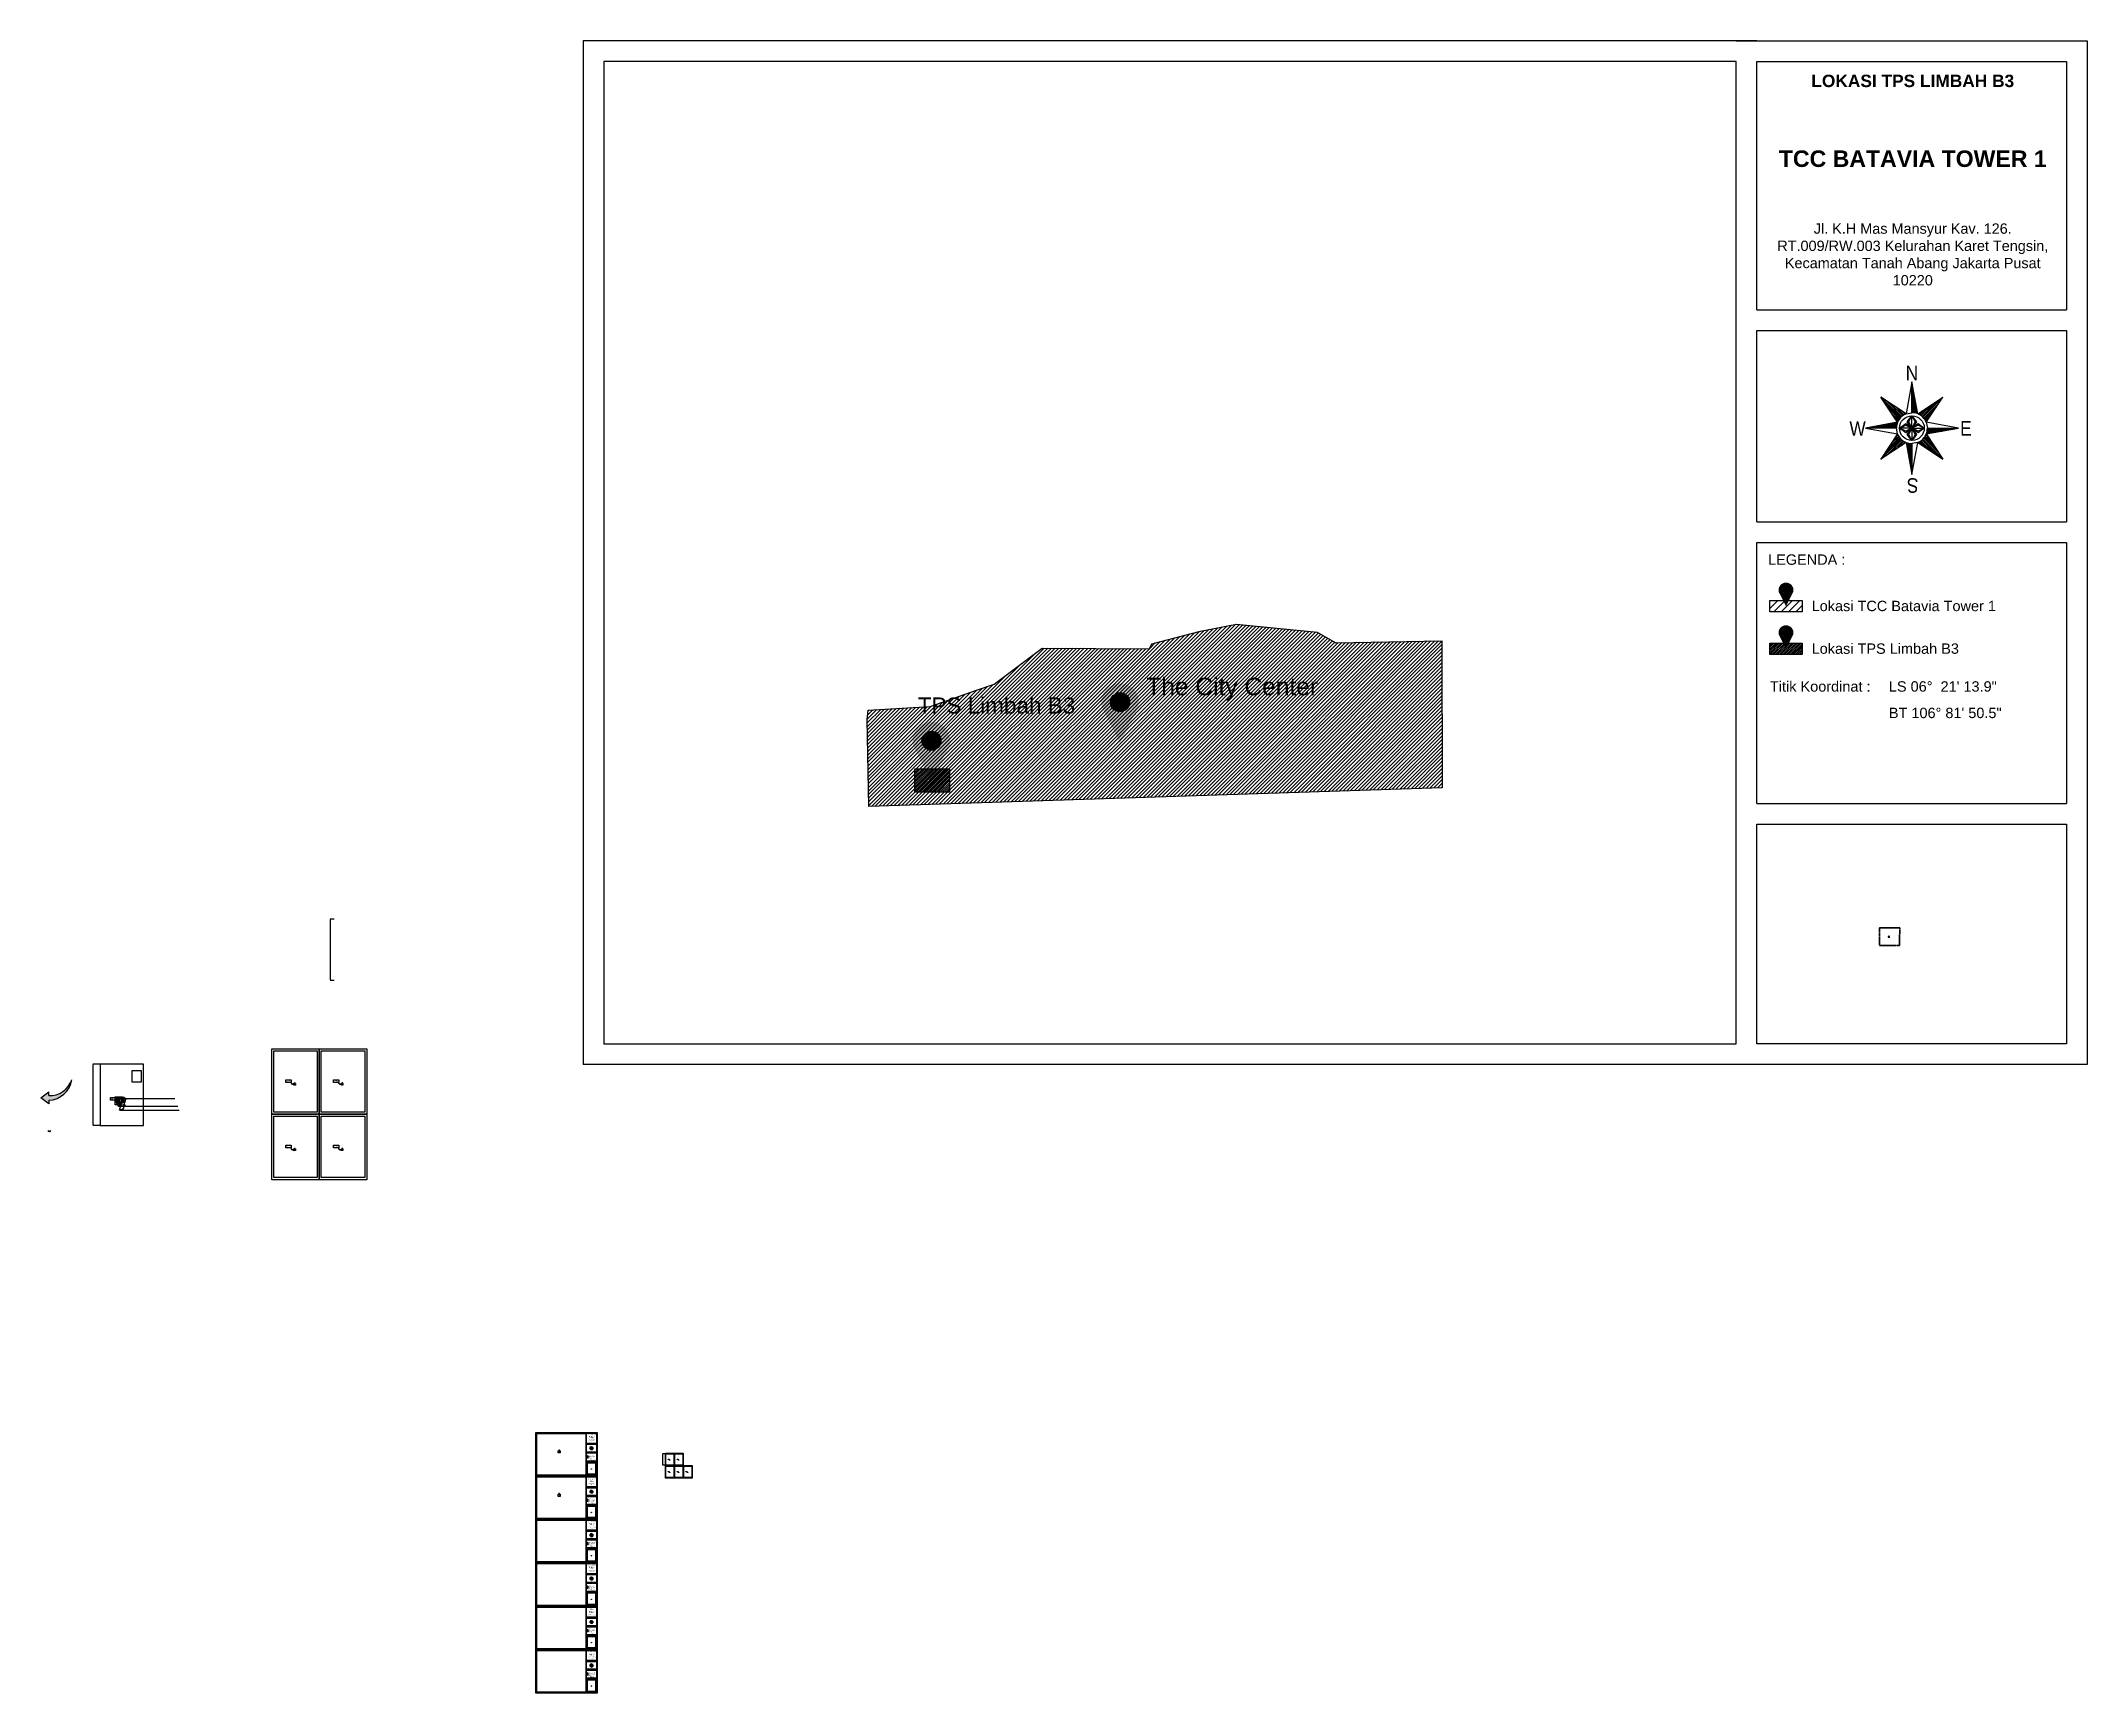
# Model space of a CAD drawing. Header units: millimetres. Extents: x 732789 to 742699, y 10898 to 18897.
import ezdxf

# ---------------------------------------------------------------- set-up
doc = ezdxf.new("R2010")
doc.units = ezdxf.units.MM
for name, pattern in [('ACAD_ISO14W100', [24, 12, -3, 0, -3, 0, -3, 0, -3]), ('HIDDEN', [0.375, 0.25, -0.125]), ('PHANTOM2', [1.25, 0.625, -0.125, 0.125, -0.125, 0.125, -0.125]), ('PTS_EXT', [999999, 0, -999999])]:
    doc.linetypes.add(name, pattern=pattern)
for name, color, linetype in [('Area Kawasan', 10, 'Continuous'), ('Area TPS', 2, 'Continuous'), ('Batas Desa', 7, 'ACAD_ISO14W100'), ('Batas Wilayah', 7, 'PHANTOM2'), ('Bbatas Provinsi', 7, 'PHANTOM2')]:
    doc.layers.add(name, color=color, linetype=linetype)
doc.styles.get("Standard").update_dxf_attribs({"font": 'arial.ttf'})
doc.dimstyles.new('ISO-25', dxfattribs={"dimtxt": 2.5, "dimasz": 2.5, "dimexe": 1.25, "dimexo": 0.625, "dimtad": 1, "dimdec": 0, "dimtxsty": 'Standard', "dimcen": 2.5, "dimadec": 0, "dimazin": 0, "dimtfac": 1, "dimtdec": 0, "dimtmove": 0, "dimatfit": 3, "dimfxl": 1, "dimarcsym": 0})
picture_1 = doc.add_image_def('image1.png', size_in_pixel=(3737, 5281))
picture_2 = doc.add_image_def('image2.png', size_in_pixel=(3725, 5257))
picture_3 = doc.add_image_def('image3.png', size_in_pixel=(591, 835))
picture_4 = doc.add_image_def('image4.png', size_in_pixel=(591, 835))
picture_5 = doc.add_image_def('image5.png', size_in_pixel=(2539, 2155))
picture_6 = doc.add_image_def('image6.png', size_in_pixel=(591, 835))
picture_7 = doc.add_image_def('image7.png', size_in_pixel=(2539, 2155))

# ---------------------------------------------------------------- blocks, each defined once
blk = doc.blocks.new('*D2')
at = {"color": 0, "lineweight": -2, "transparency": 16777216}
for p, q in [((733075.9, 13942.8), (733040.6, 13942.8)), ((733041.6, 13648.3), (733041.8, 13940.3)), ((733075.7, 13645.8), (733040.4, 13645.8))]:
    blk.add_line(p, q, dxfattribs=at)
at = {"color": 0, "transparency": 16777216}
for points in [[(733041.4, 13940.3), (733042.2, 13940.3), (733041.8, 13942.8)], [(733041.2, 13648.3), (733042, 13648.3), (733041.6, 13645.8)]]:
    blk.add_solid(points, dxfattribs=at)
at = {"layer": 'Defpoints', "color": 0, "transparency": 16777216}
for p in [(733041.8, 13942.8), (733076.5, 13942.8), (733076.3, 13645.8)]:
    blk.add_point(p, dxfattribs=at)
at = {"color": 0, "transparency": 16777216, "insert": (733039.8, 13794.3), "char_height": 2.5, "attachment_point": 5, "rotation": 89.96024}
blk.add_mtext('297', dxfattribs=at)
blk = doc.blocks.new('*D3')
at = {"color": 0, "lineweight": -2, "transparency": 16777216}
for p, q in [((734208.9, 14645.1), (734190.1, 14645.1)), ((734191.3, 14350.5), (734191.3, 14642.6)), ((734208.9, 14348), (734190.1, 14348))]:
    blk.add_line(p, q, dxfattribs=at)
at = {"color": 0, "transparency": 16777216}
for points in [[(734190.9, 14642.6), (734191.8, 14642.6), (734191.3, 14645.1)], [(734190.9, 14350.5), (734191.8, 14350.5), (734191.3, 14348)]]:
    blk.add_solid(points, dxfattribs=at)
at = {"layer": 'Defpoints', "color": 0, "transparency": 16777216}
for p in [(734191.3, 14645.1), (734209.6, 14645.1), (734209.6, 14348)]:
    blk.add_point(p, dxfattribs=at)
at = {"color": 0, "transparency": 16777216, "insert": (734189.4, 14496.5), "char_height": 2.5, "attachment_point": 5, "rotation": 90}
blk.add_mtext('297', dxfattribs=at)
blk = doc.blocks.new('*D22')
at = {"color": 0, "lineweight": -2, "transparency": 16777216}
for p, q in [((735814.6, 12056.6), (735800, 12056.6)), ((735814.6, 12000.7), (735800, 12000.7)), ((735801.3, 12003.2), (735801.3, 12054.1))]:
    blk.add_line(p, q, dxfattribs=at)
at = {"color": 0, "transparency": 16777216}
for points in [[(735800.8, 12054.1), (735801.7, 12054.1), (735801.3, 12056.6)], [(735800.8, 12003.2), (735801.7, 12003.2), (735801.3, 12000.7)]]:
    blk.add_solid(points, dxfattribs=at)
at = {"layer": 'Defpoints', "color": 0, "transparency": 16777216}
for p in [(735801.3, 12056.6), (735815.2, 12056.6), (735815.2, 12000.7)]:
    blk.add_point(p, dxfattribs=at)
at = {"color": 0, "transparency": 16777216, "insert": (735799.4, 12028.7), "char_height": 2.5, "attachment_point": 5, "rotation": 90}
blk.add_mtext('56', dxfattribs=at)

msp = doc.modelspace()

# ---------------------------------------------------------------- hatches: boundary and pattern name
h = msp.add_hatch(color=1)
h.dxf.hatch_style = 1
h.paths.add_polyline_path([(741275.7, 16229, 1.282095), (741205.2, 16229), (741240.5, 16158.5)])
h.paths.add_polyline_path([(741222.2, 16237.9, -1), (741258.7, 16237.9, -1)], flags=16)
at = {"true_color": 0xffffff}
h = msp.add_hatch(color=7, dxfattribs=at)
h.dxf.hatch_style = 1
h.paths.add_polyline_path([(741258.9, 16237.9, 1), (741222.3, 16237.9, 1)])
h = msp.add_hatch()
h.set_pattern_fill('ANSI31', color=1, scale=200)
h.set_pattern_definition([(45, (726308.917, 30533.427), (-17.67767, 17.67767), [])])
h.paths.add_polyline_path([(741319.5, 16186.9), (741162.6, 16186.9), (741162.6, 16132.6), (741319.5, 16132.6)])
h = msp.add_hatch()
h.set_pattern_fill('ANSI31', color=1, scale=100)
h.set_pattern_definition([(45, (726308.917, 30533.427), (-8.838835, 8.838835), [])])
h.paths.add_polyline_path([(739573.8, 15992.8), (739060.5, 15983.2), (738970.2, 16034.8), (738578.9, 16072.9), (738404.5, 16038.7), (738169.4, 15978.2), (738157.5, 15953.8), (737637.5, 15957.4), (737406, 15782.6), (737324.5, 15754.2), (737095.5, 15674.3), (736795.5, 15656.5), (736791, 15611.9), (736798.1, 15190.4), (739575.1, 15281.3)])
h = msp.add_hatch(color=2)
h.dxf.hatch_style = 1
h.paths.add_polyline_path([(741275.7, 16022.5, 1.282095), (741205.2, 16022.5), (741240.5, 15952)])
h.paths.add_polyline_path([(741222.2, 16031.3, -1), (741258.7, 16031.3, -1)], flags=16)
h = msp.add_hatch(color=7, dxfattribs=at)
h.dxf.hatch_style = 1
h.paths.add_polyline_path([(741258.9, 16031.3, 1), (741222.3, 16031.3, 1)])
h = msp.add_hatch(color=1)
h.dxf.hatch_style = 1
h.paths.add_polyline_path([(738103.6, 15672.6, 1.282095), (737926.4, 15672.6), (738015, 15495.4)])
h.paths.add_polyline_path([(737969.2, 15694.9, -1), (738060.8, 15694.9, -1)], flags=16)
h = msp.add_hatch(color=7, dxfattribs=at)
h.dxf.hatch_style = 1
h.paths.add_polyline_path([(738061.3, 15694.9, 1), (737969.3, 15694.9, 1)])
h = msp.add_hatch(color=2)
h.dxf.hatch_style = 1
h.paths.add_polyline_path([(737190.3, 15486.3, 1.282095), (737013.1, 15486.3), (737101.7, 15309)])
h.paths.add_polyline_path([(737055.8, 15508.5, -1), (737147.5, 15508.5, -1)], flags=16)
h = msp.add_hatch(color=7, dxfattribs=at)
h.dxf.hatch_style = 1
h.paths.add_polyline_path([(737148, 15508.6, 1), (737056, 15508.6, 1)])
h = msp.add_hatch()
h.set_pattern_fill('ANSI31', color=2, scale=55.710437)
h.set_pattern_definition([(45, (727263.294, 14666.321), (-4.9241535, 4.9241535), [])])
h.paths.add_polyline_path([(737189.3, 15372.6), (737022.2, 15372.6), (737022.2, 15260), (737189.3, 15260)])
h = msp.add_hatch()
h.set_pattern_fill('ANSI31', color=1, scale=0.82735)
h.set_pattern_definition([(45, (741732.53122, 14553.67571), (-0.0731281, 0.0731281), [])])
h.paths.add_polyline_path([(741741.6, 14560.1), (741741.1, 14560.7), (741740.2, 14561.6), (741738.2, 14563.3), (741736.7, 14560.6), (741736.6, 14560.5), (741736.1, 14559.7), (741735.9, 14558.5), (741735.8, 14557.6), (741737, 14557.3), (741737.1, 14557.5), (741737.5, 14557.4), (741737.6, 14557.5), (741737.6, 14557.7), (741738.9, 14557.9), (741738.9, 14557), (741739.5, 14556.8), (741739.5, 14556.7), (741739.8, 14556.1), (741740.1, 14555.5), (741740.2, 14555.6), (741740.3, 14555.7), (741739.9, 14556.3), (741739.8, 14556.5), (741739.8, 14556.6), (741740.8, 14556.8), (741740.8, 14558.2), (741741.1, 14558.3), (741741.5, 14557.6), (741741.9, 14558.6), (741742, 14559.4)])
h.paths.add_polyline_path([(741741.6, 14558.2), (741741.7, 14558.2), (741741.6, 14558.2), (741741.6, 14558.2), (741741.6, 14558.1), (741741.6, 14558.1), (741741.6, 14558.2), (741741.6, 14558.2), (741741.6, 14558.2), (741741.6, 14558.2)], flags=16)
h.paths.add_polyline_path([(741739.1, 14562.2), (741738.9, 14562.2), (741738.9, 14562.4), (741739.1, 14562.4)], flags=16)
at = {"true_color": 0x939598, "transparency": 33554643}
h = msp.add_hatch(color=252, dxfattribs=at)
h.dxf.hatch_style = 1
h.set_gradient(color1=(147, 149, 152), color2=(0, 0, 255), rotation=236)
h.paths.add_polyline_path([(732938.4, 13867.1, -0.332335), (732827.4, 13790.3), (732827.4, 13808), (732789.2, 13779.1), (732827.4, 13750.2), (732827.4, 13767.9, 0.357219)])
at = {"true_color": 0xc7c8ca}
h = msp.add_hatch(color=9, dxfattribs=at)
h.dxf.hatch_style = 1
h.paths.add_polyline_path([(733165.2, 13770.6), (733165.1, 13771.3), (733165.1, 13771.7), (733165.1, 13772), (733164.6, 13771.9), (733163.4, 13771.9), (733163.2, 13771.9), (733163.2, 13772), (733163, 13772), (733163, 13771.9), (733162.8, 13771.9), (733162.6, 13772), (733162.5, 13772), (733162.6, 13771.3), (733162.4, 13770.6), (733162.2, 13769.7), (733162.3, 13768.8), (733162.2, 13768.6), (733161.9, 13768.9), (733161.6, 13769.8), (733160.8, 13770.9), (733160.5, 13770.5), (733160, 13769.8), (733160.2, 13769.5), (733160.3, 13768.9), (733160.7, 13768.8), (733160.8, 13768.2), (733161.4, 13768), (733161.8, 13767.8), (733162.1, 13767.6), (733162.1, 13767.5), (733162.1, 13767.5), (733162, 13767.9), (733162.6, 13768), (733163.6, 13768), (733164.3, 13768.1), (733164.6, 13767.9), (733164.7, 13768.1), (733165.1, 13768.5), (733165.3, 13768.9), (733165.3, 13769.4), (733165.2, 13769.9)])
h.paths.add_polyline_path([(733165.2, 13766.9), (733165.2, 13767.8), (733165.6, 13768.5), (733165.4, 13769.9), (733165.4, 13770.6), (733165.3, 13770.6), (733165.2, 13770.6), (733165.2, 13769.9), (733165.3, 13769.4), (733165.3, 13768.9), (733165.1, 13768.5), (733164.7, 13768.1), (733164.6, 13767.9), (733164.3, 13768.1), (733163.6, 13768), (733162.6, 13768), (733162, 13767.9), (733162.1, 13767.5), (733162.1, 13767.5), (733162.2, 13767.2), (733162.3, 13766.8), (733162.8, 13766.5), (733162.9, 13766.3), (733162.8, 13765.9), (733162.8, 13765.7), (733162.8, 13765.6), (733162.7, 13765.5), (733162.7, 13765.2), (733162.5, 13765.2), (733162.4, 13765), (733162.3, 13764.8), (733162.3, 13764.4), (733162.3, 13764.2), (733162.5, 13764.1), (733163.3, 13764.1), (733163.9, 13764), (733164.1, 13764.1), (733164.3, 13764.5), (733164.3, 13764.6), (733164.1, 13764.7), (733164.1, 13765.7), (733164.4, 13766), (733164.5, 13766.2), (733164.7, 13766.5), (733164.8, 13766.4), (733164.9, 13766.6)])
h.paths.add_polyline_path([(733166.8, 13773), (733167.4, 13773), (733168, 13773.4), (733167.9, 13774), (733167, 13774), (733167, 13774), (733167, 13774), (733166.4, 13774), (733166, 13774.1), (733166, 13774.5), (733165.9, 13774.5), (733165.2, 13774.7), (733164.7, 13774.9), (733164.4, 13775.1), (733163.7, 13775), (733162.6, 13775), (733162.2, 13775), (733162, 13775), (733161.7, 13775), (733161.6, 13774.9), (733162.2, 13774), (733162.6, 13773), (733162.5, 13772.3), (733162.5, 13772), (733162.6, 13772), (733162.8, 13771.9), (733163, 13771.9), (733163, 13772), (733163.2, 13772), (733163.2, 13771.9), (733163.4, 13771.9), (733164.6, 13771.9), (733165.1, 13772), (733165.1, 13771.7), (733165.1, 13771.3), (733165.2, 13770.6), (733165.3, 13770.6), (733165.4, 13770.6), (733165.4, 13771.7), (733165.7, 13772.3), (733165.7, 13772.6), (733166.7, 13772.6)])
h.paths.add_polyline_path([(733165.7, 13775.8), (733164.6, 13776.5), (733164.4, 13776.6), (733164.5, 13775.8), (733164.4, 13775.1), (733164.7, 13774.9), (733165.2, 13774.7), (733165.9, 13774.5), (733166, 13774.5), (733166, 13774.9)])
h.paths.add_polyline_path([(733165.7, 13763), (733165.5, 13763.4), (733166, 13764.3), (733165.9, 13764.8), (733165.6, 13765.2), (733164.9, 13765), (733164.6, 13764.6), (733164.3, 13764.6), (733164.3, 13764.5), (733164.1, 13764.1), (733163.9, 13764), (733163.3, 13764.1), (733162.5, 13764.1), (733162.3, 13764.2), (733162.3, 13764.4), (733162.3, 13764.8), (733162.4, 13765), (733162.5, 13765.2), (733162.4, 13765.1), (733162.1, 13765), (733162.1, 13764.5), (733161.9, 13764.3), (733162.7, 13763.6), (733162.5, 13763.3), (733162.5, 13762.6), (733162.7, 13762.2), (733162.8, 13761.6), (733162.8, 13761.5), (733162.9, 13761.5), (733163.2, 13761.5), (733163.5, 13761.3), (733163.9, 13761.1), (733164.2, 13761), (733164.8, 13761), (733165, 13761), (733165, 13761.1), (733165, 13762.3), (733165.2, 13762.5)])
h.paths.add_polyline_path([(733165.8, 13758.2), (733165.5, 13759.3), (733165.4, 13759.3), (733165.4, 13759.4), (733165.4, 13759.5), (733165, 13761), (733164.8, 13761), (733164.2, 13761), (733163.9, 13761.1), (733163.5, 13761.3), (733163.2, 13761.5), (733162.9, 13761.5), (733162.8, 13761.5), (733162.8, 13759.9), (733162.7, 13759.6), (733162.6, 13759.4), (733162.4, 13759.4), (733162.3, 13758.9), (733162.3, 13758.3), (733162.2, 13758), (733162.2, 13757.5), (733162.5, 13755.9), (733162.1, 13755.5), (733161.8, 13754.8), (733161.7, 13754.4), (733161.8, 13753.8), (733161.8, 13753.4), (733161.7, 13753.1), (733161.6, 13752.5), (733161.6, 13752), (733160.8, 13752), (733160.8, 13751.7), (733161, 13751.1), (733161.4, 13750.7), (733161.4, 13750.3), (733161.4, 13750.2), (733161.5, 13750.2), (733162.2, 13750.1), (733162.8, 13750.1), (733163.5, 13750.1), (733163.8, 13750.2), (733164.2, 13750.4), (733164.3, 13750.3), (733164.5, 13750), (733165, 13749.7), (733165.3, 13749.7), (733165.5, 13749.5), (733165.8, 13749.4), (733165.9, 13749.3), (733165.6, 13750), (733165.9, 13750.4), (733165.9, 13751.2), (733166.6, 13751.3), (733166.8, 13752.2), (733168.1, 13752.4), (733168.2, 13753), (733167.2, 13752.8), (733167, 13753.4), (733166.8, 13753.8), (733166, 13754.1), (733166, 13755.5), (733166.5, 13755.7), (733167, 13755.6), (733166.9, 13756.9)])
at = {"true_color": 0xeb5a00}
h = msp.add_hatch(color=32, dxfattribs=at)
h.dxf.hatch_style = 1
h.paths.add_polyline_path([(733167.4, 13775.6), (733167.2, 13775.9), (733166.8, 13776), (733166.5, 13775.8), (733166.2, 13775.6), (733166.5, 13775.3), (733166.8, 13774.7), (733166.8, 13774.5), (733167, 13774.5), (733167.3, 13774.6), (733167.3, 13774.8), (733167.7, 13774.8), (733167.9, 13774.9), (733168, 13774.8), (733168.2, 13774.9), (733168, 13774.9), (733167.6, 13775), (733167.4, 13775.3)])
h.paths.add_polyline_path([(733169.1, 13774.4), (733168.6, 13774.8), (733168.2, 13774.9), (733168, 13774.8), (733167.9, 13774.9), (733167.7, 13774.8), (733168.3, 13774.4), (733168.5, 13773.8), (733168.4, 13773), (733168.7, 13773), (733169.1, 13773.2), (733169.3, 13773.9)])
h.paths.add_polyline_path([(733167.3, 13774.6), (733167, 13774.5), (733166.8, 13774.5), (733166.8, 13774.1), (733167, 13774), (733167, 13774), (733167.4, 13774.3)])
at = {"true_color": 0x939598, "transparency": 33554643}
h = msp.add_hatch(color=252, dxfattribs=at)
h.dxf.hatch_style = 1
h.set_gradient(color1=(147, 149, 152), color2=(0, 0, 255), rotation=236)
h.paths.add_polyline_path([(734011.1, 13848.3), (734011.1, 13846.5, -0.332335), (733999.5, 13854.5, 0.357219), (734011.1, 13844.1), (734011.1, 13842.2), (734015.1, 13845.3)])
h = msp.add_hatch(color=1)
h.dxf.hatch_style = 1
h.paths.add_polyline_path([(734020.5, 13849.3, 1.282095), (734016.4, 13849.3), (734018.5, 13845.2)])
h.paths.add_polyline_path([(734017.4, 13849.8, -1), (734019.5, 13849.8, -1)], flags=16)
at = {"true_color": 0xffffff}
h = msp.add_hatch(color=7, dxfattribs=at)
h.dxf.hatch_style = 1
h.paths.add_polyline_path([(734017.4, 13849.8, 1), (734019.5, 13849.8, 1)])
at = {"true_color": 0x939598, "transparency": 33554643}
h = msp.add_hatch(color=252, dxfattribs=at)
h.dxf.hatch_style = 1
h.set_gradient(color1=(147, 149, 152), color2=(0, 0, 255), rotation=236)
h.paths.add_polyline_path([(734241.3, 13848.3), (734241.3, 13846.5, -0.332335), (734229.7, 13854.5, 0.357219), (734241.3, 13844.1), (734241.3, 13842.2), (734245.3, 13845.3)])
h = msp.add_hatch(color=1)
h.dxf.hatch_style = 1
h.paths.add_polyline_path([(734250.7, 13849.3, 1.282095), (734246.6, 13849.3), (734248.7, 13845.2)])
h.paths.add_polyline_path([(734247.6, 13849.8, -1), (734249.7, 13849.8, -1)], flags=16)
at = {"true_color": 0xffffff}
h = msp.add_hatch(color=7, dxfattribs=at)
h.dxf.hatch_style = 1
h.paths.add_polyline_path([(734247.6, 13849.8, 1), (734249.7, 13849.8, 1)])
at = {"true_color": 0x939598, "transparency": 33554643}
h = msp.add_hatch(color=252, dxfattribs=at)
h.dxf.hatch_style = 1
h.set_gradient(color1=(147, 149, 152), color2=(0, 0, 255), rotation=236)
h.paths.add_polyline_path([(733160.7, 13762.7), (733160.7, 13760.8, -0.332335), (733149.1, 13768.9, 0.357219), (733160.7, 13758.5), (733160.7, 13756.6), (733164.7, 13759.7)])
at = {"true_color": 0xeb5a00}
h = msp.add_hatch(color=32, dxfattribs=at)
h.dxf.hatch_style = 1
h.paths.add_polyline_path([(733161.4, 13767.3), (733161.4, 13767.5), (733161.3, 13767.5), (733161, 13767.5), (733161.1, 13767.4), (733161, 13767.2), (733161.1, 13766.9), (733161.2, 13766.7), (733161.3, 13766.6), (733161.2, 13766.6), (733161.5, 13766.5)])
h.paths.add_polyline_path([(733160.9, 13768), (733160.7, 13768.1), (733160.6, 13768.4), (733160.5, 13768.7), (733160.3, 13768.8), (733160, 13768.9), (733160, 13769.1), (733159.8, 13769.2), (733159.8, 13769.2), (733159.8, 13768.8), (733159.9, 13768.7), (733159.9, 13768.5), (733160.1, 13768.5), (733160.2, 13768.4), (733160.4, 13768.3), (733160.7, 13767.9), (733160.9, 13767.8), (733160.9, 13767.5), (733161, 13767.5), (733161.3, 13767.5), (733161.4, 13767.5), (733161.4, 13767.7), (733161, 13767.8)])
h = msp.add_hatch(color=32, dxfattribs=at)
h.dxf.hatch_style = 1
h.paths.add_polyline_path([(733166.7, 13765.5), (733167, 13765.3), (733167.1, 13765.2), (733167, 13764.7), (733166.6, 13764.3), (733166.4, 13763.7), (733166, 13763), (733165.7, 13762.4), (733165.7, 13762.4), (733166, 13762.5), (733166.3, 13762.4), (733166.5, 13763.3), (733166.8, 13763.9), (733167.1, 13764.3), (733167.9, 13764.8), (733167.7, 13765.5), (733167.6, 13766.2), (733167.7, 13766.4), (733167.7, 13766.4), (733167.5, 13766.4), (733167.4, 13766.1), (733167.5, 13766), (733167.3, 13766), (733167, 13766), (733167, 13765.9), (733166.8, 13765.9), (733166.7, 13765.9), (733166.8, 13766), (733166.8, 13766.1), (733166.4, 13766.1), (733166.2, 13766.1), (733166, 13765.9), (733165.3, 13765.1), (733165.6, 13765.2), (733165.9, 13764.8), (733165.9, 13764.6), (733166.4, 13764.9), (733166.4, 13765.3)])
h.paths.add_polyline_path([(733168, 13766.9), (733167.6, 13767.1), (733167.1, 13767.2), (733166.5, 13767.1), (733166.6, 13766.5), (733166.2, 13766.1), (733166.4, 13766.1), (733166.8, 13766.1), (733166.8, 13766), (733166.7, 13765.9), (733166.8, 13765.9), (733167, 13765.9), (733167, 13766), (733167.3, 13766), (733167.5, 13766), (733167.4, 13766.1), (733167.5, 13766.4), (733167.7, 13766.4), (733167.7, 13766.4)])
h.paths.add_polyline_path([(733160.6, 13763.3), (733167.3, 13763.3), (733167.3, 13764.2), (733160.6, 13764.2)], flags=9)
h.paths.add_polyline_path([(733160.6, 13766.7), (733166.8, 13766.7), (733166.8, 13767.5), (733160.6, 13767.5)], flags=9)
h = msp.add_hatch(color=32, dxfattribs=at)
h.dxf.hatch_style = 1
h.paths.add_polyline_path([(733162.4, 13762.6), (733161.8, 13763), (733161.8, 13763), (733161.6, 13762.9), (733161.7, 13762.7), (733161.8, 13762.5), (733162.2, 13762.2), (733162.3, 13761.6), (733162.7, 13761.5), (733162.6, 13761.7), (733162.6, 13762)])
h.paths.add_polyline_path([(733162.7, 13761.2), (733162.7, 13761.5), (733162.3, 13761.6), (733162.3, 13761.3), (733162.3, 13761.2), (733162.4, 13760.6), (733162.4, 13760.2), (733162, 13759.9), (733161.9, 13759.3), (733161.7, 13759), (733161.5, 13758.5), (733161.6, 13757.8), (733161.9, 13757.1), (733161.8, 13756.8), (733161.9, 13756.2), (733161.8, 13755.9), (733161.5, 13755), (733161.5, 13753.8), (733161, 13753.6), (733161.1, 13753), (733160.9, 13752.5), (733160.7, 13752.2), (733161.1, 13752.1), (733161.3, 13752.4), (733161.5, 13753.2), (733161.7, 13753.6), (733161.7, 13754.6), (733161.9, 13755.7), (733162.3, 13756.2), (733162.2, 13756.6), (733162.2, 13757), (733162, 13757.5), (733161.9, 13758.4), (733162, 13758.8), (733162.2, 13759.1), (733162.3, 13759.6), (733162.6, 13759.8), (733162.6, 13760.6)])
h = msp.add_hatch(color=32, dxfattribs=at)
h.dxf.hatch_style = 1
h.paths.add_polyline_path([(733161.8, 13763.9), (733161.7, 13764.3), (733161.7, 13764.5), (733161.8, 13764.7), (733161.7, 13765), (733161.7, 13765.1), (733161.6, 13765), (733161.3, 13765.1), (733161.2, 13765.1), (733161.3, 13764.6), (733161.2, 13764.2), (733161.5, 13763.7), (733161.6, 13763.4), (733161.7, 13763.4), (733161.7, 13763.4), (733161.8, 13763.6)])
at = {"true_color": 0xc7c8ca}
h = msp.add_hatch(color=9, dxfattribs=at)
h.dxf.hatch_style = 1
h.paths.add_polyline_path([(733162.7, 13765.5), (733162.7, 13765.4), (733162.5, 13765.2), (733162.7, 13765.2)])
h.paths.add_polyline_path([(733162.8, 13765.6), (733162.8, 13765.7), (733162.7, 13765.5)])
h = msp.add_hatch(color=9, dxfattribs=at)
h.dxf.hatch_style = 1
h.paths.add_polyline_path([(733164.8, 13766.4), (733164.7, 13766.5), (733164.5, 13766.2), (733164.4, 13766)])
at = {"true_color": 0xeb5a00}
h = msp.add_hatch(color=32, dxfattribs=at)
h.dxf.hatch_style = 1
h.paths.add_polyline_path([(733166.6, 13759.6), (733166.5, 13760.1), (733166.5, 13760.6), (733166.6, 13761), (733166.3, 13761), (733166.4, 13760.9), (733166.3, 13760.6), (733166.3, 13760), (733166.2, 13759.7), (733165.9, 13759.2), (733166.1, 13758.3), (733166.4, 13757.9), (733166.4, 13758.2), (733166.2, 13758.7), (733166.2, 13759), (733166.5, 13759.1), (733166.8, 13758.7), (733167, 13758.8)])
h.paths.add_polyline_path([(733166.1, 13761.5), (733165.7, 13761.7), (733165.1, 13761.6), (733165.1, 13761), (733165.4, 13761), (733165.4, 13761.3), (733165.7, 13761.3), (733166.2, 13761.2), (733166.3, 13761), (733166.6, 13761), (733166.6, 13761.2)])
h = msp.add_hatch(color=32, dxfattribs=at)
h.dxf.hatch_style = 1
h.paths.add_polyline_path([(733166.8, 13763.9), (733167.1, 13764.3), (733167.9, 13764.8), (733167.7, 13765.5), (733167.6, 13766.2), (733167.7, 13766.4), (733167.7, 13766.4), (733167.5, 13766.4), (733167.4, 13766.1), (733167.5, 13766), (733167.3, 13766), (733167, 13766), (733167, 13765.9), (733166.8, 13765.9), (733166.7, 13765.9), (733166.8, 13766), (733166.8, 13766.1), (733166.4, 13766.1), (733166.2, 13766.1), (733166, 13765.9), (733165.3, 13765.1), (733165.6, 13765.2), (733165.9, 13764.8), (733165.9, 13764.6), (733166.4, 13764.9), (733166.4, 13765.3), (733166.7, 13765.5), (733167, 13765.3), (733167.1, 13765.2), (733167, 13764.7), (733166.6, 13764.3), (733166.4, 13763.7), (733166, 13763), (733165.7, 13762.4), (733165.7, 13762.4), (733166, 13762.5), (733166.3, 13762.4), (733166.5, 13763.3)])
h.paths.add_polyline_path([(733166.3, 13762.4), (733166, 13762.5), (733165.7, 13762.4), (733165.8, 13762), (733166.2, 13762.1)])
h = msp.add_hatch(color=1)
h.dxf.hatch_style = 1
h.paths.add_polyline_path([(733166.2, 13760.5, 1.282095), (733165.4, 13760.5), (733165.8, 13759.8)])
h.paths.add_polyline_path([(733165.6, 13760.6, -1), (733166, 13760.6, -1)], flags=16)
at = {"true_color": 0xffffff}
h = msp.add_hatch(color=7, dxfattribs=at)
h.dxf.hatch_style = 1
h.paths.add_polyline_path([(733165.6, 13760.6, 1), (733166, 13760.6, 1)])
at = {"true_color": 0xeb5a00}
h = msp.add_hatch(color=32, dxfattribs=at)
h.dxf.hatch_style = 1
h.paths.add_polyline_path([(733169.5, 13756.5), (733169.4, 13756.6), (733169.4, 13756.8), (733169.4, 13757), (733168.7, 13756.8), (733168.4, 13757), (733168.3, 13756.8), (733168.3, 13756.6), (733168.4, 13756.4), (733168.2, 13756.1), (733168.4, 13755.8), (733168.4, 13755.5), (733168.3, 13755.3), (733168.8, 13755.4), (733168.8, 13755.4), (733168.9, 13755.7), (733169, 13755.8), (733169, 13755.9), (733169.2, 13756), (733169.3, 13756.1), (733169.5, 13756.4)])
h.paths.add_polyline_path([(733167.9, 13755.2), (733167.6, 13755.7), (733167.9, 13755.9), (733167.5, 13756), (733167.3, 13755.5), (733167.2, 13754.9), (733167.4, 13754.5), (733167.2, 13754), (733167.5, 13753.5), (733167.9, 13753.4), (733167.8, 13753.6), (733167.8, 13754), (733168, 13754.3)])
at = {"true_color": 0x939598, "transparency": 33554643}
h = msp.add_hatch(color=252, dxfattribs=at)
h.dxf.hatch_style = 1
h.set_gradient(color1=(147, 149, 152), color2=(0, 0, 255), rotation=236)
h.paths.add_polyline_path([(732828.5, 13619.2), (732828.5, 13618.4, -0.332335), (732823.2, 13622, 0.357219), (732828.5, 13617.3), (732828.5, 13616.4), (732830.3, 13617.8)])
h = msp.add_hatch(color=252, dxfattribs=at)
h.dxf.hatch_style = 1
h.set_gradient(color1=(147, 149, 152), color2=(0, 0, 255), rotation=236)
h.paths.add_polyline_path([(732830.3, 13617.8), (732832.1, 13616.4), (732832.1, 13617.3, 0.357219), (732837.4, 13622, -0.332335), (732832.1, 13618.4), (732832.1, 13619.2)])
h = msp.add_hatch(color=252, dxfattribs=at)
h.dxf.hatch_style = 1
h.set_gradient(color1=(147, 149, 152), color2=(0, 0, 255), rotation=236)
h.paths.add_polyline_path([(734011.1, 13531.3), (734011.1, 13529.5, -0.332335), (733999.5, 13537.5, 0.357219), (734011.1, 13527.1), (734011.1, 13525.2), (734015.1, 13528.3)])
h = msp.add_hatch(color=1)
h.dxf.hatch_style = 1
h.paths.add_polyline_path([(734020.5, 13532.3, 1.282095), (734016.4, 13532.3), (734018.5, 13528.2)])
h.paths.add_polyline_path([(734017.4, 13532.8, -1), (734019.5, 13532.8, -1)], flags=16)
at = {"true_color": 0xffffff}
h = msp.add_hatch(color=7, dxfattribs=at)
h.dxf.hatch_style = 1
h.paths.add_polyline_path([(734017.4, 13532.8, 1), (734019.5, 13532.8, 1)])
at = {"true_color": 0x939598, "transparency": 33554643}
h = msp.add_hatch(color=252, dxfattribs=at)
h.dxf.hatch_style = 1
h.set_gradient(color1=(147, 149, 152), color2=(0, 0, 255), rotation=236)
h.paths.add_polyline_path([(734241.3, 13531.3), (734241.3, 13529.5, -0.332335), (734229.7, 13537.5, 0.357219), (734241.3, 13527.1), (734241.3, 13525.2), (734245.3, 13528.3)])
h = msp.add_hatch(color=1)
h.dxf.hatch_style = 1
h.paths.add_polyline_path([(734250.7, 13532.3, 1.282095), (734246.6, 13532.3), (734248.7, 13528.2)])
h.paths.add_polyline_path([(734247.6, 13532.8, -1), (734249.7, 13532.8, -1)], flags=16)
at = {"true_color": 0xffffff}
h = msp.add_hatch(color=7, dxfattribs=at)
h.dxf.hatch_style = 1
h.paths.add_polyline_path([(734247.6, 13532.8, 1), (734249.7, 13532.8, 1)])
h = msp.add_hatch(color=1)
h.dxf.hatch_style = 1
h.paths.add_polyline_path([(735302, 12070.9, 1.282095), (735296.7, 12070.9), (735299.4, 12065.5)])
h.paths.add_polyline_path([(735298, 12071.6, -1), (735300.7, 12071.6, -1)], flags=16)
h = msp.add_hatch(color=7, dxfattribs=at)
h.dxf.hatch_style = 1
h.paths.add_polyline_path([(735298, 12071.6, 1), (735300.7, 12071.6, 1)])
h = msp.add_hatch(color=3)
h.dxf.hatch_style = 1
h.paths.add_polyline_path([(735438.3, 12046.8), (735434.4, 12046.8), (735434.4, 12044.3), (735438.3, 12044.3)])
h = msp.add_hatch(color=2)
h.dxf.hatch_style = 1
h.paths.add_polyline_path([(735438.3, 12042.4), (735434.4, 12042.4), (735434.4, 12039.8), (735438.3, 12039.8)])
h = msp.add_hatch(color=1)
h.dxf.hatch_style = 1
h.paths.add_polyline_path([(735438.3, 12037.9), (735434.4, 12037.9), (735434.4, 12035.4), (735438.3, 12035.4)])
h = msp.add_hatch(color=1)
h.dxf.hatch_style = 1
h.paths.add_polyline_path([(735437.7, 12050.7, 1.282095), (735434.8, 12050.7), (735436.2, 12047.8)])
h.paths.add_polyline_path([(735435.5, 12051.1, -1), (735437, 12051.1, -1)], flags=16)
h = msp.add_hatch(color=7, dxfattribs=at)
h.dxf.hatch_style = 1
h.paths.add_polyline_path([(735437, 12051.1, 1), (735435.5, 12051.1, 1)])
at = {"true_color": 0x939598, "transparency": 33554643}
h = msp.add_hatch(color=252, dxfattribs=at)
h.dxf.hatch_style = 1
h.set_gradient(color1=(147, 149, 152), color2=(0, 0, 255), rotation=236)
h.paths.add_polyline_path([(735833, 12026.7), (735833, 12026.3, -0.332335), (735830.8, 12027.8, 0.357219), (735833, 12025.9), (735833, 12025.5), (735833.7, 12026.1)])
h = msp.add_hatch(color=1)
h.dxf.hatch_style = 1
h.paths.add_polyline_path([(735834.8, 12026.9, 1.282095), (735834, 12026.9), (735834.4, 12026.1)])
h.paths.add_polyline_path([(735834.2, 12027, -1), (735834.6, 12027, -1)], flags=16)
at = {"true_color": 0xffffff}
h = msp.add_hatch(color=7, dxfattribs=at)
h.dxf.hatch_style = 1
h.paths.add_polyline_path([(735834.2, 12027, 1), (735834.6, 12027, 1)])
at = {"true_color": 0x939598, "transparency": 33554643}
h = msp.add_hatch(color=252, dxfattribs=at)
h.dxf.hatch_style = 1
h.set_gradient(color1=(147, 149, 152), color2=(0, 0, 255), rotation=236)
h.paths.add_polyline_path([(735876.4, 12026.7), (735876.4, 12026.3, -0.332335), (735874.2, 12027.8, 0.357219), (735876.4, 12025.9), (735876.4, 12025.5), (735877.1, 12026.1)])
h = msp.add_hatch(color=1)
h.dxf.hatch_style = 1
h.paths.add_polyline_path([(735878.2, 12026.9, 1.282095), (735877.4, 12026.9), (735877.8, 12026.1)])
h.paths.add_polyline_path([(735877.6, 12027, -1), (735878, 12027, -1)], flags=16)
at = {"true_color": 0xffffff}
h = msp.add_hatch(color=7, dxfattribs=at)
h.dxf.hatch_style = 1
h.paths.add_polyline_path([(735877.6, 12027, 1), (735878, 12027, 1)])
h = msp.add_hatch()
h.set_pattern_fill('ANSI31', color=1, scale=0.136239)
h.set_pattern_definition([(45, (234389.67574, 3860.0776), (-0.30586422798, 0.30586422798), [])])
h.paths.add_polyline_path([(735455.7, 11983.6), (735454.5, 11983.6), (735454.5, 11982.1), (735455.7, 11982.1)])
at = {"true_color": 0x939598, "transparency": 33554643}
h = msp.add_hatch(color=252, dxfattribs=at)
h.dxf.hatch_style = 1
h.set_gradient(color1=(147, 149, 152), color2=(0, 0, 255), rotation=236)
h.paths.add_polyline_path([(735833, 11966.9), (735833, 11966.6, -0.332335), (735830.8, 11968.1, 0.357219), (735833, 11966.1), (735833, 11965.8), (735833.7, 11966.3)])
h = msp.add_hatch(color=1)
h.dxf.hatch_style = 1
h.paths.add_polyline_path([(735834.8, 11967.1, 1.282095), (735834, 11967.1), (735834.4, 11966.3)])
h.paths.add_polyline_path([(735834.2, 11967.2, -1), (735834.6, 11967.2, -1)], flags=16)
at = {"true_color": 0xffffff}
h = msp.add_hatch(color=7, dxfattribs=at)
h.dxf.hatch_style = 1
h.paths.add_polyline_path([(735834.2, 11967.2, 1), (735834.6, 11967.2, 1)])
at = {"true_color": 0x939598, "transparency": 33554643}
h = msp.add_hatch(color=252, dxfattribs=at)
h.dxf.hatch_style = 1
h.set_gradient(color1=(147, 149, 152), color2=(0, 0, 255), rotation=236)
h.paths.add_polyline_path([(735876.4, 11966.9), (735876.4, 11966.6, -0.332335), (735874.2, 11968.1, 0.357219), (735876.4, 11966.1), (735876.4, 11965.8), (735877.1, 11966.3)])
h = msp.add_hatch(color=1)
h.dxf.hatch_style = 1
h.paths.add_polyline_path([(735878.2, 11967.1, 1.282095), (735877.4, 11967.1), (735877.8, 11966.3)])
h.paths.add_polyline_path([(735877.6, 11967.2, -1), (735878, 11967.2, -1)], flags=16)
at = {"true_color": 0xffffff}
h = msp.add_hatch(color=7, dxfattribs=at)
h.dxf.hatch_style = 1
h.paths.add_polyline_path([(735877.6, 11967.2, 1), (735878, 11967.2, 1)])
at = {"true_color": 0x939598, "transparency": 33554643}
h = msp.add_hatch(color=252, dxfattribs=at)
h.dxf.hatch_style = 1
h.set_gradient(color1=(147, 149, 152), color2=(0, 0, 255), rotation=236)
h.paths.add_polyline_path([(735919.8, 11966.9), (735919.8, 11966.6, -0.332335), (735917.6, 11968.1, 0.357219), (735919.8, 11966.1), (735919.8, 11965.8), (735920.6, 11966.3)])
h = msp.add_hatch(color=1)
h.dxf.hatch_style = 1
h.paths.add_polyline_path([(735921.6, 11967.1, 1.282095), (735920.8, 11967.1), (735921.2, 11966.3)])
h.paths.add_polyline_path([(735921, 11967.2, -1), (735921.4, 11967.2, -1)], flags=16)
at = {"true_color": 0xffffff}
h = msp.add_hatch(color=7, dxfattribs=at)
h.dxf.hatch_style = 1
h.paths.add_polyline_path([(735921, 11967.2, 1), (735921.4, 11967.2, 1)])
h = msp.add_hatch(color=1)
h.dxf.hatch_style = 1
h.paths.add_polyline_path([(735302, 11860.6, 1.282095), (735296.7, 11860.6), (735299.4, 11855.2)])
h.paths.add_polyline_path([(735298, 11861.2, -1), (735300.7, 11861.2, -1)], flags=16)
h = msp.add_hatch(color=7, dxfattribs=at)
h.dxf.hatch_style = 1
h.paths.add_polyline_path([(735298, 11861.2, 1), (735300.7, 11861.2, 1)])
h = msp.add_hatch(color=3)
h.dxf.hatch_style = 1
h.paths.add_polyline_path([(735438.3, 11836.5), (735434.4, 11836.5), (735434.4, 11833.9), (735438.3, 11833.9)])
h = msp.add_hatch(color=2)
h.dxf.hatch_style = 1
h.paths.add_polyline_path([(735438.3, 11832), (735434.4, 11832), (735434.4, 11829.5), (735438.3, 11829.5)])
h = msp.add_hatch(color=1)
h.dxf.hatch_style = 1
h.paths.add_polyline_path([(735438.3, 11827.6), (735434.4, 11827.6), (735434.4, 11825.1), (735438.3, 11825.1)])
h = msp.add_hatch(color=1)
h.dxf.hatch_style = 1
h.paths.add_polyline_path([(735437.7, 11840.4, 1.282095), (735434.8, 11840.4), (735436.2, 11837.5)])
h.paths.add_polyline_path([(735435.5, 11840.8, -1), (735437, 11840.8, -1)], flags=16)
h = msp.add_hatch(color=7, dxfattribs=at)
h.dxf.hatch_style = 1
h.paths.add_polyline_path([(735437, 11840.8, 1), (735435.5, 11840.8, 1)])
h = msp.add_hatch()
h.set_pattern_fill('ANSI31', color=1, scale=0.136239)
h.set_pattern_definition([(45, (234389.67574, 3649.76975), (-0.30586422798, 0.30586422798), [])])
h.paths.add_polyline_path([(735455.7, 11773.3), (735454.5, 11773.3), (735454.5, 11771.8), (735455.7, 11771.8)])
h = msp.add_hatch(color=3)
h.dxf.hatch_style = 1
h.paths.add_polyline_path([(735438.3, 11626.2), (735434.4, 11626.2), (735434.4, 11623.6), (735438.3, 11623.6)])
h = msp.add_hatch(color=2)
h.dxf.hatch_style = 1
h.paths.add_polyline_path([(735438.3, 11621.7), (735434.4, 11621.7), (735434.4, 11619.2), (735438.3, 11619.2)])
h = msp.add_hatch(color=1)
h.dxf.hatch_style = 1
h.paths.add_polyline_path([(735438.3, 11617.3), (735434.4, 11617.3), (735434.4, 11614.8), (735438.3, 11614.8)])
h = msp.add_hatch(color=1)
h.dxf.hatch_style = 1
h.paths.add_polyline_path([(735437.7, 11630.1, 1.282095), (735434.8, 11630.1), (735436.2, 11627.2)])
h.paths.add_polyline_path([(735435.5, 11630.5, -1), (735437, 11630.5, -1)], flags=16)
h = msp.add_hatch(color=7, dxfattribs=at)
h.dxf.hatch_style = 1
h.paths.add_polyline_path([(735437, 11630.5, 1), (735435.5, 11630.5, 1)])
h = msp.add_hatch()
h.set_pattern_fill('ANSI31', color=1, scale=0.136239)
h.set_pattern_definition([(45, (234389.67574, 3439.4619), (-0.30586422798, 0.30586422798), [])])
h.paths.add_polyline_path([(735455.7, 11563), (735454.5, 11563), (735454.5, 11561.5), (735455.7, 11561.5)])
h = msp.add_hatch(color=3)
h.dxf.hatch_style = 1
h.paths.add_polyline_path([(735438.3, 11415.9), (735434.4, 11415.9), (735434.4, 11413.3), (735438.3, 11413.3)])
h = msp.add_hatch(color=2)
h.dxf.hatch_style = 1
h.paths.add_polyline_path([(735438.3, 11411.4), (735434.4, 11411.4), (735434.4, 11408.9), (735438.3, 11408.9)])
h = msp.add_hatch(color=1)
h.dxf.hatch_style = 1
h.paths.add_polyline_path([(735438.3, 11407), (735434.4, 11407), (735434.4, 11404.5), (735438.3, 11404.5)])
h = msp.add_hatch(color=1)
h.dxf.hatch_style = 1
h.paths.add_polyline_path([(735437.7, 11419.8, 1.282095), (735434.8, 11419.8), (735436.2, 11416.9)])
h.paths.add_polyline_path([(735435.5, 11420.1, -1), (735437, 11420.1, -1)], flags=16)
h = msp.add_hatch(color=7, dxfattribs=at)
h.dxf.hatch_style = 1
h.paths.add_polyline_path([(735437, 11420.1, 1), (735435.5, 11420.1, 1)])
h = msp.add_hatch()
h.set_pattern_fill('ANSI31', color=1, scale=0.136239)
h.set_pattern_definition([(45, (234389.67574, 3229.15407), (-0.30586422798, 0.30586422798), [])])
h.paths.add_polyline_path([(735455.7, 11352.7), (735454.5, 11352.7), (735454.5, 11351.2), (735455.7, 11351.2)])
h = msp.add_hatch(color=3)
h.dxf.hatch_style = 1
h.paths.add_polyline_path([(735438.3, 11205.5), (735434.4, 11205.5), (735434.4, 11203), (735438.3, 11203)])
h = msp.add_hatch(color=2)
h.dxf.hatch_style = 1
h.paths.add_polyline_path([(735438.3, 11201.1), (735434.4, 11201.1), (735434.4, 11198.6), (735438.3, 11198.6)])
h = msp.add_hatch(color=1)
h.dxf.hatch_style = 1
h.paths.add_polyline_path([(735437.7, 11209.5, 1.282095), (735434.8, 11209.5), (735436.2, 11206.6)])
h.paths.add_polyline_path([(735435.5, 11209.8, -1), (735437, 11209.8, -1)], flags=16)
h = msp.add_hatch(color=7, dxfattribs=at)
h.dxf.hatch_style = 1
h.paths.add_polyline_path([(735437, 11209.8, 1), (735435.5, 11209.8, 1)])
h = msp.add_hatch(color=1)
h.dxf.hatch_style = 1
h.paths.add_polyline_path([(735438.3, 11196.7), (735434.4, 11196.7), (735434.4, 11194.2), (735438.3, 11194.2)])
h = msp.add_hatch()
h.set_pattern_fill('ANSI31', color=1, scale=0.136239)
h.set_pattern_definition([(45, (234389.67574, 3018.84623), (-0.30586422798, 0.30586422798), [])])
h.paths.add_polyline_path([(735455.7, 11142.4), (735454.5, 11142.4), (735454.5, 11140.9), (735455.7, 11140.9)])
h = msp.add_hatch(color=1)
h.dxf.hatch_style = 1
h.paths.add_polyline_path([(735437.7, 10999.2, 1.282095), (735434.8, 10999.2), (735436.2, 10996.3)])
h.paths.add_polyline_path([(735435.5, 10999.5, -1), (735437, 10999.5, -1)], flags=16)
h = msp.add_hatch(color=7, dxfattribs=at)
h.dxf.hatch_style = 1
h.paths.add_polyline_path([(735437, 10999.5, 1), (735435.5, 10999.5, 1)])
h = msp.add_hatch(color=3)
h.dxf.hatch_style = 1
h.paths.add_polyline_path([(735438.3, 10995.2), (735434.4, 10995.2), (735434.4, 10992.7), (735438.3, 10992.7)])
h = msp.add_hatch(color=2)
h.dxf.hatch_style = 1
h.paths.add_polyline_path([(735438.3, 10990.8), (735434.4, 10990.8), (735434.4, 10988.3), (735438.3, 10988.3)])
h = msp.add_hatch(color=1)
h.dxf.hatch_style = 1
h.paths.add_polyline_path([(735438.3, 10986.4), (735434.4, 10986.4), (735434.4, 10983.9), (735438.3, 10983.9)])
h = msp.add_hatch()
h.set_pattern_fill('ANSI31', color=1, scale=0.136239)
h.set_pattern_definition([(45, (234389.67574, 2808.5384), (-0.30586422798, 0.30586422798), [])])
h.paths.add_polyline_path([(735455.7, 10932.1), (735454.5, 10932.1), (735454.5, 10930.6), (735455.7, 10930.6)])
at = {"layer": 'Area TPS'}
h = msp.add_hatch(dxfattribs=at)
h.set_pattern_fill('ANSI31', color=256, scale=50)
h.set_pattern_definition([(45, (735203.8447, 12415.6047), (-4.4194174, 4.4194174), [])])
h.paths.add_polyline_path([(741319.5, 15980.4), (741162.6, 15980.4), (741162.6, 15926.1), (741319.5, 15926.1)])
at = {"layer": 'Batas Wilayah'}
h = msp.add_hatch(color=2, dxfattribs=at)
h.dxf.hatch_style = 1
h.paths.add_polyline_path([(733162.2, 13774), (733161.6, 13774.9), (733161, 13774.9), (733160, 13774.9), (733159.9, 13774.7), (733159.7, 13774.5), (733159.7, 13774.2), (733159.5, 13774.2), (733159.1, 13774.4), (733159, 13774.2), (733158.9, 13774), (733159.1, 13773.9), (733159.2, 13773.8), (733159.3, 13773.6), (733159.3, 13773.5), (733159, 13773.3), (733158.9, 13773.4), (733158.8, 13773.3), (733158.8, 13773.1), (733158.9, 13773), (733159, 13773.2), (733159.3, 13773.3), (733159.6, 13773), (733159.7, 13772.7), (733159.6, 13772.6), (733159.5, 13772.7), (733159.3, 13772.6), (733159.4, 13772.5), (733159.1, 13772.2), (733159.6, 13772.1), (733159.9, 13772.2), (733160, 13772), (733160.3, 13771.8), (733161, 13771.8), (733161.8, 13771.8), (733161.9, 13771.9), (733162.5, 13772), (733162.5, 13772.3), (733162.6, 13773)])
at = {"layer": 'Batas Wilayah', "true_color": 0xffff00}
h = msp.add_hatch(color=2, dxfattribs=at)
h.dxf.hatch_style = 1
h.paths.add_polyline_path([(733171.4, 13776.3), (733171.5, 13777.1), (733171.6, 13777.5), (733171.5, 13777.9), (733171.3, 13778.2), (733171.3, 13778.4), (733171.3, 13778.6), (733171.3, 13778.8), (733171, 13779.3), (733171, 13779.5), (733171, 13779.7), (733171.2, 13779.8), (733171.1, 13779.9), (733170.7, 13780.1), (733170.5, 13780.1), (733170.4, 13780.1), (733170.3, 13780.1), (733170.3, 13780.2), (733170.4, 13780.3), (733170.3, 13780.5), (733170.1, 13780.6), (733169.9, 13780.7), (733170, 13780.9), (733169.9, 13781.1), (733169.8, 13781.2), (733169.7, 13781.2), (733169.6, 13781.3), (733169.8, 13781.5), (733169.8, 13781.6), (733169.9, 13781.6), (733169.5, 13781.7), (733169.1, 13781.8), (733168.8, 13781.5), (733168.7, 13781.4), (733168.5, 13781.4), (733167.9, 13781.9), (733167, 13782.1), (733166.3, 13782.1), (733166.2, 13782.1), (733166.3, 13781.3), (733166.3, 13780.9), (733166.3, 13780.6), (733166.4, 13780.1), (733166.4, 13779.8), (733166.1, 13779.6), (733165.6, 13779.5), (733164.9, 13779.5), (733164.4, 13779.4), (733164.2, 13779.5), (733164.1, 13779.4), (733164.1, 13779.2), (733164.1, 13778.8), (733164, 13778.6), (733163.9, 13778.4), (733163.9, 13778.2), (733164, 13778.1), (733164, 13778), (733164.2, 13778), (733164.4, 13777.9), (733164.5, 13777.7), (733164.5, 13777.3), (733164.4, 13776.6), (733164.4, 13776.6), (733164.6, 13776.5), (733165.7, 13775.8), (733166, 13774.9), (733166, 13774.5), (733166.4, 13774.5), (733167, 13774.5), (733167.6, 13774.7), (733167.9, 13774.9), (733168, 13774.8), (733168.2, 13774.9), (733168.4, 13774.9), (733168.5, 13774.9), (733168.7, 13775.1), (733169, 13775.7), (733169.2, 13775.6), (733169.3, 13775.5), (733169.5, 13775.6), (733170, 13775.6), (733170.6, 13775.7), (733171, 13775.6), (733171.3, 13775.7)])
h.paths.add_polyline_path([(733167.4, 13777.3), (733167.9, 13778.2), (733168.4, 13778.5), (733168.7, 13779), (733169.4, 13779.1), (733170, 13778.7), (733169.9, 13778.3), (733169.6, 13777.9), (733169.2, 13777.6), (733168.9, 13777.1), (733168.5, 13776.7), (733167.8, 13776.8)], flags=16)
h.paths.add_polyline_path([(733171.4, 13774.4), (733171.4, 13775), (733171.2, 13775.5), (733171.3, 13775.7), (733171, 13775.6), (733170.6, 13775.7), (733170, 13775.6), (733169.5, 13775.6), (733169.3, 13775.5), (733169.2, 13775.6), (733169, 13775.7), (733168.7, 13775.1), (733168.5, 13774.9), (733168.4, 13774.9), (733168.2, 13774.9), (733168, 13774.8), (733167.9, 13774.9), (733167.6, 13774.7), (733167, 13774.5), (733166.4, 13774.5), (733166, 13774.5), (733166, 13774.1), (733166.4, 13774), (733167.9, 13774), (733168, 13773.4), (733167.4, 13773), (733166.8, 13773), (733166.7, 13772.6), (733165.7, 13772.6), (733165.7, 13772.3), (733165.4, 13771.7), (733165.4, 13770.6), (733165.5, 13770.7), (733165.8, 13770.7), (733166.1, 13770.7), (733166.6, 13770.8), (733167.1, 13770.9), (733167.3, 13770.8), (733167.4, 13770.9), (733167.6, 13770.9), (733167.7, 13771.1), (733167.7, 13771.3), (733168, 13771.5), (733168.2, 13771.5), (733168.5, 13771.7), (733168.5, 13771.8), (733168.7, 13771.8), (733168.8, 13771.7), (733169.3, 13772.3), (733169.5, 13772.6), (733169.7, 13772.8), (733169.9, 13772.8), (733170.3, 13772.8), (733170.5, 13772.9), (733170.7, 13773), (733170.8, 13773), (733171.1, 13772.9), (733171.2, 13773.1), (733171.2, 13773.3), (733171.1, 13773.6), (733171.1, 13773.6), (733171.1, 13773.6)])
h.paths.add_polyline_path([(733167, 13769.5), (733167.1, 13769.7), (733167, 13769.9), (733166.9, 13770.1), (733167, 13770.2), (733166.9, 13770.3), (733167.1, 13770.4), (733167.2, 13770.7), (733167.3, 13770.8), (733167.1, 13770.9), (733166.6, 13770.8), (733166.1, 13770.7), (733165.8, 13770.7), (733165.5, 13770.7), (733165.4, 13770.6), (733165.4, 13769.9), (733165.6, 13768.5), (733165.2, 13767.8), (733165.2, 13766.9), (733164.9, 13766.6), (733164.8, 13766.4), (733164.8, 13766.4), (733165, 13766.3), (733165.3, 13766.3), (733165.6, 13766.3), (733165.8, 13766.2), (733166.4, 13766.1), (733166.8, 13766.1), (733166.8, 13766), (733166.7, 13765.9), (733166.8, 13765.9), (733167, 13765.9), (733167, 13766), (733167.3, 13766), (733167.5, 13766), (733167.4, 13766.1), (733167.5, 13766.4), (733167.7, 13766.4), (733168, 13766.5), (733168.3, 13766.7), (733168.2, 13766.8), (733168.1, 13767.1), (733168, 13767.4), (733168, 13767.6), (733167.8, 13767.5), (733167.7, 13767.5), (733167.7, 13767.7), (733167.5, 13767.8), (733167.2, 13767.9), (733167, 13768.1), (733166.8, 13768.2), (733166.7, 13768.4), (733166.6, 13768.5), (733166.7, 13768.6), (733166.9, 13768.8), (733166.8, 13769.1), (733167, 13769.3)])
h = msp.add_hatch(color=2, dxfattribs=at)
h.dxf.hatch_style = 1
h.paths.add_polyline_path([(733169.9, 13778.3), (733170, 13778.7), (733169.4, 13779.1), (733168.7, 13779), (733168.4, 13778.5), (733167.9, 13778.2), (733167.4, 13777.3), (733167.8, 13776.8), (733168.5, 13776.7), (733168.9, 13777.1), (733169.2, 13777.6), (733169.6, 13777.9)])
h.paths.add_polyline_path([(733166.6, 13761.6), (733166.7, 13762), (733166.6, 13762.3), (733166, 13762.5), (733165.5, 13762.3), (733165, 13762.2), (733165, 13761.1), (733165, 13761), (733165.8, 13761), (733166.4, 13761), (733166.6, 13761.2)])
h.paths.add_polyline_path([(733166.3, 13761), (733166.4, 13761), (733165.8, 13761), (733165, 13761), (733165.2, 13760.4), (733165.5, 13760.3), (733165.9, 13760.5), (733166.3, 13760.5)])
h.paths.add_polyline_path([(733169.5, 13756.4), (733169.5, 13756.5), (733169.4, 13756.6), (733169.4, 13756.8), (733169.4, 13757), (733168.7, 13756.8), (733168.4, 13757), (733168.3, 13756.8), (733168.3, 13756.6), (733168.4, 13756.4), (733168.2, 13756.1), (733168.4, 13755.8), (733168.4, 13755.5), (733168.3, 13755.3), (733168.8, 13755.4), (733168.8, 13755.4), (733168.9, 13755.7), (733169, 13755.8), (733169, 13755.9), (733169.2, 13756), (733169.3, 13756.1)])
at = {"layer": 'Batas Wilayah'}
h = msp.add_hatch(color=3, dxfattribs=at)
h.dxf.hatch_style = 1
h.paths.add_polyline_path([(733166.8, 13779.2), (733166.8, 13779.7), (733167, 13780), (733167.3, 13780.6), (733166.3, 13780.8), (733166.3, 13780.6), (733166.4, 13780.1), (733166.4, 13779.8), (733166.1, 13779.6), (733165.6, 13779.5), (733165.5, 13779.5), (733165.5, 13779.2), (733165.4, 13779), (733165.5, 13778.8), (733165.7, 13778.8), (733166, 13778.8), (733166.3, 13778.6), (733166.6, 13778.7), (733166.8, 13778.8)])
at = {"layer": 'Batas Wilayah', "true_color": 0xffff00}
h = msp.add_hatch(color=2, dxfattribs=at)
h.dxf.hatch_style = 1
h.paths.add_polyline_path([(733162.6, 13771.3), (733162.5, 13772), (733161.9, 13771.9), (733161.8, 13771.8), (733161, 13771.8), (733160.3, 13771.8), (733160, 13772), (733159.9, 13772.2), (733159.6, 13772.1), (733159.1, 13772.2), (733159, 13772), (733158.8, 13771.8), (733159, 13771.4), (733159.1, 13771), (733159.4, 13771.1), (733159.5, 13771.3), (733159.7, 13771.6), (733159.7, 13771.6), (733159.9, 13771.4), (733160.1, 13771.1), (733160.1, 13770.6), (733160.1, 13770.6), (733160, 13770.5), (733159.8, 13770.5), (733159.6, 13770.5), (733159.5, 13770.4), (733159.3, 13770.5), (733159, 13770.2), (733159, 13770), (733159.1, 13769.6), (733159.2, 13769.6), (733159.4, 13769.6), (733159.4, 13769.7), (733159.5, 13769.9), (733159.7, 13769.8), (733159.6, 13769.7), (733159.6, 13769.6), (733159.7, 13769.5), (733159.9, 13769.3), (733159.8, 13769.2), (733159.7, 13769.3), (733159.6, 13769.2), (733159.6, 13769.2), (733159.6, 13768.9), (733159.5, 13768.8), (733159.5, 13768.5), (733159.9, 13768.3), (733160.2, 13768.3), (733160.5, 13767.9), (733160.4, 13767.7), (733160.4, 13767.5), (733160.9, 13767.5), (733161.3, 13767.5), (733161.7, 13767.5), (733162.1, 13767.5), (733162.1, 13767.6), (733161.8, 13767.8), (733161.4, 13768), (733160.8, 13768.2), (733160.7, 13768.8), (733160.3, 13768.9), (733160.2, 13769.5), (733160, 13769.8), (733160.5, 13770.5), (733160.8, 13770.9), (733161.6, 13769.8), (733161.9, 13768.9), (733162.2, 13768.6), (733162.3, 13768.8), (733162.2, 13769.7), (733162.4, 13770.6)])
h.paths.add_polyline_path([(733162.6, 13765.8), (733162.7, 13765.8), (733162.8, 13765.7), (733162.8, 13765.9), (733162.9, 13766.3), (733162.8, 13766.5), (733162.3, 13766.8), (733162.2, 13767.2), (733162.1, 13767.5), (733161.7, 13767.5), (733161.3, 13767.5), (733160.9, 13767.5), (733160.4, 13767.5), (733160.5, 13767.4), (733161, 13766.9), (733160.8, 13766.7), (733160.6, 13766.7), (733160.5, 13766.5), (733160.6, 13766.3), (733160.5, 13766.3), (733160.4, 13766.4), (733160.1, 13766.4), (733159.9, 13765.9), (733159.9, 13765.7), (733160.2, 13765.4), (733160.2, 13765.3), (733160.2, 13765.2), (733160.6, 13765), (733160.8, 13765.1), (733160.9, 13765), (733160.8, 13764.8), (733161, 13764.8), (733161.1, 13764.9), (733161, 13765.1), (733161.3, 13765.1), (733161.6, 13765), (733162, 13765.3)])
h = msp.add_hatch(color=2, dxfattribs=at)
h.dxf.hatch_style = 1
h.paths.add_polyline_path([(733169.4, 13757.5), (733169.4, 13757.7), (733169.3, 13757.8), (733169.2, 13758), (733169.1, 13758.1), (733169, 13758.1), (733169, 13757.9), (733168.9, 13757.9), (733168.7, 13758), (733168.6, 13758.1), (733168.5, 13758.2), (733168.3, 13758.2), (733168.2, 13758.2), (733168, 13758.3), (733167.9, 13758.4), (733167.8, 13758.5), (733167.8, 13758.7), (733167.6, 13758.9), (733167.6, 13759), (733167.5, 13759.2), (733167.3, 13759.2), (733167.1, 13759.5), (733167, 13759.8), (733167.1, 13760.3), (733167, 13760.3), (733166.9, 13760.9), (733167, 13761), (733166.7, 13761), (733166.4, 13761), (733166.3, 13761), (733166.3, 13760.5), (733165.9, 13760.5), (733165.5, 13760.3), (733165.2, 13760.4), (733165.4, 13759.5), (733165.8, 13758.2), (733166.9, 13756.9), (733167, 13755.6), (733166.5, 13755.7), (733166, 13755.5), (733166, 13754.1), (733166.8, 13753.8), (733167, 13753.4), (733167.2, 13752.8), (733168.2, 13753), (733168.1, 13752.4), (733166.8, 13752.2), (733166.6, 13751.3), (733165.9, 13751.2), (733165.9, 13750.4), (733165.6, 13750), (733165.9, 13749.3), (733166.1, 13749.3), (733166.3, 13749.2), (733166.7, 13749.1), (733166.8, 13749.3), (733166.9, 13749.4), (733167, 13749.7), (733167.2, 13749.9), (733167.2, 13750.2), (733167.1, 13750.3), (733167.1, 13750.5), (733167, 13750.6), (733167.3, 13751), (733167.7, 13751.3), (733167.9, 13751.8), (733168.2, 13752), (733168.4, 13752.3), (733168.7, 13752.9), (733169, 13753.2), (733169, 13753.5), (733169, 13753.7), (733169, 13753.8), (733168.9, 13754.2), (733168.9, 13754.5), (733168.8, 13755), (733168.8, 13755.4), (733168.3, 13755.3), (733168.4, 13755.5), (733168.4, 13755.8), (733168.2, 13756.1), (733168.4, 13756.4), (733168.3, 13756.6), (733168.3, 13756.8), (733168.4, 13757), (733168.7, 13756.8), (733169.4, 13757), (733169.4, 13757.1)])
h.paths.add_polyline_path([(733162.3, 13758.9), (733162.4, 13759.4), (733162.6, 13759.4), (733162.7, 13759.6), (733162.8, 13759.9), (733162.8, 13761.5), (733162.7, 13761.5), (733162.2, 13761.6), (733162.2, 13761.4), (733162.2, 13761.1), (733162.4, 13760.7), (733162.3, 13760.3), (733162, 13760.3), (733161.8, 13760.4), (733161.5, 13760.3), (733161.5, 13760.1), (733161.6, 13759.8), (733161.8, 13759.6), (733161.8, 13759.4), (733161.6, 13759.4), (733161.3, 13759.6), (733161.1, 13759.7), (733161, 13759.4), (733160.9, 13759), (733161.1, 13758.6), (733161, 13758.4), (733161.1, 13758.1), (733161.1, 13757.7), (733161.5, 13757.6), (733161.7, 13757.4), (733161.6, 13757.1), (733161.8, 13756.8), (733161.8, 13756.6), (733161.7, 13756.1), (733161.4, 13755.9), (733161, 13756), (733160.8, 13756.1), (733160.5, 13755.9), (733160.5, 13755.7), (733160.8, 13755.6), (733160.9, 13755.4), (733160.9, 13755.1), (733161.2, 13755.1), (733161.4, 13754.7), (733161.4, 13754.4), (733161.3, 13754.4), (733161, 13754.4), (733160.9, 13754.3), (733160.7, 13754.2), (733160.4, 13754.1), (733160.3, 13754), (733160.4, 13753.7), (733160.5, 13753.6), (733161, 13753.2), (733160.9, 13753), (733160.6, 13753), (733160.5, 13753), (733160.3, 13753), (733160, 13752.4), (733159.5, 13752.1), (733159.5, 13752.1), (733159.9, 13751.8), (733160.2, 13751.7), (733160.5, 13751.3), (733160.3, 13751.2), (733160, 13751.3), (733159.8, 13751.3), (733159.7, 13751.2), (733159.7, 13751.2), (733159.8, 13751.1), (733160, 13750.9), (733160, 13750.6), (733160.2, 13750.5), (733160.1, 13750.4), (733159.9, 13750.3), (733159.6, 13750.3), (733159.8, 13749.9), (733159.9, 13749.6), (733159.9, 13749.5), (733160, 13749.6), (733160, 13749.7), (733160.3, 13749.9), (733160.8, 13750.1), (733161.4, 13750.2), (733161.4, 13750.3), (733161.4, 13750.7), (733161, 13751.1), (733160.8, 13751.7), (733160.8, 13752), (733161.6, 13752), (733161.6, 13752.5), (733161.7, 13753.1), (733161.8, 13753.4), (733161.8, 13753.8), (733161.7, 13754.4), (733161.8, 13754.8), (733162.1, 13755.5), (733162.5, 13755.9), (733162.2, 13757.5), (733162.2, 13758), (733162.3, 13758.3)])
h = msp.add_hatch(color=2, dxfattribs=at)
h.dxf.hatch_style = 1
h.paths.add_polyline_path([(733162.5, 13763.3), (733162.7, 13763.6), (733161.9, 13764.3), (733162.1, 13764.5), (733162.1, 13765), (733162.4, 13765.1), (733162.5, 13765.2), (733162.7, 13765.4), (733162.7, 13765.5), (733162.8, 13765.7), (733162.7, 13765.8), (733162.6, 13765.8), (733162, 13765.3), (733161.6, 13765), (733161.3, 13765.1), (733161, 13765.1), (733161.1, 13764.9), (733161, 13764.8), (733160.8, 13764.8), (733160.9, 13765), (733160.8, 13765.1), (733160.6, 13765), (733160.2, 13765.2), (733160.1, 13765), (733159.7, 13764.9), (733159.6, 13764.6), (733159.6, 13764.2), (733159.7, 13764), (733160, 13764.2), (733160.4, 13764.3), (733160.4, 13764), (733160.3, 13763.8), (733160.4, 13763.4), (733160.4, 13763.3), (733160.5, 13763.2), (733160.6, 13763.3), (733160.6, 13763.5), (733160.8, 13763.6), (733160.9, 13763.6), (733161.1, 13763.6), (733161.2, 13763.6), (733161.3, 13763.5), (733161.5, 13763.4), (733161.8, 13763.4), (733162, 13763.2), (733161.8, 13763), (733161.5, 13762.9), (733161.2, 13763.1), (733161.2, 13762.9), (733161.1, 13762.5), (733160.9, 13762.3), (733160.8, 13762.1), (733161, 13762.1), (733161.3, 13762.1), (733161.3, 13761.9), (733161.5, 13761.8), (733161.6, 13761.9), (733161.6, 13762.2), (733161.7, 13762.2), (733161.8, 13762.2), (733162, 13762.2), (733162.1, 13762.1), (733162.2, 13761.9), (733162.2, 13761.6), (733162.7, 13761.5), (733162.8, 13761.5), (733162.8, 13761.6), (733162.7, 13762.2), (733162.5, 13762.6)])
h.paths.add_polyline_path([(733164.3, 13765), (733164.3, 13765.5), (733164.4, 13765.9), (733164.4, 13766), (733164.1, 13765.7), (733164.1, 13764.7), (733164.3, 13764.6), (733164.4, 13764.7)])
at = {"layer": 'Batas Wilayah', "true_color": 0xed1f24}
h = msp.add_hatch(color=240, dxfattribs=at)
h.dxf.hatch_style = 1
h.paths.add_polyline_path([(733161.6, 13766), (733161.5, 13766.3), (733161.5, 13766.5), (733161.1, 13766.6), (733161.3, 13766.2), (733161.2, 13765.5), (733161.2, 13765.1), (733161.3, 13765.1), (733161.6, 13765), (733161.7, 13765.1), (733161.8, 13765.5)])
h.paths.add_polyline_path([(733161.8, 13763.9), (733161.7, 13764.3), (733161.7, 13764.5), (733161.8, 13764.7), (733161.7, 13765), (733161.7, 13765.1), (733161.6, 13765), (733161.3, 13765.1), (733161.2, 13765.1), (733161.3, 13764.6), (733161.2, 13764.2), (733161.5, 13763.7), (733161.6, 13763.4), (733161.7, 13763.4), (733161.7, 13763.4), (733161.8, 13763.6)])
h = msp.add_hatch(color=240, dxfattribs=at)
h.dxf.hatch_style = 1
h.paths.add_polyline_path([(733161.8, 13764.7), (733161.7, 13765), (733161.7, 13765.1), (733161.6, 13765), (733161.3, 13765.1), (733161.2, 13765.1), (733161.3, 13764.6), (733161.2, 13764.2), (733161.5, 13763.7), (733161.6, 13763.4), (733161.7, 13763.4), (733161.7, 13763.4), (733161.8, 13763.6), (733161.8, 13763.9), (733161.7, 13764.3), (733161.7, 13764.5)])
at = {"layer": 'Batas Wilayah', "true_color": 0xffff00}
h = msp.add_hatch(color=2, dxfattribs=at)
h.dxf.hatch_style = 1
h.paths.add_polyline_path([(733168.5, 13764.9), (733168.5, 13765.2), (733168.3, 13765.3), (733168.4, 13765.5), (733168.5, 13765.7), (733168.4, 13765.9), (733168.4, 13766), (733168.5, 13766), (733168.6, 13766), (733168.5, 13766.1), (733168.4, 13766.2), (733168.5, 13766.3), (733168.6, 13766.3), (733168.6, 13766.4), (733168.4, 13766.4), (733168.3, 13766.4), (733168.3, 13766.5), (733168.4, 13766.6), (733168.4, 13766.7), (733168.3, 13766.7), (733168, 13766.5), (733167.7, 13766.4), (733167.5, 13766.4), (733167.4, 13766.1), (733167.5, 13766), (733167.3, 13766), (733167, 13766), (733167, 13765.9), (733166.8, 13765.9), (733166.7, 13765.9), (733166.8, 13766), (733166.8, 13766.1), (733166.4, 13766.1), (733165.8, 13766.2), (733165.6, 13766.3), (733165.3, 13766.3), (733165, 13766.3), (733164.8, 13766.4), (733164.8, 13766.4), (733164.4, 13766), (733164.4, 13765.9), (733164.3, 13765.5), (733164.3, 13765), (733164.4, 13764.7), (733164.3, 13764.6), (733164.6, 13764.6), (733164.9, 13765), (733165.6, 13765.2), (733165.9, 13764.8), (733166, 13764.3), (733165.5, 13763.4), (733165.7, 13763), (733165.2, 13762.5), (733165, 13762.3), (733165, 13762.2), (733165.5, 13762.3), (733166, 13762.5), (733166.6, 13762.3), (733166.7, 13762), (733166.6, 13761.6), (733166.6, 13761.2), (733166.4, 13761), (733166.7, 13761), (733167, 13761), (733167.2, 13761.2), (733167, 13761.2), (733167.1, 13761.4), (733167.2, 13761.8), (733167.1, 13761.8), (733167.1, 13762), (733166.9, 13762), (733167, 13762.4), (733167, 13762.5), (733167.2, 13762.6), (733167.3, 13762.7), (733167.4, 13762.7), (733167.5, 13762.7), (733167.3, 13762.8), (733167.3, 13763.3), (733167.3, 13763.8), (733167.6, 13763.8), (733167.8, 13764), (733167.9, 13764), (733168.1, 13763.9), (733168.1, 13764.1), (733168.3, 13764.2), (733168.4, 13764.4)])
at = {"layer": 'Batas Wilayah'}
h = msp.add_hatch(dxfattribs=at)
h.set_pattern_fill('ANSI31', color=8, scale=0.180401)
h.set_pattern_definition([(45, (734190.916948, 13382.950136), (-0.01594538277, 0.01594538277), [])])
h.paths.add_polyline_path([(733166.1, 13760.2), (733166, 13760.2), (733165.5, 13760.1), (733165.4, 13759.3), (733165.8, 13759.2), (733166.1, 13759.2)])

# ---------------------------------------------------------------- linework, layer by layer
at = {"linetype": 'Continuous'}
for p, q in [((741878.6, 17091.4), (741850.3, 17246.8)), ((741850.3, 17096.9), (741850.3, 17246.8)), ((741822.1, 17091.4), (741700.5, 17171.9)), ((741780.9, 17050.3), (741700.5, 17171.9)), ((741797.3, 17075), (741700.5, 17171.9)), ((741793.3, 17070.6), (741717, 17146.8)), ((741801.7, 17079.1), (741725.5, 17155.3)), ((741852.6, 17096.9), (741852.6, 17234.4)), ((741858.6, 17096.5), (741858.6, 17201.5)), ((741864.6, 17095.6), (741864.6, 17168.5)), ((741878.6, 17091.4), (742000.2, 17171.9)), ((741898.9, 17079.1), (741975.1, 17155.3)), ((741903.3, 17075), (742000.2, 17171.9)), ((741907.4, 17070.6), (741983.6, 17146.8)), ((741919.7, 17050.3), (742000.2, 17171.9)), ((741780.9, 17050.3), (741625.5, 17022)), ((741789.5, 17065.8), (741733.6, 17121.8)), ((741786.2, 17060.7), (741750.2, 17096.7)), ((741806.5, 17082.8), (741750.6, 17138.7)), ((741783.2, 17055.2), (741766.8, 17071.6)), ((741780.1, 17048.2), (741769.8, 17048.2)), ((741811.6, 17086.1), (741775.6, 17122.1)), ((741790.4, 17022), (741820.3, 17044.5)), ((741817.1, 17089.2), (741800.7, 17105.5)), ((741820.3, 17044.5), (741850.3, 17022)), ((741827.8, 17052), (741850.3, 17081.9)), ((741850.3, 17022), (741827.8, 17052)), ((741835.3, 17052), (741850.3, 17081.9)), ((741850.3, 17022), (741835.3, 17052)), ((741850.3, 17081.9), (741872.8, 17052)), ((741872.8, 17052), (741850.3, 17022)), ((741850.3, 17022), (741880.3, 17044.5)), ((741870.6, 17094.1), (741870.6, 17135.5)), ((741876.5, 17092.2), (741876.5, 17102.6)), ((741880.3, 17044.5), (741910.3, 17022)), ((741883.6, 17089.2), (741900, 17105.5)), ((741889, 17086.1), (741925, 17122.1)), ((741894.1, 17082.8), (741950.1, 17138.7)), ((741911.1, 17065.8), (741967, 17121.8)), ((741914.5, 17060.7), (741950.5, 17096.7)), ((741917.5, 17055.2), (741933.9, 17071.6)), ((741775.4, 17022), (741625.5, 17022)), ((741775.4, 17024.2), (741637.9, 17024.2)), ((741775.8, 17030.2), (741670.9, 17030.2)), ((741780.9, 16993.7), (741700.5, 16872.1)), ((741797.3, 16969), (741700.5, 16872.1)), ((741822.1, 16952.6), (741700.5, 16872.1)), ((741776.8, 17036.2), (741703.8, 17036.2)), ((741793.3, 16973.4), (741717, 16897.2)), ((741801.7, 16964.9), (741725.5, 16888.7)), ((741789.5, 16978.2), (741733.6, 16922.2)), ((741778.2, 17042.2), (741736.8, 17042.2)), ((741786.2, 16983.3), (741750.2, 16947.3)), ((741806.5, 16961.2), (741750.6, 16905.3)), ((741783.2, 16988.8), (741766.8, 16972.4)), ((741811.6, 16957.8), (741775.6, 16921.9)), ((741820.3, 17007), (741790.4, 17022)), ((741820.3, 16999.5), (741790.4, 17022)), ((741817.1, 16954.8), (741800.7, 16938.4)), ((741850.3, 17022), (741820.3, 17007)), ((741850.3, 17022), (741820.3, 16999.5)), ((741822.1, 16952.6), (741850.3, 16797.2)), ((741824.1, 16951.8), (741824.1, 16941.4)), ((741827.8, 16992), (741850.3, 17022)), ((741850.3, 16962.1), (741827.8, 16992)), ((741830.1, 16949.8), (741830.1, 16908.5)), ((741836.1, 16948.4), (741836.1, 16875.5)), ((741842.1, 16947.5), (741842.1, 16842.5)), ((741848.1, 16947.1), (741848.1, 16809.6)), ((741880.3, 17037), (741850.3, 17022)), ((741850.3, 17022), (741865.3, 16992)), ((741850.3, 17022), (741872.8, 16992)), ((741880.3, 16999.5), (741850.3, 17022)), ((741865.3, 16992), (741850.3, 16962.1)), ((741872.8, 16992), (741850.3, 16962.1)), ((741850.3, 16947.1), (741850.3, 16797.2)), ((741878.6, 16952.6), (742000.2, 16872.1)), ((741910.3, 17022), (741880.3, 17037)), ((741910.3, 17022), (741880.3, 16999.5)), ((741883.6, 16954.8), (741900, 16938.4)), ((741889, 16957.8), (741925, 16921.9)), ((741894.1, 16961.2), (741950.1, 16905.3)), ((741898.9, 16964.9), (741975.1, 16888.7)), ((741903.3, 16969), (742000.2, 16872.1)), ((741907.4, 16973.4), (741983.6, 16897.2)), ((741911.1, 16978.2), (741967, 16922.2)), ((741914.5, 16983.3), (741950.5, 16947.3)), ((741917.5, 16988.8), (741933.9, 16972.4)), ((741919.7, 16993.7), (742075.1, 17022)), ((741919.7, 16993.7), (742000.2, 16872.1)), ((741920.5, 16995.8), (741930.9, 16995.8)), ((741922.5, 17001.8), (741963.8, 17001.8)), ((741923.9, 17007.8), (741996.8, 17007.8)), ((741924.8, 17013.8), (742029.8, 17013.8)), ((741925.2, 17019.8), (742062.8, 17019.8)), ((741925.3, 17022), (742075.1, 17022)), ((735456.8, 12085.9), (735455.6, 12092.3)), ((735455.6, 12086.1), (735455.6, 12092.3)), ((735455.7, 12086.1), (735455.7, 12091.8)), ((735456, 12086.1), (735456, 12090.4)), ((735452.8, 12084.2), (735446.5, 12083.1)), ((735452.6, 12083.1), (735446.5, 12083.1)), ((735452.6, 12083.2), (735447, 12083.2)), ((735452.6, 12083.4), (735448.3, 12083.4)), ((735454.5, 12085.9), (735449.5, 12089.2)), ((735452.8, 12084.2), (735449.5, 12089.2)), ((735453.5, 12085.2), (735449.5, 12089.2)), ((735452.8, 12081.9), (735449.5, 12077)), ((735453.5, 12080.9), (735449.5, 12077)), ((735454.5, 12080.2), (735449.5, 12077)), ((735452.6, 12083.7), (735449.7, 12083.7)), ((735453.3, 12085.1), (735450.2, 12088.2)), ((735453.3, 12081.1), (735450.2, 12078)), ((735453.7, 12085.4), (735450.6, 12088.5)), ((735453.7, 12080.8), (735450.6, 12077.6)), ((735453.2, 12084.9), (735450.9, 12087.2)), ((735453.2, 12081.3), (735450.9, 12079)), ((735452.7, 12083.9), (735451, 12083.9)), ((735453.9, 12085.6), (735451.6, 12087.8)), ((735453, 12084.7), (735451.6, 12086.1)), ((735453, 12081.5), (735451.6, 12080)), ((735453.9, 12080.6), (735451.6, 12078.3)), ((735452.9, 12084.4), (735452.2, 12085.1)), ((735452.9, 12081.7), (735452.2, 12081.1)), ((735452.8, 12084.2), (735452.4, 12084.2)), ((735454.1, 12085.7), (735452.6, 12087.2)), ((735454.1, 12080.5), (735452.6, 12079)), ((735453.2, 12083.1), (735454.4, 12084)), ((735454.4, 12082.5), (735453.2, 12083.1)), ((735454.4, 12082.2), (735453.2, 12083.1)), ((735454.3, 12085.8), (735453.6, 12086.5)), ((735454.3, 12080.3), (735453.6, 12079.7)), ((735454.4, 12084), (735455.6, 12083.1)), ((735455.6, 12083.1), (735454.4, 12082.5)), ((735455.6, 12083.1), (735454.4, 12082.2)), ((735454.5, 12080.2), (735455.6, 12073.9)), ((735454.6, 12080.2), (735454.6, 12079.8)), ((735454.7, 12084.3), (735455.6, 12085.5)), ((735455.6, 12083.1), (735454.7, 12084.3)), ((735454.7, 12081.9), (735455.6, 12083.1)), ((735455.6, 12080.6), (735454.7, 12081.9)), ((735454.8, 12080.1), (735454.8, 12078.4)), ((735455, 12084.3), (735455.6, 12085.5)), ((735455.6, 12083.1), (735455, 12084.3)), ((735455.1, 12080.1), (735455.1, 12077.1)), ((735455.3, 12080), (735455.3, 12075.8)), ((735455.6, 12085.5), (735456.6, 12084.3)), ((735456.6, 12084.3), (735455.6, 12083.1)), ((735455.6, 12083.1), (735456.9, 12084)), ((735456.9, 12083.7), (735455.6, 12083.1)), ((735455.6, 12083.1), (735456.3, 12081.9)), ((735455.6, 12083.1), (735456.6, 12081.9)), ((735456.9, 12082.2), (735455.6, 12083.1)), ((735456.3, 12081.9), (735455.6, 12080.6)), ((735456.6, 12081.9), (735455.6, 12080.6)), ((735455.6, 12080), (735455.6, 12073.9)), ((735455.6, 12080), (735455.6, 12074.4)), ((735456.2, 12086.1), (735456.2, 12089.1)), ((735456.5, 12086), (735456.5, 12087.7)), ((735456.7, 12085.9), (735456.7, 12086.4)), ((735456.8, 12085.9), (735461.8, 12089.2)), ((735456.8, 12080.2), (735461.8, 12077)), ((735456.9, 12084), (735458.1, 12083.1)), ((735458.1, 12083.1), (735456.9, 12083.7)), ((735458.1, 12083.1), (735456.9, 12082.2)), ((735457, 12085.8), (735457.7, 12086.5)), ((735457, 12080.3), (735457.7, 12079.7)), ((735457.2, 12085.7), (735458.7, 12087.2)), ((735457.2, 12080.5), (735458.7, 12079)), ((735457.4, 12085.6), (735459.7, 12087.8)), ((735457.4, 12080.6), (735459.7, 12078.3)), ((735457.6, 12085.4), (735460.7, 12088.5)), ((735457.6, 12080.8), (735460.7, 12077.6)), ((735457.8, 12085.2), (735461.8, 12089.2)), ((735457.8, 12080.9), (735461.8, 12077)), ((735458, 12085.1), (735461.1, 12088.2)), ((735458, 12081.1), (735461.1, 12078)), ((735458.1, 12084.9), (735460.4, 12087.2)), ((735458.1, 12081.3), (735460.4, 12079)), ((735458.3, 12084.7), (735459.7, 12086.1)), ((735458.3, 12081.5), (735459.7, 12080)), ((735458.4, 12084.4), (735459.1, 12085.1)), ((735458.4, 12081.7), (735459.1, 12081.1)), ((735458.5, 12084.2), (735461.8, 12089.2)), ((735458.5, 12081.9), (735464.8, 12083.1)), ((735458.5, 12082), (735458.9, 12082)), ((735458.5, 12081.9), (735461.8, 12077)), ((735458.6, 12082.5), (735461.6, 12082.5)), ((735458.6, 12082.3), (735460.3, 12082.3)), ((735458.7, 12083.1), (735464.8, 12083.1)), ((735458.7, 12083), (735464.3, 12083)), ((735458.7, 12082.7), (735463, 12082.7)), ((735452.8, 11873.9), (735446.5, 11872.8)), ((735452.6, 11872.8), (735446.5, 11872.8)), ((735452.6, 11872.9), (735447, 11872.9)), ((735452.6, 11873.1), (735448.3, 11873.1)), ((735454.5, 11875.6), (735449.5, 11878.9)), ((735452.8, 11873.9), (735449.5, 11878.9)), ((735453.5, 11874.9), (735449.5, 11878.9)), ((735452.8, 11871.6), (735449.5, 11866.7)), ((735453.5, 11870.6), (735449.5, 11866.7)), ((735454.5, 11869.9), (735449.5, 11866.7)), ((735452.6, 11873.4), (735449.7, 11873.4)), ((735453.3, 11874.8), (735450.2, 11877.9)), ((735453.3, 11870.8), (735450.2, 11867.7)), ((735453.7, 11875.1), (735450.6, 11878.2)), ((735453.7, 11870.4), (735450.6, 11867.3)), ((735453.2, 11874.6), (735450.9, 11876.8)), ((735453.2, 11871), (735450.9, 11868.7)), ((735452.7, 11873.6), (735451, 11873.6)), ((735453.9, 11875.3), (735451.6, 11877.5)), ((735453, 11874.4), (735451.6, 11875.8)), ((735453, 11871.2), (735451.6, 11869.7)), ((735453.9, 11870.3), (735451.6, 11868)), ((735452.9, 11874.1), (735452.2, 11874.8)), ((735452.9, 11871.4), (735452.2, 11870.7)), ((735452.8, 11873.8), (735452.4, 11873.8)), ((735454.1, 11875.4), (735452.6, 11876.9)), ((735454.1, 11870.2), (735452.6, 11868.7)), ((735453.2, 11872.8), (735454.4, 11873.7)), ((735454.4, 11872.2), (735453.2, 11872.8)), ((735454.4, 11871.9), (735453.2, 11872.8)), ((735454.3, 11875.5), (735453.6, 11876.2)), ((735454.3, 11870), (735453.6, 11869.4)), ((735454.4, 11873.7), (735455.6, 11872.8)), ((735455.6, 11872.8), (735454.4, 11872.2)), ((735455.6, 11872.8), (735454.4, 11871.9)), ((735454.5, 11869.9), (735455.6, 11863.6)), ((735454.6, 11869.9), (735454.6, 11869.5)), ((735454.7, 11874), (735455.6, 11875.2)), ((735455.6, 11872.8), (735454.7, 11874)), ((735454.7, 11871.5), (735455.6, 11872.8)), ((735455.6, 11870.3), (735454.7, 11871.5)), ((735454.8, 11869.8), (735454.8, 11868.1)), ((735455, 11874), (735455.6, 11875.2)), ((735455.6, 11872.8), (735455, 11874)), ((735455.1, 11869.8), (735455.1, 11866.8)), ((735455.3, 11869.7), (735455.3, 11865.4)), ((735456.8, 11875.6), (735455.6, 11881.9)), ((735455.6, 11875.8), (735455.6, 11881.9)), ((735455.6, 11875.2), (735456.6, 11874)), ((735456.6, 11874), (735455.6, 11872.8)), ((735455.6, 11872.8), (735456.9, 11873.7)), ((735456.9, 11873.4), (735455.6, 11872.8)), ((735455.6, 11872.8), (735456.3, 11871.5)), ((735455.6, 11872.8), (735456.6, 11871.5)), ((735456.9, 11871.9), (735455.6, 11872.8)), ((735456.3, 11871.5), (735455.6, 11870.3)), ((735456.6, 11871.5), (735455.6, 11870.3)), ((735455.6, 11869.7), (735455.6, 11863.6)), ((735455.6, 11869.7), (735455.6, 11864.1)), ((735455.7, 11875.8), (735455.7, 11881.4)), ((735456, 11875.8), (735456, 11880.1)), ((735456.2, 11875.8), (735456.2, 11878.8)), ((735456.5, 11875.7), (735456.5, 11877.4)), ((735456.7, 11875.6), (735456.7, 11876.1)), ((735456.8, 11875.6), (735461.8, 11878.9)), ((735456.8, 11869.9), (735461.8, 11866.7)), ((735456.9, 11873.7), (735458.1, 11872.8)), ((735458.1, 11872.8), (735456.9, 11873.4)), ((735458.1, 11872.8), (735456.9, 11871.9)), ((735457, 11875.5), (735457.7, 11876.2)), ((735457, 11870), (735457.7, 11869.4)), ((735457.2, 11875.4), (735458.7, 11876.9)), ((735457.2, 11870.2), (735458.7, 11868.7)), ((735457.4, 11875.3), (735459.7, 11877.5)), ((735457.4, 11870.3), (735459.7, 11868)), ((735457.6, 11875.1), (735460.7, 11878.2)), ((735457.6, 11870.4), (735460.7, 11867.3)), ((735457.8, 11874.9), (735461.8, 11878.9)), ((735457.8, 11870.6), (735461.8, 11866.7)), ((735458, 11874.8), (735461.1, 11877.9)), ((735458, 11870.8), (735461.1, 11867.7)), ((735458.1, 11874.6), (735460.4, 11876.8)), ((735458.1, 11871), (735460.4, 11868.7)), ((735458.3, 11874.4), (735459.7, 11875.8)), ((735458.3, 11871.2), (735459.7, 11869.7)), ((735458.4, 11874.1), (735459.1, 11874.8)), ((735458.4, 11871.4), (735459.1, 11870.7)), ((735458.5, 11873.9), (735461.8, 11878.9)), ((735458.5, 11871.6), (735464.8, 11872.8)), ((735458.5, 11871.7), (735458.9, 11871.7)), ((735458.5, 11871.6), (735461.8, 11866.7)), ((735458.6, 11872.2), (735461.6, 11872.2)), ((735458.6, 11871.9), (735460.3, 11871.9)), ((735458.7, 11872.8), (735464.8, 11872.8)), ((735458.7, 11872.7), (735464.3, 11872.7)), ((735458.7, 11872.4), (735463, 11872.4)), ((735452.8, 11663.6), (735446.5, 11662.5)), ((735452.6, 11662.5), (735446.5, 11662.5)), ((735452.6, 11662.6), (735447, 11662.6)), ((735452.6, 11662.8), (735448.3, 11662.8)), ((735454.5, 11665.3), (735449.5, 11668.6)), ((735452.8, 11663.6), (735449.5, 11668.6)), ((735453.5, 11664.6), (735449.5, 11668.6)), ((735452.8, 11661.3), (735449.5, 11656.3)), ((735453.5, 11660.3), (735449.5, 11656.3)), ((735454.5, 11659.6), (735449.5, 11656.3)), ((735452.6, 11663), (735449.7, 11663)), ((735453.3, 11664.4), (735450.2, 11667.6)), ((735453.3, 11660.5), (735450.2, 11657.4)), ((735453.7, 11664.8), (735450.6, 11667.9)), ((735453.7, 11660.1), (735450.6, 11657)), ((735453.2, 11664.3), (735450.9, 11666.5)), ((735453.2, 11660.7), (735450.9, 11658.4)), ((735452.7, 11663.3), (735451, 11663.3)), ((735453.9, 11664.9), (735451.6, 11667.2)), ((735453, 11664), (735451.6, 11665.5)), ((735453, 11660.9), (735451.6, 11659.4)), ((735453.9, 11660), (735451.6, 11657.7)), ((735452.9, 11663.8), (735452.2, 11664.5)), ((735452.9, 11661.1), (735452.2, 11660.4)), ((735452.8, 11663.5), (735452.4, 11663.5)), ((735454.1, 11665.1), (735452.6, 11666.6)), ((735454.1, 11659.8), (735452.6, 11658.4)), ((735453.2, 11662.5), (735454.4, 11663.4)), ((735454.4, 11661.9), (735453.2, 11662.5)), ((735454.4, 11661.5), (735453.2, 11662.5)), ((735454.3, 11665.2), (735453.6, 11665.9)), ((735454.3, 11659.7), (735453.6, 11659.1)), ((735454.4, 11663.4), (735455.6, 11662.5)), ((735455.6, 11662.5), (735454.4, 11661.9)), ((735455.6, 11662.5), (735454.4, 11661.5)), ((735454.5, 11659.6), (735455.6, 11653.3)), ((735454.6, 11659.6), (735454.6, 11659.2)), ((735454.7, 11663.7), (735455.6, 11664.9)), ((735455.6, 11662.5), (735454.7, 11663.7)), ((735454.7, 11661.2), (735455.6, 11662.5)), ((735455.6, 11660), (735454.7, 11661.2)), ((735454.8, 11659.5), (735454.8, 11657.8)), ((735455, 11663.7), (735455.6, 11664.9)), ((735455.6, 11662.5), (735455, 11663.7)), ((735455.1, 11659.5), (735455.1, 11656.5)), ((735455.3, 11659.4), (735455.3, 11655.1)), ((735456.8, 11665.3), (735455.6, 11671.6)), ((735455.6, 11665.5), (735455.6, 11671.6)), ((735455.6, 11664.9), (735456.6, 11663.7)), ((735456.6, 11663.7), (735455.6, 11662.5)), ((735455.6, 11662.5), (735456.9, 11663.4)), ((735456.9, 11663.1), (735455.6, 11662.5)), ((735455.6, 11662.5), (735456.3, 11661.2)), ((735455.6, 11662.5), (735456.6, 11661.2)), ((735456.9, 11661.5), (735455.6, 11662.5)), ((735456.3, 11661.2), (735455.6, 11660)), ((735456.6, 11661.2), (735455.6, 11660)), ((735455.6, 11659.4), (735455.6, 11653.3)), ((735455.6, 11659.4), (735455.6, 11653.8)), ((735455.7, 11665.5), (735455.7, 11671.1)), ((735456, 11665.5), (735456, 11669.8)), ((735456.2, 11665.5), (735456.2, 11668.4)), ((735456.5, 11665.4), (735456.5, 11667.1)), ((735456.7, 11665.3), (735456.7, 11665.8)), ((735456.8, 11665.3), (735461.8, 11668.6)), ((735456.8, 11659.6), (735461.8, 11656.3)), ((735456.9, 11663.4), (735458.1, 11662.5)), ((735458.1, 11662.5), (735456.9, 11663.1)), ((735458.1, 11662.5), (735456.9, 11661.5)), ((735457, 11665.2), (735457.7, 11665.9)), ((735457, 11659.7), (735457.7, 11659.1)), ((735457.2, 11665.1), (735458.7, 11666.6)), ((735457.2, 11659.8), (735458.7, 11658.4)), ((735457.4, 11664.9), (735459.7, 11667.2)), ((735457.4, 11660), (735459.7, 11657.7)), ((735457.6, 11664.8), (735460.7, 11667.9)), ((735457.6, 11660.1), (735460.7, 11657)), ((735457.8, 11664.6), (735461.8, 11668.6)), ((735457.8, 11660.3), (735461.8, 11656.3)), ((735458, 11664.4), (735461.1, 11667.6)), ((735458, 11660.5), (735461.1, 11657.4)), ((735458.1, 11664.3), (735460.4, 11666.5)), ((735458.1, 11660.7), (735460.4, 11658.4)), ((735458.3, 11664), (735459.7, 11665.5)), ((735458.3, 11660.9), (735459.7, 11659.4)), ((735458.4, 11663.8), (735459.1, 11664.5)), ((735458.4, 11661.1), (735459.1, 11660.4)), ((735458.5, 11663.6), (735461.8, 11668.6)), ((735458.5, 11661.3), (735464.8, 11662.5)), ((735458.5, 11661.4), (735458.9, 11661.4)), ((735458.5, 11661.3), (735461.8, 11656.3)), ((735458.6, 11661.9), (735461.6, 11661.9)), ((735458.6, 11661.6), (735460.3, 11661.6)), ((735458.7, 11662.5), (735464.8, 11662.5)), ((735458.7, 11662.4), (735464.3, 11662.4)), ((735458.7, 11662.1), (735463, 11662.1)), ((735452.8, 11453.3), (735446.5, 11452.2)), ((735452.6, 11452.2), (735446.5, 11452.2)), ((735452.6, 11452.2), (735447, 11452.2)), ((735452.6, 11452.5), (735448.3, 11452.5)), ((735454.5, 11455), (735449.5, 11458.3)), ((735452.8, 11453.3), (735449.5, 11458.3)), ((735453.5, 11454.3), (735449.5, 11458.3)), ((735452.8, 11451), (735449.5, 11446)), ((735453.5, 11450), (735449.5, 11446)), ((735454.5, 11449.3), (735449.5, 11446)), ((735452.6, 11452.7), (735449.7, 11452.7)), ((735453.3, 11454.1), (735450.2, 11457.3)), ((735453.3, 11450.2), (735450.2, 11447.1)), ((735453.7, 11454.5), (735450.6, 11457.6)), ((735453.7, 11449.8), (735450.6, 11446.7)), ((735453.2, 11453.9), (735450.9, 11456.2)), ((735453.2, 11450.4), (735450.9, 11448.1)), ((735452.7, 11453), (735451, 11453)), ((735453.9, 11454.6), (735451.6, 11456.9)), ((735453, 11453.7), (735451.6, 11455.2)), ((735453, 11450.6), (735451.6, 11449.1)), ((735453.9, 11449.7), (735451.6, 11447.4)), ((735452.9, 11453.5), (735452.2, 11454.2)), ((735452.9, 11450.8), (735452.2, 11450.1)), ((735452.8, 11453.2), (735452.4, 11453.2)), ((735454.1, 11454.8), (735452.6, 11456.2)), ((735454.1, 11449.5), (735452.6, 11448.1)), ((735453.2, 11452.2), (735454.4, 11453.1)), ((735454.4, 11451.5), (735453.2, 11452.2)), ((735454.4, 11451.2), (735453.2, 11452.2)), ((735454.3, 11454.9), (735453.6, 11455.6)), ((735454.3, 11449.4), (735453.6, 11448.7)), ((735454.4, 11453.1), (735455.6, 11452.2)), ((735455.6, 11452.2), (735454.4, 11451.5)), ((735455.6, 11452.2), (735454.4, 11451.2)), ((735454.5, 11449.3), (735455.6, 11443)), ((735454.6, 11449.3), (735454.6, 11448.9)), ((735454.7, 11453.4), (735455.6, 11454.6)), ((735455.6, 11452.2), (735454.7, 11453.4)), ((735454.7, 11450.9), (735455.6, 11452.2)), ((735455.6, 11449.7), (735454.7, 11450.9)), ((735454.8, 11449.2), (735454.8, 11447.5)), ((735455, 11453.4), (735455.6, 11454.6)), ((735455.6, 11452.2), (735455, 11453.4)), ((735455.1, 11449.2), (735455.1, 11446.2)), ((735455.3, 11449.1), (735455.3, 11444.8)), ((735456.8, 11455), (735455.6, 11461.3)), ((735455.6, 11455.2), (735455.6, 11461.3)), ((735455.6, 11454.6), (735456.6, 11453.4)), ((735456.6, 11453.4), (735455.6, 11452.2)), ((735455.6, 11452.2), (735456.9, 11453.1)), ((735456.9, 11452.8), (735455.6, 11452.2)), ((735455.6, 11452.2), (735456.3, 11450.9)), ((735455.6, 11452.2), (735456.6, 11450.9)), ((735456.9, 11451.2), (735455.6, 11452.2)), ((735456.3, 11450.9), (735455.6, 11449.7)), ((735456.6, 11450.9), (735455.6, 11449.7)), ((735455.6, 11449.1), (735455.6, 11443)), ((735455.6, 11449.1), (735455.6, 11443.5)), ((735455.7, 11455.2), (735455.7, 11460.8)), ((735456, 11455.2), (735456, 11459.5)), ((735456.2, 11455.2), (735456.2, 11458.1)), ((735456.5, 11455.1), (735456.5, 11456.8)), ((735456.7, 11455), (735456.7, 11455.4)), ((735456.8, 11455), (735461.8, 11458.3)), ((735456.8, 11449.3), (735461.8, 11446)), ((735456.9, 11453.1), (735458.1, 11452.2)), ((735458.1, 11452.2), (735456.9, 11452.8)), ((735458.1, 11452.2), (735456.9, 11451.2)), ((735457, 11454.9), (735457.7, 11455.6)), ((735457, 11449.4), (735457.7, 11448.7)), ((735457.2, 11454.8), (735458.7, 11456.2)), ((735457.2, 11449.5), (735458.7, 11448.1)), ((735457.4, 11454.6), (735459.7, 11456.9)), ((735457.4, 11449.7), (735459.7, 11447.4)), ((735457.6, 11454.5), (735460.7, 11457.6)), ((735457.6, 11449.8), (735460.7, 11446.7)), ((735457.8, 11454.3), (735461.8, 11458.3)), ((735457.8, 11450), (735461.8, 11446)), ((735458, 11454.1), (735461.1, 11457.3)), ((735458, 11450.2), (735461.1, 11447.1)), ((735458.1, 11453.9), (735460.4, 11456.2)), ((735458.1, 11450.4), (735460.4, 11448.1)), ((735458.3, 11453.7), (735459.7, 11455.2)), ((735458.3, 11450.6), (735459.7, 11449.1)), ((735458.4, 11453.5), (735459.1, 11454.2)), ((735458.4, 11450.8), (735459.1, 11450.1)), ((735458.5, 11453.3), (735461.8, 11458.3)), ((735458.5, 11451), (735464.8, 11452.2)), ((735458.5, 11451.1), (735458.9, 11451.1)), ((735458.5, 11451), (735461.8, 11446)), ((735458.6, 11451.6), (735461.6, 11451.6)), ((735458.6, 11451.3), (735460.3, 11451.3)), ((735458.7, 11452.2), (735464.8, 11452.2)), ((735458.7, 11452.1), (735464.3, 11452.1)), ((735458.7, 11451.8), (735463, 11451.8)), ((735452.8, 11243), (735446.5, 11241.8)), ((735452.6, 11241.8), (735446.5, 11241.8)), ((735452.6, 11241.9), (735447, 11241.9)), ((735452.6, 11242.2), (735448.3, 11242.2)), ((735454.5, 11244.7), (735449.5, 11248)), ((735452.8, 11243), (735449.5, 11248)), ((735453.5, 11244), (735449.5, 11248)), ((735452.8, 11240.7), (735449.5, 11235.7)), ((735453.5, 11239.7), (735449.5, 11235.7)), ((735454.5, 11239), (735449.5, 11235.7)), ((735452.6, 11242.4), (735449.7, 11242.4)), ((735453.3, 11243.8), (735450.2, 11246.9)), ((735453.3, 11239.9), (735450.2, 11236.8)), ((735453.7, 11244.2), (735450.6, 11247.3)), ((735453.7, 11239.5), (735450.6, 11236.4)), ((735453.2, 11243.6), (735450.9, 11245.9)), ((735453.2, 11240.1), (735450.9, 11237.8)), ((735452.7, 11242.7), (735451, 11242.7)), ((735453.9, 11244.3), (735451.6, 11246.6)), ((735453, 11243.4), (735451.6, 11244.9)), ((735453, 11240.3), (735451.6, 11238.8)), ((735453.9, 11239.4), (735451.6, 11237.1)), ((735452.9, 11243.2), (735452.2, 11243.9)), ((735452.9, 11240.5), (735452.2, 11239.8)), ((735452.8, 11242.9), (735452.4, 11242.9)), ((735454.1, 11244.5), (735452.6, 11245.9)), ((735454.1, 11239.2), (735452.6, 11237.8)), ((735453.2, 11241.8), (735454.4, 11242.8)), ((735454.4, 11241.2), (735453.2, 11241.8)), ((735454.4, 11240.9), (735453.2, 11241.8)), ((735454.3, 11244.6), (735453.6, 11245.3)), ((735454.3, 11239.1), (735453.6, 11238.4)), ((735454.4, 11242.8), (735455.6, 11241.8)), ((735455.6, 11241.8), (735454.4, 11241.2)), ((735455.6, 11241.8), (735454.4, 11240.9)), ((735454.5, 11239), (735455.6, 11232.7)), ((735454.6, 11239), (735454.6, 11238.6)), ((735454.7, 11243.1), (735455.6, 11244.3)), ((735455.6, 11241.8), (735454.7, 11243.1)), ((735454.7, 11240.6), (735455.6, 11241.8)), ((735455.6, 11239.4), (735454.7, 11240.6)), ((735454.8, 11238.9), (735454.8, 11237.2)), ((735455, 11243.1), (735455.6, 11244.3)), ((735455.6, 11241.8), (735455, 11243.1)), ((735455.1, 11238.8), (735455.1, 11235.9)), ((735455.3, 11238.8), (735455.3, 11234.5)), ((735456.8, 11244.7), (735455.6, 11251)), ((735455.6, 11244.9), (735455.6, 11251)), ((735455.6, 11244.3), (735456.6, 11243.1)), ((735456.6, 11243.1), (735455.6, 11241.8)), ((735455.6, 11241.8), (735456.9, 11242.8)), ((735456.9, 11242.5), (735455.6, 11241.8)), ((735455.6, 11241.8), (735456.3, 11240.6)), ((735455.6, 11241.8), (735456.6, 11240.6)), ((735456.9, 11240.9), (735455.6, 11241.8)), ((735456.3, 11240.6), (735455.6, 11239.4)), ((735456.6, 11240.6), (735455.6, 11239.4)), ((735455.6, 11238.8), (735455.6, 11232.7)), ((735455.6, 11238.8), (735455.6, 11233.2)), ((735455.7, 11244.9), (735455.7, 11250.5)), ((735456, 11244.9), (735456, 11249.2)), ((735456.2, 11244.9), (735456.2, 11247.8)), ((735456.5, 11244.8), (735456.5, 11246.5)), ((735456.7, 11244.7), (735456.7, 11245.1)), ((735456.8, 11244.7), (735461.8, 11248)), ((735456.8, 11239), (735461.8, 11235.7)), ((735456.9, 11242.8), (735458.1, 11241.8)), ((735458.1, 11241.8), (735456.9, 11242.5)), ((735458.1, 11241.8), (735456.9, 11240.9)), ((735457, 11244.6), (735457.7, 11245.3)), ((735457, 11239.1), (735457.7, 11238.4)), ((735457.2, 11244.5), (735458.7, 11245.9)), ((735457.2, 11239.2), (735458.7, 11237.8)), ((735457.4, 11244.3), (735459.7, 11246.6)), ((735457.4, 11239.4), (735459.7, 11237.1)), ((735457.6, 11244.2), (735460.7, 11247.3)), ((735457.6, 11239.5), (735460.7, 11236.4)), ((735457.8, 11244), (735461.8, 11248)), ((735457.8, 11239.7), (735461.8, 11235.7)), ((735458, 11243.8), (735461.1, 11246.9)), ((735458, 11239.9), (735461.1, 11236.8)), ((735458.1, 11243.6), (735460.4, 11245.9)), ((735458.1, 11240.1), (735460.4, 11237.8)), ((735458.3, 11243.4), (735459.7, 11244.9)), ((735458.3, 11240.3), (735459.7, 11238.8)), ((735458.4, 11243.2), (735459.1, 11243.9)), ((735458.4, 11240.5), (735459.1, 11239.8)), ((735458.5, 11243), (735461.8, 11248)), ((735458.5, 11240.7), (735464.8, 11241.8)), ((735458.5, 11240.8), (735458.9, 11240.8)), ((735458.5, 11240.7), (735461.8, 11235.7)), ((735458.6, 11241.3), (735461.6, 11241.3)), ((735458.6, 11241), (735460.3, 11241)), ((735458.7, 11241.8), (735464.3, 11241.8)), ((735458.7, 11241.8), (735464.8, 11241.8)), ((735458.7, 11241.5), (735463, 11241.5)), ((735452.8, 11032.7), (735446.5, 11031.5)), ((735452.6, 11031.5), (735446.5, 11031.5)), ((735452.6, 11031.6), (735447, 11031.6)), ((735452.6, 11031.9), (735448.3, 11031.9)), ((735454.5, 11034.4), (735449.5, 11037.7)), ((735452.8, 11032.7), (735449.5, 11037.7)), ((735453.5, 11033.7), (735449.5, 11037.7)), ((735452.8, 11030.4), (735449.5, 11025.4)), ((735453.5, 11029.4), (735449.5, 11025.4)), ((735454.5, 11028.7), (735449.5, 11025.4)), ((735452.6, 11032.1), (735449.7, 11032.1)), ((735453.3, 11033.5), (735450.2, 11036.6)), ((735453.3, 11029.6), (735450.2, 11026.4)), ((735453.7, 11033.9), (735450.6, 11037)), ((735453.7, 11029.2), (735450.6, 11026.1)), ((735453.2, 11033.3), (735450.9, 11035.6)), ((735453.2, 11029.8), (735450.9, 11027.5)), ((735452.7, 11032.4), (735451, 11032.4)), ((735453.9, 11034), (735451.6, 11036.3)), ((735453, 11033.1), (735451.6, 11034.6)), ((735453, 11030), (735451.6, 11028.5)), ((735453.9, 11029.1), (735451.6, 11026.8)), ((735452.9, 11032.9), (735452.2, 11033.6)), ((735452.9, 11030.2), (735452.2, 11029.5)), ((735452.8, 11032.6), (735452.4, 11032.6)), ((735454.1, 11034.2), (735452.6, 11035.6)), ((735454.1, 11028.9), (735452.6, 11027.5)), ((735453.2, 11031.5), (735454.4, 11032.5)), ((735454.4, 11030.9), (735453.2, 11031.5)), ((735454.4, 11030.6), (735453.2, 11031.5)), ((735454.3, 11034.3), (735453.6, 11035)), ((735454.3, 11028.8), (735453.6, 11028.1)), ((735454.4, 11032.5), (735455.6, 11031.5)), ((735455.6, 11031.5), (735454.4, 11030.9)), ((735455.6, 11031.5), (735454.4, 11030.6)), ((735454.5, 11028.7), (735455.6, 11022.4)), ((735454.6, 11028.7), (735454.6, 11028.3)), ((735454.7, 11032.8), (735455.6, 11034)), ((735455.6, 11031.5), (735454.7, 11032.8)), ((735454.7, 11030.3), (735455.6, 11031.5)), ((735455.6, 11029.1), (735454.7, 11030.3)), ((735454.8, 11028.6), (735454.8, 11026.9)), ((735455, 11032.8), (735455.6, 11034)), ((735455.6, 11031.5), (735455, 11032.8)), ((735455.1, 11028.5), (735455.1, 11025.6)), ((735455.3, 11028.5), (735455.3, 11024.2)), ((735456.8, 11034.4), (735455.6, 11040.7)), ((735455.6, 11034.6), (735455.6, 11040.7)), ((735455.6, 11034), (735456.6, 11032.8)), ((735456.6, 11032.8), (735455.6, 11031.5)), ((735455.6, 11031.5), (735456.9, 11032.5)), ((735456.9, 11032.2), (735455.6, 11031.5)), ((735455.6, 11031.5), (735456.3, 11030.3)), ((735455.6, 11031.5), (735456.6, 11030.3)), ((735456.9, 11030.6), (735455.6, 11031.5)), ((735456.3, 11030.3), (735455.6, 11029.1)), ((735456.6, 11030.3), (735455.6, 11029.1)), ((735455.6, 11028.5), (735455.6, 11022.4)), ((735455.6, 11028.5), (735455.6, 11022.9)), ((735455.7, 11034.6), (735455.7, 11040.2)), ((735456, 11034.6), (735456, 11038.9)), ((735456.2, 11034.5), (735456.2, 11037.5)), ((735456.5, 11034.5), (735456.5, 11036.2)), ((735456.7, 11034.4), (735456.7, 11034.8)), ((735456.8, 11034.4), (735461.8, 11037.7)), ((735456.8, 11028.7), (735461.8, 11025.4)), ((735456.9, 11032.5), (735458.1, 11031.5)), ((735458.1, 11031.5), (735456.9, 11032.2)), ((735458.1, 11031.5), (735456.9, 11030.6)), ((735457, 11034.3), (735457.7, 11035)), ((735457, 11028.8), (735457.7, 11028.1)), ((735457.2, 11034.2), (735458.7, 11035.6)), ((735457.2, 11028.9), (735458.7, 11027.5)), ((735457.4, 11034), (735459.7, 11036.3)), ((735457.4, 11029.1), (735459.7, 11026.8)), ((735457.6, 11033.9), (735460.7, 11037)), ((735457.6, 11029.2), (735460.7, 11026.1)), ((735457.8, 11033.7), (735461.8, 11037.7)), ((735457.8, 11029.4), (735461.8, 11025.4)), ((735458, 11033.5), (735461.1, 11036.6)), ((735458, 11029.6), (735461.1, 11026.4)), ((735458.1, 11033.3), (735460.4, 11035.6)), ((735458.1, 11029.8), (735460.4, 11027.5)), ((735458.3, 11033.1), (735459.7, 11034.6)), ((735458.3, 11030), (735459.7, 11028.5)), ((735458.4, 11032.9), (735459.1, 11033.6)), ((735458.4, 11030.2), (735459.1, 11029.5)), ((735458.5, 11032.7), (735461.8, 11037.7)), ((735458.5, 11030.4), (735464.8, 11031.5)), ((735458.5, 11030.5), (735458.9, 11030.5)), ((735458.5, 11030.4), (735461.8, 11025.4)), ((735458.6, 11031), (735461.6, 11031)), ((735458.6, 11030.7), (735460.3, 11030.7)), ((735458.7, 11031.5), (735464.8, 11031.5)), ((735458.7, 11031.4), (735464.3, 11031.4)), ((735458.7, 11031.2), (735463, 11031.2))]:
    msp.add_line(p, q, dxfattribs=at)
for points in [[(735415.1, 18896.7), (735415.1, 13940.8)], [(741098.6, 18896.7), (735415.1, 18896.7)], [(740998.6, 18896.7), (742698.6, 18896.7), (742698.6, 18626.6)], [(742698.6, 18796.7), (742698.6, 13940.8), (735415.1, 13940.8)], [(735515.1, 18797), (735515.1, 14040.8)], [(735515.1, 14040.8), (740998.6, 14040.8), (740998.6, 18796.7)], [(740998.6, 18626.6), (740998.6, 18796.7), (735515.1, 18796.7)], [(740998.6, 14040.8), (740998.6, 18796.7)], [(740998.6, 18626.6), (740998.6, 18796.7)], [(741098.6, 17594.8), (741098.6, 18796.7)], [(741098.6, 18626.6), (741098.6, 18796.7)], [(741098.6, 18796.7), (742598.6, 18796.7), (742598.6, 18626.6)], [(741098.6, 17594.8), (741098.6, 18796.7)], [(741098.6, 18626.6), (741098.6, 18796.7)], [(741098.6, 18796.7), (742598.6, 18796.7)], [(741098.6, 18796.7), (742598.6, 18796.7)], [(742598.6, 18796.7), (742598.6, 17594.8)], [(741098.6, 17594.8), (742598.6, 17594.8)], [(741098.6, 16568.4), (741098.6, 17494.8)], [(741098.6, 16568.4), (741098.6, 17494.8)], [(741098.6, 17494.8), (742598.6, 17494.8)], [(742598.6, 17494.8), (742598.6, 16568.4)], [(741098.6, 16568.4), (742598.6, 16568.4)], [(741098.6, 15204.9), (741098.6, 16468.4)], [(741098.6, 15204.9), (741098.6, 16468.4)], [(741098.6, 16468.4), (742598.6, 16468.4)], [(742598.6, 16468.4), (742598.6, 15204.9)], [(736798.1, 15190.4), (736791, 15611.9), (736795.5, 15656.5), (737095.5, 15674.3), (737324.5, 15754.2), (737406, 15782.6), (737637.5, 15957.4), (738157.5, 15953.8), (738169.4, 15978.2), (738404.5, 16038.7), (738578.9, 16072.9), (738970.2, 16034.8), (739060.5, 15983.2), (739573.8, 15992.8), (739575.1, 15281.3), (736798.1, 15190.4)], [(741098.6, 15204.9), (742598.6, 15204.9)], [(741098.6, 14040.8), (741098.6, 15104.9)], [(742598.6, 15104.9), (742598.6, 14040.8), (741098.6, 14040.8), (741098.6, 15104.9)], [(741098.6, 15104.9), (742598.6, 15104.9)], [(733916.8, 14007.3), (734127, 14007.3), (734127, 13710.3), (733916.8, 13710.3), (733916.8, 14007.3)], [(734147, 14007.3), (734357.2, 14007.3), (734357.2, 13710.3), (734147, 13710.3), (734147, 14007.3)], [(733076.5, 13645.8), (733286.5, 13645.8), (733286.5, 13942.8), (733076.5, 13942.8), (733076.5, 13645.8)], [(732827.4, 13750.2), (732789.2, 13779.1), (732827.4, 13808)], [(732827.4, 13790.3), (732827.4, 13808)], [(732827.4, 13790.3), (732827.4, 13808)], [(733150.9, 13775.8), (733438.3, 13775.8)], [(733166.3, 13780.8), (733167.3, 13780.6), (733167, 13780), (733166.8, 13779.7), (733166.8, 13779.2), (733166.8, 13778.8), (733166.6, 13778.7), (733166.3, 13778.6), (733166, 13778.8), (733165.7, 13778.8), (733165.5, 13778.8), (733165.4, 13779), (733165.5, 13779.2), (733165.5, 13779.5)], [(733166.5, 13775.3), (733166.8, 13774.7), (733166.8, 13774.1), (733167, 13774), (733167.4, 13774.3), (733167.3, 13774.8), (733167.7, 13774.8), (733168.3, 13774.4), (733168.5, 13773.8), (733168.4, 13773), (733168.7, 13773), (733169.1, 13773.2), (733169.3, 13773.9), (733169.1, 13774.4), (733168.6, 13774.8), (733168, 13774.9), (733167.6, 13775), (733167.4, 13775.3), (733167.4, 13775.6), (733167.2, 13775.9), (733166.8, 13776), (733166.5, 13775.8), (733166.2, 13775.6), (733166.5, 13775.3)], [(734011.1, 13846.4), (734011.1, 13848.3)], [(734011.1, 13846.4), (734011.1, 13848.3)], [(734011.1, 13842.2), (734015.1, 13845.3), (734011.1, 13848.3)], [(734011.1, 13844.1), (734011.1, 13842.2)], [(734011.1, 13844.1), (734011.1, 13842.2)], [(734018.5, 13845.2), (734016.4, 13849.3)], [(734018.5, 13845.2), (734020.5, 13849.3)], [(734241.3, 13846.4), (734241.3, 13848.3)], [(734241.3, 13846.4), (734241.3, 13848.3)], [(734241.3, 13842.2), (734245.3, 13845.3), (734241.3, 13848.3)], [(734241.3, 13844.1), (734241.3, 13842.2)], [(734241.3, 13844.1), (734241.3, 13842.2)], [(734248.7, 13845.2), (734246.6, 13849.3)], [(734248.7, 13845.2), (734250.7, 13849.3)], [(732827.4, 13767.9), (732827.4, 13750.2)], [(732827.4, 13767.9), (732827.4, 13750.2)], [(733158.2, 13757.1), (733158.2, 13758)], [(733158.2, 13757.1), (733158.2, 13758)], [(733158.2, 13755.2), (733160, 13756.6), (733158.2, 13758)], [(733158.2, 13756), (733158.2, 13755.2)], [(733158.2, 13756), (733158.2, 13755.2)], [(733161.5, 13766.5), (733161.4, 13767.3), (733161.4, 13767.7), (733161, 13767.8), (733160.9, 13768), (733160.7, 13768.1), (733160.6, 13768.4), (733160.5, 13768.7), (733160.3, 13768.8), (733160, 13768.9), (733160, 13769.1), (733159.8, 13769.2)], [(733159.8, 13769.2), (733159.8, 13768.8), (733159.9, 13768.7), (733159.9, 13768.5), (733160.1, 13768.5), (733160.2, 13768.4), (733160.4, 13768.3), (733160.7, 13767.9), (733160.9, 13767.8), (733160.9, 13767.5), (733161.1, 13767.4), (733161, 13767.2), (733161.1, 13766.9), (733161.2, 13766.7), (733161.3, 13766.6), (733161.2, 13766.6)], [(733161.6, 13762.9), (733161.7, 13762.7), (733161.8, 13762.5), (733162.2, 13762.2), (733162.3, 13761.3), (733162.3, 13761.2), (733162.4, 13760.6), (733162.4, 13760.2), (733162, 13759.9), (733161.9, 13759.3), (733161.7, 13759), (733161.5, 13758.5), (733161.6, 13757.8), (733161.9, 13757.1), (733161.8, 13756.8), (733161.9, 13756.2), (733161.8, 13755.9), (733161.5, 13755), (733161.5, 13753.8), (733161, 13753.6), (733161.1, 13753), (733160.9, 13752.5), (733160.7, 13752.2), (733161.1, 13752.1), (733161.3, 13752.4), (733161.5, 13753.2), (733161.7, 13753.6), (733161.7, 13754.6), (733161.9, 13755.7), (733162.3, 13756.2), (733162.2, 13756.6), (733162.2, 13757), (733162, 13757.5), (733161.9, 13758.4), (733162, 13758.8), (733162.2, 13759.1), (733162.3, 13759.6), (733162.6, 13759.8), (733162.6, 13760.6), (733162.7, 13761.2), (733162.6, 13761.7), (733162.6, 13762), (733162.4, 13762.6), (733161.8, 13763)], [(733161.1, 13766.6), (733161.3, 13766.2), (733161.2, 13765.5), (733161.3, 13764.6), (733161.2, 13764.2), (733161.5, 13763.7), (733161.6, 13763.4)], [(733161.1, 13766.6), (733161.5, 13766.5), (733161.5, 13766.3), (733161.6, 13766), (733161.8, 13765.5), (733161.7, 13765), (733161.8, 13764.7), (733161.7, 13764.5), (733161.7, 13764.3), (733161.8, 13763.9), (733161.8, 13763.6), (733161.7, 13763.4), (733161.7, 13763.4)], [(733165.2, 13760.5), (733165.1, 13761.6), (733165.7, 13761.7), (733166.1, 13761.5), (733166.6, 13761.2), (733166.5, 13760.6), (733166.5, 13760.1), (733166.6, 13759.6), (733167, 13758.8), (733166.8, 13758.7), (733166.5, 13759.1), (733166.2, 13759), (733166.2, 13758.7), (733166.4, 13758.2), (733166.4, 13757.9), (733166.1, 13758.3), (733165.9, 13759.2), (733166.2, 13759.7), (733166.3, 13760), (733166.3, 13760.6), (733166.4, 13760.9), (733166.2, 13761.2), (733165.7, 13761.3), (733165.4, 13761.3), (733165.3, 13760.9), (733165.1, 13760.8)], [(733165.3, 13765.1), (733166, 13765.9), (733166.6, 13766.5), (733166.5, 13767.1), (733167.1, 13767.2), (733167.6, 13767.1), (733168, 13766.9), (733167.6, 13766.2), (733167.7, 13765.5), (733167.9, 13764.8), (733167.1, 13764.3), (733166.8, 13763.9), (733166.5, 13763.3), (733166.2, 13762.1), (733165.8, 13762), (733165.7, 13762.4), (733166, 13763), (733166.4, 13763.7), (733166.6, 13764.3), (733167, 13764.7), (733167.1, 13765.2), (733167, 13765.3), (733166.7, 13765.5), (733166.4, 13765.3), (733166.4, 13764.9), (733165.9, 13764.6)], [(733165.8, 13759.8), (733165.4, 13760.5)], [(733165.4, 13739.2), (733452.7, 13739.2)], [(733165.8, 13759.8), (733166.2, 13760.5)], [(733167.6, 13755.7), (733167.9, 13755.2), (733168, 13754.3), (733167.8, 13754), (733167.8, 13753.6), (733167.9, 13753.4), (733167.9, 13753.4), (733167.5, 13753.5), (733167.2, 13754), (733167.4, 13754.5), (733167.2, 13754.9), (733167.2, 13754.9), (733167.3, 13755.5), (733167.5, 13756), (733167.9, 13755.9), (733167.6, 13755.7)], [(733170.9, 13720.3), (733458.3, 13720.3)], [(733916.8, 13690.3), (734127, 13690.3), (734127, 13393.3), (733916.8, 13393.3), (733916.8, 13690.3)], [(734147, 13690.3), (734357.2, 13690.3), (734357.2, 13393.3), (734147, 13393.3), (734147, 13690.3)], [(732828.5, 13618.4), (732828.5, 13619.2)], [(732828.5, 13618.4), (732828.5, 13619.2)], [(732828.5, 13616.4), (732830.3, 13617.8), (732828.5, 13619.2)], [(732828.5, 13617.3), (732828.5, 13616.4)], [(732828.5, 13617.3), (732828.5, 13616.4)], [(732832.1, 13616.4), (732830.3, 13617.8), (732832.1, 13619.2)], [(732832.1, 13618.4), (732832.1, 13619.2)], [(732832.1, 13618.4), (732832.1, 13619.2)], [(732832.1, 13617.3), (732832.1, 13616.4)], [(732832.1, 13617.3), (732832.1, 13616.4)], [(734011.1, 13529.5), (734011.1, 13531.3)], [(734011.1, 13529.5), (734011.1, 13531.3)], [(734011.1, 13525.2), (734015.1, 13528.3), (734011.1, 13531.3)], [(734011.1, 13527.1), (734011.1, 13525.2)], [(734011.1, 13527.1), (734011.1, 13525.2)], [(734018.5, 13528.2), (734016.4, 13532.3)], [(734018.5, 13528.2), (734020.5, 13532.3)], [(734241.3, 13529.5), (734241.3, 13531.3)], [(734241.3, 13529.5), (734241.3, 13531.3)], [(734241.3, 13525.2), (734245.3, 13528.3), (734241.3, 13531.3)], [(734241.3, 13527.1), (734241.3, 13525.2)], [(734241.3, 13527.1), (734241.3, 13525.2)], [(734248.7, 13528.2), (734246.6, 13532.3)], [(734248.7, 13528.2), (734250.7, 13532.3)], [(735299.4, 12065.5), (735296.7, 12070.9)], [(735299.4, 12065.5), (735302, 12070.9)], [(735815.2, 12056.7), (735854.8, 12056.7), (735854.8, 12000.7), (735815.2, 12000.7), (735815.2, 12056.7)], [(735815.2, 11996.9), (735854.8, 11996.9), (735854.8, 11940.9), (735815.2, 11940.9), (735815.2, 11996.9)], [(735833, 12026.3), (735833, 12026.7)], [(735833, 12026.3), (735833, 12026.7)], [(735833, 12025.5), (735833.7, 12026.1), (735833, 12026.7)], [(735833, 12025.9), (735833, 12025.5)], [(735833, 12025.9), (735833, 12025.5)], [(735834.4, 12026.1), (735834, 12026.9)], [(735834.4, 12026.1), (735834.8, 12026.9)], [(735858.6, 12056.7), (735898.2, 12056.7), (735898.2, 12000.7), (735858.6, 12000.7), (735858.6, 12056.7)], [(735858.6, 11996.9), (735898.2, 11996.9), (735898.2, 11940.9), (735858.6, 11940.9), (735858.6, 11996.9)], [(735876.4, 12026.3), (735876.4, 12026.7)], [(735876.4, 12026.3), (735876.4, 12026.7)], [(735876.4, 12025.5), (735877.1, 12026.1), (735876.4, 12026.7)], [(735876.4, 12025.9), (735876.4, 12025.5)], [(735876.4, 12025.9), (735876.4, 12025.5)], [(735877.8, 12026.1), (735877.4, 12026.9)], [(735877.8, 12026.1), (735878.2, 12026.9)], [(735902, 11996.9), (735941.6, 11996.9), (735941.6, 11940.9), (735902, 11940.9), (735902, 11996.9)], [(735833, 11966.6), (735833, 11966.9)], [(735833, 11966.6), (735833, 11966.9)], [(735833, 11965.8), (735833.7, 11966.3), (735833, 11966.9)], [(735833, 11966.1), (735833, 11965.8)], [(735833, 11966.1), (735833, 11965.8)], [(735834.4, 11966.3), (735834, 11967.1)], [(735834.4, 11966.3), (735834.8, 11967.1)], [(735876.4, 11966.6), (735876.4, 11966.9)], [(735876.4, 11966.6), (735876.4, 11966.9)], [(735876.4, 11965.8), (735877.1, 11966.3), (735876.4, 11966.9)], [(735876.4, 11966.1), (735876.4, 11965.8)], [(735876.4, 11966.1), (735876.4, 11965.8)], [(735877.8, 11966.3), (735877.4, 11967.1)], [(735877.8, 11966.3), (735878.2, 11967.1)], [(735919.8, 11966.6), (735919.8, 11966.9)], [(735919.8, 11966.6), (735919.8, 11966.9)], [(735919.8, 11965.8), (735920.6, 11966.3), (735919.8, 11966.9)], [(735919.8, 11966.1), (735919.8, 11965.8)], [(735919.8, 11966.1), (735919.8, 11965.8)], [(735921.2, 11966.3), (735920.8, 11967.1)], [(735921.2, 11966.3), (735921.6, 11967.1)], [(735299.4, 11855.2), (735296.7, 11860.6)], [(735299.4, 11855.2), (735302, 11860.6)]]:
    msp.add_lwpolyline(points)
at = {"linetype": 'PTS_EXT'}
for points in [[(741700.5, 17171.9), (741780.9, 17050.3), (741625.5, 17022), (741780.9, 16993.7), (741700.5, 16872.1), (741822.1, 16952.6), (741850.3, 16797.2), (741878.6, 16952.6), (742000.2, 16872.1), (741919.7, 16993.7), (742075.1, 17022), (741919.7, 17050.3), (742000.2, 17171.9), (741878.6, 17091.4), (741850.3, 17246.8), (741822.1, 17091.4)], [(735449.5, 12089.2), (735452.8, 12084.2), (735446.5, 12083.1), (735452.8, 12081.9), (735449.5, 12077), (735454.5, 12080.2), (735455.6, 12073.9), (735456.8, 12080.2), (735461.8, 12077), (735458.5, 12081.9), (735464.8, 12083.1), (735458.5, 12084.2), (735461.8, 12089.2), (735456.8, 12085.9), (735455.6, 12092.3), (735454.5, 12085.9)], [(735449.5, 11878.9), (735452.8, 11873.9), (735446.5, 11872.8), (735452.8, 11871.6), (735449.5, 11866.7), (735454.5, 11869.9), (735455.6, 11863.6), (735456.8, 11869.9), (735461.8, 11866.7), (735458.5, 11871.6), (735464.8, 11872.8), (735458.5, 11873.9), (735461.8, 11878.9), (735456.8, 11875.6), (735455.6, 11881.9), (735454.5, 11875.6)], [(735449.5, 11668.6), (735452.8, 11663.6), (735446.5, 11662.5), (735452.8, 11661.3), (735449.5, 11656.3), (735454.5, 11659.6), (735455.6, 11653.3), (735456.8, 11659.6), (735461.8, 11656.3), (735458.5, 11661.3), (735464.8, 11662.5), (735458.5, 11663.6), (735461.8, 11668.6), (735456.8, 11665.3), (735455.6, 11671.6), (735454.5, 11665.3)], [(735449.5, 11458.3), (735452.8, 11453.3), (735446.5, 11452.2), (735452.8, 11451), (735449.5, 11446), (735454.5, 11449.3), (735455.6, 11443), (735456.8, 11449.3), (735461.8, 11446), (735458.5, 11451), (735464.8, 11452.2), (735458.5, 11453.3), (735461.8, 11458.3), (735456.8, 11455), (735455.6, 11461.3), (735454.5, 11455)], [(735449.5, 11248), (735452.8, 11243), (735446.5, 11241.8), (735452.8, 11240.7), (735449.5, 11235.7), (735454.5, 11239), (735455.6, 11232.7), (735456.8, 11239), (735461.8, 11235.7), (735458.5, 11240.7), (735464.8, 11241.8), (735458.5, 11243), (735461.8, 11248), (735456.8, 11244.7), (735455.6, 11251), (735454.5, 11244.7)], [(735449.5, 11037.7), (735452.8, 11032.7), (735446.5, 11031.5), (735452.8, 11030.4), (735449.5, 11025.4), (735454.5, 11028.7), (735455.6, 11022.4), (735456.8, 11028.7), (735461.8, 11025.4), (735458.5, 11030.4), (735464.8, 11031.5), (735458.5, 11032.7), (735461.8, 11037.7), (735456.8, 11034.4), (735455.6, 11040.7), (735454.5, 11034.4)]]:
    msp.add_lwpolyline(points, close=True, dxfattribs=at)
at = {"linetype": 'Continuous'}
for points in [[(741850.3, 17246.8), (741822.1, 17091.4), (741850.3, 17096.9), (741850.3, 17246.8)], [(741850.3, 17022), (741850.3, 17081.9), (741865.3, 17052), (741850.3, 17022)], [(742075.1, 17022), (741919.7, 17050.3), (741925.3, 17022), (742075.1, 17022)], [(741625.5, 17022), (741780.9, 16993.7), (741775.4, 17022), (741625.5, 17022)], [(741850.3, 17022), (741790.4, 17022), (741820.3, 17037), (741850.3, 17022)], [(741850.3, 17022), (741850.3, 16962.1), (741835.3, 16992), (741850.3, 17022)], [(741850.3, 17022), (741910.3, 17022), (741880.3, 17007), (741850.3, 17022)], [(741850.3, 16797.2), (741878.6, 16952.6), (741850.3, 16947.1), (741850.3, 16797.2)], [(735455.6, 12092.3), (735454.5, 12085.9), (735455.6, 12086.1), (735455.6, 12092.3)], [(735446.5, 12083.1), (735452.8, 12081.9), (735452.6, 12083.1), (735446.5, 12083.1)], [(735455.6, 12083.1), (735453.2, 12083.1), (735454.4, 12083.7), (735455.6, 12083.1)], [(735455.6, 12083.1), (735455.6, 12080.6), (735455, 12081.9), (735455.6, 12083.1)], [(735455.6, 12083.1), (735455.6, 12085.5), (735456.3, 12084.3), (735455.6, 12083.1)], [(735455.6, 12083.1), (735458.1, 12083.1), (735456.9, 12082.5), (735455.6, 12083.1)], [(735455.6, 12073.9), (735456.8, 12080.2), (735455.6, 12080), (735455.6, 12073.9)], [(735464.8, 12083.1), (735458.5, 12084.2), (735458.7, 12083.1), (735464.8, 12083.1)], [(735446.5, 11872.8), (735452.8, 11871.6), (735452.6, 11872.8), (735446.5, 11872.8)], [(735455.6, 11872.8), (735453.2, 11872.8), (735454.4, 11873.4), (735455.6, 11872.8)], [(735455.6, 11881.9), (735454.5, 11875.6), (735455.6, 11875.8), (735455.6, 11881.9)], [(735455.6, 11872.8), (735455.6, 11870.3), (735455, 11871.5), (735455.6, 11872.8)], [(735455.6, 11872.8), (735455.6, 11875.2), (735456.3, 11874), (735455.6, 11872.8)], [(735455.6, 11872.8), (735458.1, 11872.8), (735456.9, 11872.2), (735455.6, 11872.8)], [(735455.6, 11863.6), (735456.8, 11869.9), (735455.6, 11869.7), (735455.6, 11863.6)], [(735464.8, 11872.8), (735458.5, 11873.9), (735458.7, 11872.8), (735464.8, 11872.8)], [(735446.5, 11662.5), (735452.8, 11661.3), (735452.6, 11662.5), (735446.5, 11662.5)], [(735455.6, 11662.5), (735453.2, 11662.5), (735454.4, 11663.1), (735455.6, 11662.5)], [(735455.6, 11671.6), (735454.5, 11665.3), (735455.6, 11665.5), (735455.6, 11671.6)], [(735455.6, 11662.5), (735455.6, 11660), (735455, 11661.2), (735455.6, 11662.5)], [(735455.6, 11662.5), (735455.6, 11664.9), (735456.3, 11663.7), (735455.6, 11662.5)], [(735455.6, 11662.5), (735458.1, 11662.5), (735456.9, 11661.9), (735455.6, 11662.5)], [(735455.6, 11653.3), (735456.8, 11659.6), (735455.6, 11659.4), (735455.6, 11653.3)], [(735464.8, 11662.5), (735458.5, 11663.6), (735458.7, 11662.5), (735464.8, 11662.5)], [(735446.5, 11452.2), (735452.8, 11451), (735452.6, 11452.2), (735446.5, 11452.2)], [(735455.6, 11452.2), (735453.2, 11452.2), (735454.4, 11452.8), (735455.6, 11452.2)], [(735455.6, 11461.3), (735454.5, 11455), (735455.6, 11455.2), (735455.6, 11461.3)], [(735455.6, 11452.2), (735455.6, 11449.7), (735455, 11450.9), (735455.6, 11452.2)], [(735455.6, 11452.2), (735455.6, 11454.6), (735456.3, 11453.4), (735455.6, 11452.2)], [(735455.6, 11452.2), (735458.1, 11452.2), (735456.9, 11451.5), (735455.6, 11452.2)], [(735455.6, 11443), (735456.8, 11449.3), (735455.6, 11449.1), (735455.6, 11443)], [(735464.8, 11452.2), (735458.5, 11453.3), (735458.7, 11452.2), (735464.8, 11452.2)], [(735446.5, 11241.8), (735452.8, 11240.7), (735452.6, 11241.8), (735446.5, 11241.8)], [(735455.6, 11241.8), (735453.2, 11241.8), (735454.4, 11242.5), (735455.6, 11241.8)], [(735455.6, 11251), (735454.5, 11244.7), (735455.6, 11244.9), (735455.6, 11251)], [(735455.6, 11241.8), (735455.6, 11239.4), (735455, 11240.6), (735455.6, 11241.8)], [(735455.6, 11241.8), (735455.6, 11244.3), (735456.3, 11243.1), (735455.6, 11241.8)], [(735455.6, 11241.8), (735458.1, 11241.8), (735456.9, 11241.2), (735455.6, 11241.8)], [(735455.6, 11232.7), (735456.8, 11239), (735455.6, 11238.8), (735455.6, 11232.7)], [(735464.8, 11241.8), (735458.5, 11243), (735458.7, 11241.8), (735464.8, 11241.8)], [(735446.5, 11031.5), (735452.8, 11030.4), (735452.6, 11031.5), (735446.5, 11031.5)], [(735455.6, 11031.5), (735453.2, 11031.5), (735454.4, 11032.2), (735455.6, 11031.5)], [(735455.6, 11040.7), (735454.5, 11034.4), (735455.6, 11034.6), (735455.6, 11040.7)], [(735455.6, 11031.5), (735455.6, 11029.1), (735455, 11030.3), (735455.6, 11031.5)], [(735455.6, 11031.5), (735455.6, 11034), (735456.3, 11032.8), (735455.6, 11031.5)], [(735455.6, 11031.5), (735458.1, 11031.5), (735456.9, 11030.9), (735455.6, 11031.5)], [(735455.6, 11022.4), (735456.8, 11028.7), (735455.6, 11028.5), (735455.6, 11022.4)], [(735464.8, 11031.5), (735458.5, 11032.7), (735458.7, 11031.5), (735464.8, 11031.5)]]:
    msp.add_lwpolyline(points, close=True, dxfattribs=at)
at = {"color": 1}
for points in [[(741162.6, 16186.9), (741319.5, 16186.9), (741319.5, 16132.6), (741162.6, 16132.6)], [(734015.1, 13849.3), (734021.5, 13849.3), (734021.5, 13841.2), (734015.1, 13841.2)], [(734245.3, 13849.3), (734251.7, 13849.3), (734251.7, 13841.2), (734245.3, 13841.2)], [(734015.1, 13532.3), (734021.5, 13532.3), (734021.5, 13524.2), (734015.1, 13524.2)], [(734245.3, 13532.3), (734251.7, 13532.3), (734251.7, 13524.2), (734245.3, 13524.2)], [(735294.9, 12070.9), (735303.3, 12070.9), (735303.3, 12060.2), (735294.9, 12060.2)], [(735833.7, 12026.9), (735834.9, 12026.9), (735834.9, 12025.3), (735833.7, 12025.3)], [(735877.1, 12026.9), (735878.3, 12026.9), (735878.3, 12025.3), (735877.1, 12025.3)], [(735454.5, 11983.6), (735455.7, 11983.6), (735455.7, 11982.1), (735454.5, 11982.1)], [(735833.7, 11967.1), (735834.9, 11967.1), (735834.9, 11965.6), (735833.7, 11965.6)], [(735877.1, 11967.1), (735878.3, 11967.1), (735878.3, 11965.6), (735877.1, 11965.6)], [(735920.6, 11967.1), (735921.8, 11967.1), (735921.8, 11965.6), (735920.6, 11965.6)], [(735294.9, 11860.6), (735303.3, 11860.6), (735303.3, 11849.9), (735294.9, 11849.9)], [(735454.5, 11773.3), (735455.7, 11773.3), (735455.7, 11771.8), (735454.5, 11771.8)], [(735454.5, 11563), (735455.7, 11563), (735455.7, 11561.5), (735454.5, 11561.5)], [(735454.5, 11352.7), (735455.7, 11352.7), (735455.7, 11351.2), (735454.5, 11351.2)], [(735454.5, 11142.4), (735455.7, 11142.4), (735455.7, 11140.9), (735454.5, 11140.9)], [(735454.5, 10932.1), (735455.7, 10932.1), (735455.7, 10930.6), (735454.5, 10930.6)]]:
    msp.add_lwpolyline(points, close=True, dxfattribs=at)
for points in [[(741162.6, 15980.4), (741319.5, 15980.4), (741319.5, 15926.1), (741162.6, 15926.1)], [(737022.2, 15372.6), (737189.3, 15372.6), (737189.3, 15260), (737022.2, 15260)], [(733906.8, 14017.3), (734137, 14017.3), (734137, 13700.3), (733906.8, 13700.3)], [(734137, 14017.3), (734367.2, 14017.3), (734367.2, 13700.3), (734137, 13700.3)], [(733230.6, 13911.6), (733274.2, 13911.6), (733274.2, 13855.9), (733230.6, 13855.9)], [(733149.1, 13783.9), (733178.8, 13783.9), (733178.8, 13746), (733149.1, 13746)], [(733906.8, 13700.3), (734137, 13700.3), (734137, 13383.3), (733906.8, 13383.3)], [(734137, 13700.3), (734367.2, 13700.3), (734367.2, 13383.3), (734137, 13383.3)], [(735186.3, 12159.6), (735483.6, 12159.6), (735483.6, 11949.3), (735186.3, 11949.3)], [(735190.3, 12155.5), (735428.2, 12155.5), (735428.2, 11953.4), (735190.3, 11953.4)], [(735432, 12155.5), (735479.5, 12155.5), (735479.5, 12106.5), (735432, 12106.5)], [(735432, 12102.4), (735479.5, 12102.4), (735479.5, 12064.6), (735432, 12064.6)], [(735432, 12060.5), (735479.5, 12060.5), (735479.5, 12021.1), (735432, 12021.1)], [(735432, 12017.2), (735479.5, 12017.2), (735479.5, 11953.4), (735432, 11953.4)], [(735434.4, 12046.8), (735438.3, 12046.8), (735438.3, 12044.3), (735434.4, 12044.3)], [(735434.4, 12042.4), (735438.3, 12042.4), (735438.3, 12039.8), (735434.4, 12039.8)], [(735434.4, 12037.9), (735438.3, 12037.9), (735438.3, 12035.4), (735434.4, 12035.4)], [(735436, 12013.2), (735475.5, 12013.2), (735475.5, 11957.4), (735436, 11957.4)], [(735813.3, 12058.5), (735856.7, 12058.5), (735856.7, 11998.8), (735813.3, 11998.8)], [(735813.3, 11998.8), (735856.7, 11998.8), (735856.7, 11939), (735813.3, 11939)], [(735856.7, 12058.5), (735900.1, 12058.5), (735900.1, 11998.8), (735856.7, 11998.8)], [(735856.7, 11998.8), (735900.1, 11998.8), (735900.1, 11939), (735856.7, 11939)], [(735900.1, 11998.8), (735943.5, 11998.8), (735943.5, 11939), (735900.1, 11939)], [(735186.3, 11949.3), (735483.6, 11949.3), (735483.6, 11739), (735186.3, 11739)], [(735190.3, 11945.2), (735428.2, 11945.2), (735428.2, 11743.1), (735190.3, 11743.1)], [(735432, 11945.2), (735479.5, 11945.2), (735479.5, 11896.2), (735432, 11896.2)], [(735432, 11892.1), (735479.5, 11892.1), (735479.5, 11854.3), (735432, 11854.3)], [(735432, 11850.2), (735479.5, 11850.2), (735479.5, 11810.8), (735432, 11810.8)], [(735432, 11806.9), (735479.5, 11806.9), (735479.5, 11743.1), (735432, 11743.1)], [(735434.4, 11836.5), (735438.3, 11836.5), (735438.3, 11833.9), (735434.4, 11833.9)], [(735434.4, 11832), (735438.3, 11832), (735438.3, 11829.5), (735434.4, 11829.5)], [(735434.4, 11827.6), (735438.3, 11827.6), (735438.3, 11825.1), (735434.4, 11825.1)], [(735436, 11802.9), (735475.5, 11802.9), (735475.5, 11747.1), (735436, 11747.1)], [(735186.3, 11739), (735483.6, 11739), (735483.6, 11528.7), (735186.3, 11528.7)], [(735190.3, 11734.9), (735428.2, 11734.9), (735428.2, 11532.8), (735190.3, 11532.8)], [(735432, 11734.9), (735479.5, 11734.9), (735479.5, 11685.8), (735432, 11685.8)], [(735432, 11681.8), (735479.5, 11681.8), (735479.5, 11643.9), (735432, 11643.9)], [(735432, 11639.9), (735479.5, 11639.9), (735479.5, 11600.5), (735432, 11600.5)], [(735432, 11596.6), (735479.5, 11596.6), (735479.5, 11532.8), (735432, 11532.8)], [(735434.4, 11626.2), (735438.3, 11626.2), (735438.3, 11623.6), (735434.4, 11623.6)], [(735434.4, 11621.7), (735438.3, 11621.7), (735438.3, 11619.2), (735434.4, 11619.2)], [(735434.4, 11617.3), (735438.3, 11617.3), (735438.3, 11614.8), (735434.4, 11614.8)], [(735186.3, 11528.7), (735483.6, 11528.7), (735483.6, 11318.4), (735186.3, 11318.4)], [(735190.3, 11524.6), (735428.2, 11524.6), (735428.2, 11322.5), (735190.3, 11322.5)], [(735432, 11524.6), (735479.5, 11524.6), (735479.5, 11475.5), (735432, 11475.5)], [(735436, 11592.6), (735475.5, 11592.6), (735475.5, 11536.8), (735436, 11536.8)], [(735432, 11471.5), (735479.5, 11471.5), (735479.5, 11433.6), (735432, 11433.6)], [(735432, 11429.6), (735479.5, 11429.6), (735479.5, 11390.2), (735432, 11390.2)], [(735434.4, 11415.9), (735438.3, 11415.9), (735438.3, 11413.3), (735434.4, 11413.3)], [(735434.4, 11411.4), (735438.3, 11411.4), (735438.3, 11408.9), (735434.4, 11408.9)], [(735434.4, 11407), (735438.3, 11407), (735438.3, 11404.5), (735434.4, 11404.5)], [(735186.3, 11318.4), (735483.6, 11318.4), (735483.6, 11108.1), (735186.3, 11108.1)], [(735190.3, 11314.3), (735428.2, 11314.3), (735428.2, 11112.2), (735190.3, 11112.2)], [(735432, 11386.3), (735479.5, 11386.3), (735479.5, 11322.5), (735432, 11322.5)], [(735432, 11314.3), (735479.5, 11314.3), (735479.5, 11265.2), (735432, 11265.2)], [(735436, 11382.3), (735475.5, 11382.3), (735475.5, 11326.5), (735436, 11326.5)], [(735432, 11261.1), (735479.5, 11261.1), (735479.5, 11223.3), (735432, 11223.3)], [(735432, 11219.2), (735479.5, 11219.2), (735479.5, 11179.8), (735432, 11179.8)], [(735434.4, 11205.5), (735438.3, 11205.5), (735438.3, 11203), (735434.4, 11203)], [(735434.4, 11201.1), (735438.3, 11201.1), (735438.3, 11198.6), (735434.4, 11198.6)], [(735186.3, 11108.1), (735483.6, 11108.1), (735483.6, 10897.8), (735186.3, 10897.8)], [(735190.3, 11104), (735428.2, 11104), (735428.2, 10901.8), (735190.3, 10901.8)], [(735432, 11176), (735479.5, 11176), (735479.5, 11112.2), (735432, 11112.2)], [(735432, 11104), (735479.5, 11104), (735479.5, 11054.9), (735432, 11054.9)], [(735434.4, 11196.7), (735438.3, 11196.7), (735438.3, 11194.2), (735434.4, 11194.2)], [(735436, 11172), (735475.5, 11172), (735475.5, 11116.2), (735436, 11116.2)], [(735432, 11050.8), (735479.5, 11050.8), (735479.5, 11013), (735432, 11013)], [(735432, 11008.9), (735479.5, 11008.9), (735479.5, 10969.5), (735432, 10969.5)], [(735432, 10965.7), (735479.5, 10965.7), (735479.5, 10901.8), (735432, 10901.8)], [(735434.4, 10995.2), (735438.3, 10995.2), (735438.3, 10992.7), (735434.4, 10992.7)], [(735434.4, 10990.8), (735438.3, 10990.8), (735438.3, 10988.3), (735434.4, 10988.3)], [(735434.4, 10986.4), (735438.3, 10986.4), (735438.3, 10983.9), (735434.4, 10983.9)], [(735436, 10961.7), (735475.5, 10961.7), (735475.5, 10905.8), (735436, 10905.8)]]:
    msp.add_lwpolyline(points, close=True)
at = {"color": 5}
for points in [[(733125.6, 13781.5), (733151.6, 13781.5), (733151.6, 13768.9), (733125.6, 13768.9)], [(733975.9, 13867.1), (734001.9, 13867.1), (734001.9, 13854.5), (733975.9, 13854.5)], [(734206.1, 13867.1), (734232.2, 13867.1), (734232.2, 13854.5), (734206.1, 13854.5)], [(733975.9, 13550.1), (734001.9, 13550.1), (734001.9, 13537.5), (733975.9, 13537.5)], [(734206.1, 13550.1), (734232.2, 13550.1), (734232.2, 13537.5), (734206.1, 13537.5)], [(735826.4, 12030.2), (735831.3, 12030.2), (735831.3, 12027.8), (735826.4, 12027.8)], [(735869.8, 12030.2), (735874.7, 12030.2), (735874.7, 12027.8), (735869.8, 12027.8)], [(735826.4, 11970.5), (735831.3, 11970.5), (735831.3, 11968.1), (735826.4, 11968.1)], [(735869.8, 11970.5), (735874.7, 11970.5), (735874.7, 11968.1), (735869.8, 11968.1)], [(735913.2, 11970.5), (735918.1, 11970.5), (735918.1, 11968.1), (735913.2, 11968.1)]]:
    msp.add_lwpolyline(points, close=True, dxfattribs=at)
at = {"color": 18, "linetype": 'HIDDEN', "ltscale": 2000, "true_color": 0x000000}
for points in [[(733159.6, 13751.1), (733159.2, 13750.9), (733158.9, 13751.2), (733158.3, 13751.4), (733157.8, 13751.5), (733157.6, 13751.9), (733158.1, 13753.5), (733158.3, 13754.4), (733157.8, 13754.4), (733156.8, 13754.2), (733156.3, 13754.4), (733156.2, 13755.7), (733155.8, 13755.8), (733154, 13755.7), (733154.1, 13756.4), (733153.8, 13756.5), (733153.6, 13756.7), (733155.2, 13758.2), (733154.9, 13758.7), (733154.7, 13758.9), (733154.4, 13759.2), (733154.4, 13759.6), (733155.3, 13759.8), (733155.8, 13760.3), (733156.1, 13760.7), (733155.5, 13760.6), (733154.8, 13760.5), (733154.3, 13760.6), (733154, 13760.8), (733154.3, 13761.3), (733155.2, 13761.8), (733155.2, 13762.3), (733154.9, 13762.6), (733154.8, 13762.9), (733155.2, 13763), (733155.1, 13763.3), (733155, 13763.9), (733154.8, 13764.4), (733154.9, 13764.9), (733154.7, 13765.3), (733153.4, 13765.2), (733152.6, 13765.2), (733152.7, 13765.5), (733152.4, 13765.8), (733152.2, 13766.6), (733152.3, 13767.2), (733152.4, 13768.1), (733152.7, 13768.7), (733152.9, 13768.8), (733152.8, 13769.3), (733152.3, 13770.2), (733152.3, 13770.6), (733152, 13770.7), (733151.6, 13770.5), (733151.1, 13770.4), (733151.1, 13770.8), (733151.3, 13771.2), (733151.4, 13771.6), (733151.3, 13772), (733151.4, 13772.3), (733151.8, 13772.5), (733151.6, 13772.8), (733151.3, 13772.7), (733151.1, 13772.9), (733151.2, 13773.5), (733150.9, 13773.4), (733150.8, 13773.9), (733150.8, 13774.2), (733150.6, 13774.1), (733150.2, 13774), (733150, 13773.8), (733149.6, 13774.1), (733149.8, 13774.5), (733149.4, 13774.6), (733149.3, 13774.8), (733148.8, 13774.8), (733148.6, 13775.2), (733148.6, 13775.5), (733149.2, 13775.6), (733150.9, 13775.8), (733153.2, 13775.6), (733155.7, 13775.7), (733156.6, 13775.6), (733157.5, 13775.7), (733157.4, 13776), (733157.5, 13776.1), (733157.8, 13776.1), (733158.2, 13776), (733158.3, 13775.9), (733158.9, 13776), (733159.7, 13776), (733159.7, 13775.8), (733159.6, 13775.7), (733159.8, 13775.4), (733160, 13775.1), (733160, 13774.9)], [(733160, 13774.9), (733162.3, 13775), (733164.7, 13775.1), (733164.7, 13777), (733164.6, 13777.8), (733164.3, 13778.1), (733164, 13778.4), (733164, 13779), (733164.4, 13779), (733164.4, 13779.5), (733165.1, 13779.4), (733166, 13779.6), (733166.5, 13779.7), (733166.5, 13781.2), (733166.6, 13781.9), (733166.9, 13782.2), (733167.5, 13782), (733168, 13781.9), (733168.4, 13781.5), (733168.4, 13781.5), (733168.9, 13781.6), (733169.5, 13781.7), (733170.1, 13781.5), (733169.8, 13781.2), (733170.3, 13781), (733170.4, 13780.4), (733170.8, 13780.2), (733170.9, 13780), (733171.1, 13780), (733171.3, 13779.9), (733171.2, 13779.5), (733171.3, 13779.2), (733171.5, 13778.9), (733171.6, 13778.1), (733171.8, 13777.8), (733171.8, 13777.3), (733171.8, 13776.9), (733171.7, 13776.3), (733171.5, 13775.8), (733171.3, 13775.3), (733171.7, 13774.6), (733171.5, 13773.6), (733171.4, 13773.3), (733171.4, 13773.3), (733171.4, 13772.8), (733170.9, 13772.8), (733170.6, 13772.8), (733170.6, 13772.7), (733170.4, 13772.7), (733170.1, 13772.8), (733169.8, 13772.7), (733169.6, 13772.4), (733169.5, 13772.2), (733169.2, 13771.9), (733169, 13771.7), (733168.3, 13771.6), (733168.2, 13771.4), (733168, 13771.3), (733167.9, 13771.1), (733167.8, 13770.8), (733167.6, 13770.8), (733167.3, 13770.5), (733167.3, 13770.4), (733167.2, 13770.1), (733167.2, 13769.8), (733167.3, 13769.6), (733167.1, 13769.4), (733167.1, 13769.2), (733167, 13768.6), (733166.9, 13768.4), (733167, 13768.2), (733167.2, 13767.9), (733167.7, 13767.9), (733167.9, 13767.6), (733168.1, 13767.4), (733168.3, 13766.8), (733168.7, 13766.3), (733168.6, 13765.7), (733168.7, 13765.3), (733168.7, 13764.9), (733168.6, 13764.2), (733168.3, 13763.8), (733168.1, 13763.8), (733167.8, 13763.6), (733167.5, 13763.4), (733167.5, 13762.9), (733167.6, 13762.5), (733167.3, 13762.3), (733167.3, 13761.9), (733167.4, 13761.6), (733167.2, 13761.2), (733167.3, 13761), (733167.2, 13760.5), (733167.3, 13760.2), (733167.2, 13759.7), (733167.3, 13759.2), (733167.6, 13759), (733167.8, 13758.9), (733167.9, 13758.4), (733168.2, 13758.1), (733168.9, 13758), (733169, 13757.8), (733169.3, 13757.9), (733169.5, 13757.6), (733169.6, 13757), (733169.7, 13756.7), (733169.6, 13756.1), (733169.4, 13755.8), (733169.2, 13755.5), (733169, 13755), (733169, 13754.5), (733169.2, 13753.9), (733169.2, 13753.3), (733169.1, 13752.7), (733168.6, 13752.2), (733168.5, 13751.7), (733168.1, 13751.5), (733167.6, 13750.7), (733167.3, 13750.5), (733167.3, 13750), (733167.4, 13749.6), (733167.1, 13749.1), (733166.9, 13748.8), (733166.4, 13749), (733165.6, 13749.1), (733165.1, 13749.6), (733164.5, 13750.1), (733164, 13749.8), (733162.7, 13749.8), (733161.8, 13749.8), (733160.8, 13749.8), (733160.4, 13749.6), (733160.1, 13749.4), (733159.8, 13749.5), (733159.8, 13750), (733160.3, 13750.2), (733160.1, 13750.5), (733159.8, 13750.8), (733159.6, 13751.1), (733160.3, 13751.2), (733160.6, 13751.2), (733160.4, 13751.4), (733160, 13751.5), (733159.6, 13751.7), (733159.6, 13752), (733160.1, 13752.4), (733160.5, 13752.7), (733160.8, 13752.8), (733161.1, 13752.8), (733161.2, 13752.8), (733160.8, 13753.1), (733160.5, 13753.4), (733160.5, 13753.8), (733160.9, 13754), (733161.5, 13754.2), (733161.3, 13754.7), (733160.9, 13755), (733161, 13755.4), (733160.8, 13755.4), (733160.5, 13755.7), (733160.8, 13755.9), (733161.1, 13755.8), (733161.5, 13755.7), (733161.8, 13756), (733162, 13756.3), (733161.8, 13756.6), (733161.6, 13756.8), (733161.9, 13757.1), (733161.8, 13757.4), (733161.3, 13757.5), (733161.1, 13757.8), (733161, 13758.2), (733161.2, 13758.5), (733161, 13758.8), (733161.1, 13759.1), (733161.1, 13759.5), (733161.5, 13759.5), (733161.7, 13759.1), (733162, 13759.1), (733161.8, 13759.4), (733161.6, 13759.8), (733161.5, 13760), (733161.7, 13760.2), (733162, 13760.2), (733162.5, 13760.1), (733162.3, 13760.6), (733162.1, 13761.2), (733162.3, 13761.6), (733162.2, 13761.9), (733161.8, 13762.1), (733161.8, 13761.9), (733161.7, 13761.6), (733161.5, 13761.6), (733161.4, 13762), (733161.2, 13762), (733160.8, 13762), (733160.9, 13762.3), (733161.3, 13762.8), (733161.4, 13762.9), (733161.8, 13762.7), (733162, 13762.9), (733161.9, 13763.2), (733161.5, 13763.3), (733161.4, 13763.5), (733161.1, 13763.5), (733160.7, 13763.5), (733160.7, 13763.1), (733160.5, 13763.1), (733160.3, 13763.5), (733160.4, 13763.8), (733160.4, 13764.1), (733160.2, 13764.1), (733160, 13764.1), (733159.9, 13763.7), (733159.8, 13764), (733159.7, 13764.4), (733159.8, 13764.7), (733160, 13764.7), (733160.2, 13764.8), (733160.3, 13765.1), (733160.1, 13765.2), (733160, 13765.4), (733159.9, 13765.8), (733160.1, 13766), (733160.2, 13766.3), (733160.6, 13766.2), (733160.6, 13766.5), (733160.7, 13766.7), (733160.9, 13766.7), (733160.8, 13766.9), (733160.7, 13767.5), (733160.6, 13767.8), (733160.2, 13768.1), (733159.9, 13768.2), (733159.5, 13768.4), (733159.5, 13768.7), (733159.7, 13768.9), (733159.6, 13769), (733159.8, 13769.3), (733160, 13769.1), (733160, 13769.3), (733159.8, 13769.5), (733159.8, 13769.8), (733159.7, 13769.8), (733159.6, 13769.8), (733159.5, 13769.6), (733159.4, 13769.5), (733159.3, 13769.5), (733159.2, 13769.7), (733159.1, 13770), (733159.2, 13770.2), (733159.5, 13770.4), (733159.6, 13770.4), (733160.1, 13770.5), (733160.3, 13770.7), (733160.3, 13771), (733160, 13771.4), (733159.8, 13771.6), (733159.6, 13771.3), (733159.5, 13771), (733159.2, 13771.1), (733159.1, 13771.4), (733159, 13771.9), (733159.2, 13772.1), (733159.3, 13772.2), (733159.4, 13772.4), (733159.7, 13772.6), (733159.9, 13772.6), (733159.8, 13772.8), (733159.5, 13773.2), (733159.2, 13773.1), (733159, 13772.9), (733158.9, 13773), (733158.9, 13773.3), (733159.3, 13773.4), (733159.3, 13773.7), (733159.1, 13773.9), (733158.9, 13773.9), (733159, 13774.1), (733159.3, 13774.4), (733159.5, 13774.2), (733159.8, 13774.1), (733159.8, 13774.3), (733159.8, 13774.5), (733159.9, 13774.6), (733160, 13774.9)], [(733171.5, 13775.8), (733171.3, 13775.6), (733170.8, 13775.6), (733170.2, 13775.6), (733170, 13775.4), (733169.6, 13775.5), (733169.2, 13775.6), (733169.1, 13775.3), (733168.8, 13775), (733168.3, 13774.9), (733167.9, 13774.8), (733167.4, 13774.5), (733166.9, 13774.5), (733166, 13774.6), (733165.5, 13774.7), (733165, 13774.8), (733164.8, 13775), (733164.7, 13775.1)], [(733171.4, 13773.3), (733171.8, 13773.2), (733172, 13773.3), (733172.5, 13773.4), (733172.8, 13773.3), (733173.2, 13773.6), (733174.1, 13774.3), (733175, 13775.1), (733175.2, 13775.2), (733175.5, 13775.5), (733176.2, 13775.9), (733176.8, 13776.3), (733177.2, 13776.7), (733177.6, 13776.9), (733177.8, 13777.1), (733178, 13776.8), (733178.8, 13775.8), (733179.2, 13775.1), (733179.6, 13774.5), (733179.5, 13774.2), (733179.6, 13773.9), (733179.7, 13773.7), (733179.8, 13773.4), (733179.5, 13772.8), (733179.7, 13772.4), (733179.8, 13772), (733179.9, 13771.9), (733180, 13771.8), (733179.8, 13771.6), (733179.8, 13771.5), (733180, 13771.2), (733179.9, 13771.1), (733180.1, 13770.9), (733180.3, 13770.7), (733180.3, 13770.5), (733180.1, 13770.2), (733180, 13769.9), (733180, 13769.5), (733180, 13769.3), (733179.7, 13769.1), (733179.3, 13768.9), (733179.3, 13768.6), (733179.2, 13768.4), (733179.3, 13768.3), (733179.2, 13768.1), (733179.1, 13767.9), (733179, 13767.9), (733178.8, 13767.9), (733178.8, 13767.7), (733178.6, 13767.3), (733178.4, 13767.2), (733178.3, 13766.8), (733177.9, 13766.6), (733177.6, 13766.3), (733177.2, 13766), (733176.9, 13765.7), (733176.9, 13765.3), (733177.1, 13764.9), (733176.9, 13764.7), (733176.6, 13764.4), (733176.6, 13764), (733176.4, 13763.6), (733176.4, 13763.1), (733176.5, 13762.8), (733176.5, 13762.4), (733176.8, 13762), (733176.9, 13761.5), (733177.4, 13761.2), (733177.6, 13761), (733177.7, 13760.5), (733177.7, 13760.2), (733177.9, 13759.6), (733178.1, 13759.5), (733178.2, 13759.1), (733178.2, 13758.7), (733178, 13758.6), (733177.2, 13758.6), (733176.9, 13758.7), (733176.9, 13758.9), (733177, 13759.1), (733176.7, 13759), (733176.3, 13758.9), (733175.8, 13759), (733175.4, 13758.9), (733174.8, 13758.9), (733174.6, 13758.9), (733174.5, 13758.7), (733174.2, 13758.7), (733173.8, 13758.6), (733173.5, 13758.6), (733173, 13758.8), (733172.9, 13758.9), (733172.6, 13759), (733172.1, 13759), (733172, 13759.5), (733172, 13759.9), (733171.7, 13759.8), (733171.3, 13759.9), (733170.8, 13760), (733170.9, 13759.7), (733170.6, 13759.6), (733170.3, 13759.7), (733169.7, 13759.7), (733169.2, 13759.9), (733168.7, 13759.8), (733168.2, 13760), (733167.6, 13760.1), (733167.3, 13760.2)], [(733177.8, 13777.1), (733178.3, 13777.6), (733179.1, 13778.1), (733179.5, 13778.5), (733180.3, 13779.1), (733180.7, 13779.9), (733181.6, 13781), (733181.6, 13782.2), (733181.8, 13783.2), (733182, 13783.8), (733183, 13783.4), (733184.2, 13783.1), (733185.1, 13782.9), (733186, 13782.9), (733186.8, 13782.6), (733187.7, 13782.6), (733188.4, 13782.3), (733189.2, 13782.1), (733189.9, 13781.7), (733191, 13781.4), (733191.5, 13781.4), (733191.9, 13781.7), (733192.1, 13781.8), (733191.9, 13781.3), (733191.4, 13780.8), (733190.9, 13779.8), (733190.3, 13779.2), (733190.1, 13778.8), (733190.2, 13778.3), (733190.5, 13777.7), (733190.7, 13777), (733191, 13776.5), (733190.6, 13776.3), (733190, 13776.3), (733189.2, 13776.4), (733188.6, 13776.4), (733188.2, 13776.3), (733188, 13776), (733187.6, 13775.8), (733187.1, 13775.8), (733186.9, 13775.8), (733186.8, 13775.3), (733186.7, 13775), (733186.8, 13774.7), (733186.9, 13774.2), (733187.1, 13773.9), (733187.2, 13773.5), (733187.4, 13773.2), (733187.4, 13772.6), (733187.4, 13772.3), (733187.4, 13771.9), (733187.4, 13771.6), (733187.2, 13770.8), (733187.2, 13770.5), (733187.1, 13770.1), (733187, 13769.9), (733186.9, 13769.8), (733186.8, 13769.7), (733186.6, 13769.3), (733186.5, 13768.8), (733186.5, 13768.6), (733186.1, 13769), (733185.7, 13769), (733185.3, 13769.3), (733184.9, 13769.6), (733184.6, 13769.7), (733184.3, 13769.9), (733184, 13770.2), (733183.6, 13770.4), (733183, 13770.8), (733182.7, 13771), (733182.4, 13771.2), (733182.2, 13771.4), (733181.9, 13771.6), (733181.7, 13771.6), (733181.4, 13771.9), (733181.2, 13772.2), (733181.1, 13772.5), (733180.9, 13772.8), (733180.7, 13773), (733180.5, 13773.2), (733180.4, 13773.4), (733180.1, 13773.7), (733180, 13774), (733179.9, 13774.2), (733179.6, 13774.5)], [(733181.1, 13772.5), (733181.3, 13772.7), (733181.4, 13773), (733181.4, 13773.7), (733181.4, 13774.4), (733181.4, 13774.8), (733181.3, 13775.3), (733181.2, 13775.7), (733181.2, 13776.1), (733181.2, 13776.5), (733181, 13776.8), (733180.8, 13777), (733180.6, 13777.4), (733180.6, 13777.9), (733180.5, 13778.1), (733180.4, 13778.4), (733180.6, 13778.4), (733181, 13778.4), (733181.3, 13778.3), (733181.4, 13778.4), (733181.6, 13778.6), (733181.9, 13778.4), (733182.1, 13778.3), (733182.5, 13778.3), (733182.8, 13778.3), (733183.3, 13778.4), (733183.8, 13778.6), (733184.1, 13778.7), (733184.3, 13778.8), (733184.5, 13779), (733184.6, 13778.9), (733184.6, 13779.2), (733184.6, 13779.5), (733184.7, 13779.5), (733185, 13779.3), (733185.1, 13779), (733185.1, 13778.7), (733185.1, 13778.5), (733185.3, 13778.3), (733185.5, 13778.3), (733185.7, 13778.3), (733185.7, 13778.1), (733185.9, 13778.2), (733186.3, 13778.3), (733186.4, 13778.4), (733186.7, 13778.3), (733186.9, 13778.4), (733187.4, 13778.5), (733187.3, 13778.7), (733187.2, 13779), (733187.1, 13779.3), (733187, 13779.5), (733186.7, 13779.5), (733186.4, 13779.6), (733185.9, 13779.8), (733185.5, 13779.9), (733185.2, 13780), (733185.1, 13780.2), (733185, 13780.3), (733184.8, 13780.3), (733184.8, 13780.4), (733184.9, 13780.6), (733185.4, 13780.5), (733185.6, 13780.6), (733185.8, 13780.9), (733186, 13781), (733186.1, 13780.9), (733186.4, 13780.6), (733186.7, 13780.4), (733186.7, 13780.3), (733186.9, 13780.2), (733187, 13780.1), (733187.2, 13780.1), (733187.5, 13780.6), (733187.7, 13780.7), (733187.8, 13780.5), (733187.8, 13780.2), (733187.9, 13779.8), (733188, 13779.5), (733187.9, 13779.3), (733188.1, 13779.3), (733188.5, 13779.3), (733189.1, 13779.2), (733189.3, 13779.2), (733189.6, 13779.1), (733189.8, 13779), (733189.9, 13778.7), (733190.2, 13778.3)], [(733192.1, 13781.8), (733192.6, 13781.6), (733192.8, 13781.3), (733193, 13781.1), (733193.3, 13781.1), (733193.5, 13781), (733193.7, 13780.7), (733194, 13780.6), (733194.2, 13780.4), (733194.7, 13780.2), (733195, 13780.2), (733195.3, 13780.1), (733195.5, 13779.9), (733195.6, 13779.6), (733195.8, 13779.4), (733195.6, 13779.2), (733195.4, 13779.1), (733195.3, 13778.9), (733195.2, 13778.8), (733195.1, 13778.5), (733195.1, 13778.2), (733195.2, 13777.9), (733195.3, 13777.8), (733195.5, 13777.7), (733195.6, 13777.9), (733195.6, 13778), (733195.7, 13778.2), (733195.9, 13778.3), (733196, 13778.3), (733196.1, 13778.1), (733196.3, 13778), (733196.8, 13778), (733197.3, 13778.2), (733197.6, 13778.4), (733197.8, 13778.4), (733197.8, 13778.2), (733197.6, 13778), (733197.5, 13777.9), (733197.3, 13777.6), (733197.1, 13777.4), (733196.7, 13776.9), (733196.6, 13776.6), (733196.6, 13776.4), (733196.6, 13776.1), (733196.9, 13776.1), (733197.1, 13776.1), (733197.2, 13776.3), (733197.1, 13776.6), (733197, 13776.8), (733197.1, 13777), (733197.4, 13777.1), (733197.6, 13776.9), (733197.7, 13776.6), (733198.2, 13776.1), (733198.4, 13775.8), (733198.6, 13775.5), (733198.7, 13775.3), (733198.5, 13775.2), (733198.4, 13775.2), (733198.1, 13775.2), (733197.9, 13775.1), (733197.9, 13774.7), (733198.4, 13773.9), (733198.4, 13773.7), (733198.3, 13773.4), (733198.2, 13773.1), (733197.9, 13772.9), (733197.8, 13772.7), (733197.9, 13772.5), (733198.2, 13772.4), (733198.4, 13772.2), (733198.6, 13771.9), (733198.8, 13771.5), (733198.9, 13771.2), (733199, 13770.9), (733198.7, 13770.9), (733198.6, 13770.9), (733198.6, 13770.7), (733198.9, 13770.5), (733199, 13770.4), (733199, 13770.3), (733199.1, 13769.9), (733199.2, 13769.7), (733199.1, 13769.4), (733199, 13769.4), (733198.8, 13769.6), (733198.7, 13770), (733198.5, 13770.3), (733198.4, 13770.5), (733198.1, 13770.2), (733197.9, 13769.9), (733197.8, 13769.8), (733197.7, 13769.3), (733197.6, 13768.9), (733197.5, 13768.3), (733197.5, 13767.7), (733196.9, 13767.9), (733196.5, 13767.9), (733195.9, 13767.9), (733195.1, 13767.9), (733194.4, 13767.9), (733193.4, 13767.8), (733192.4, 13767.8), (733191.8, 13767.8), (733191.4, 13767.7), (733190.9, 13767.6), (733190.6, 13767.7), (733189.7, 13768), (733189.1, 13768.2), (733188.7, 13768.3), (733187.8, 13768.4), (733187.4, 13768.5), (733186.5, 13768.6)], [(733167.9, 13771.1), (733167.6, 13770.9), (733167.1, 13770.8), (733166.7, 13770.7), (733166.3, 13770.6), (733165.7, 13770.5), (733165.3, 13770.5), (733165.3, 13771), (733165.3, 13771.3), (733165.4, 13771.5), (733165.4, 13771.8), (733165.1, 13771.9), (733164.8, 13771.8), (733164.4, 13771.9), (733164, 13771.8), (733163, 13771.8), (733162.5, 13771.9), (733162.1, 13771.9), (733162, 13771.8), (733161.6, 13771.7), (733161, 13771.8), (733160.7, 13771.7), (733160.3, 13771.8), (733160, 13772.1), (733159.7, 13772.2), (733159.5, 13772.1), (733159.3, 13772.2)], [(733176.2, 13741.3), (733176.1, 13741.3), (733176.1, 13741.2), (733176.3, 13740.9), (733176.2, 13740.7), (733176.2, 13740.5), (733176.4, 13740.3), (733176.5, 13739.9), (733176.1, 13740), (733175.7, 13740.1), (733175.2, 13739.8), (733174.7, 13739.7), (733172.3, 13739.7), (733171.6, 13739.6), (733170.9, 13739.6), (733170.3, 13739.5), (733169.9, 13739.5), (733169.3, 13740), (733168.9, 13739.8), (733168.9, 13739.4), (733168.3, 13739.3), (733167.1, 13739.1), (733166.2, 13739.3), (733166, 13739.5), (733165.7, 13739.3), (733165.4, 13739.2), (733165, 13739.4), (733164.6, 13739.7), (733164.1, 13739.6), (733163.8, 13739.9), (733163.8, 13740.4), (733163.9, 13741), (733163.7, 13741.2), (733163.5, 13741.1), (733163.1, 13741), (733163, 13741.2), (733163.5, 13741.5), (733163.3, 13741.6), (733163, 13741.7), (733162.5, 13741.9), (733162.6, 13742.1), (733163.1, 13742.3), (733163.3, 13742.6), (733162.9, 13742.9), (733162.9, 13743.2), (733163.3, 13743.3), (733163.4, 13743.3), (733163.2, 13743.7), (733163.3, 13744), (733163.5, 13744.1), (733163.4, 13744.3), (733163.1, 13744.4), (733162.9, 13744.2), (733162.9, 13744), (733162.6, 13743.7), (733162.4, 13743.8), (733162.5, 13744.1), (733162.7, 13744.5), (733162.4, 13744.6), (733162.2, 13744.5), (733161.9, 13744.3), (733161.6, 13744.8), (733161.6, 13745), (733161.9, 13745.1), (733162.2, 13745.1), (733162.4, 13745.1), (733162.6, 13745.2), (733162.2, 13745.6), (733162, 13745.8), (733162.1, 13746), (733162.5, 13746), (733162.9, 13746), (733162.9, 13746.1), (733162.5, 13746.4), (733162.3, 13746.4), (733162, 13746.1), (733161.6, 13746.1), (733161.5, 13746.3), (733161.6, 13746.8), (733161.4, 13746.7), (733161.2, 13746.9), (733161.4, 13747.5), (733161.1, 13747.5), (733160.7, 13747.3), (733160.2, 13747.5), (733160.4, 13748.1), (733160.7, 13748.3), (733160.5, 13748.5), (733160.3, 13748.6), (733160.4, 13748.8), (733160.5, 13749), (733160.2, 13749.1), (733159.9, 13749.2), (733159.8, 13749.5)], [(733193.4, 13746.4), (733193.4, 13746.1), (733193.3, 13745.9), (733193.1, 13745.9), (733192.8, 13746.1), (733192.6, 13746.2), (733192.4, 13746.1), (733192.4, 13745.9), (733192.5, 13745.7), (733192.8, 13745.5), (733193.1, 13745.3), (733193.3, 13745.3), (733193.4, 13745.7), (733194, 13745.8), (733194.4, 13745.9), (733194.5, 13745.7), (733194.5, 13745.2), (733194.3, 13744.9), (733194.3, 13744.7), (733194.3, 13744.4), (733194.8, 13744.1), (733195.5, 13743.8), (733195.9, 13743.5), (733195.8, 13743.3), (733195.5, 13743.2), (733195.5, 13742.8), (733195.5, 13742.5), (733195.3, 13742.2), (733195.2, 13741.8), (733195.2, 13741.5), (733195.4, 13741.5), (733195.6, 13741.5), (733195.7, 13741.5), (733195.8, 13741.3), (733195.5, 13741), (733195, 13740.6), (733194.6, 13740.3), (733194.4, 13740.3), (733194.4, 13740.4), (733194.4, 13740.7), (733194.1, 13741), (733193.7, 13741.4), (733193.5, 13741.4), (733193.4, 13741.1), (733193.3, 13740.6), (733193.1, 13740.2), (733193, 13739.9), (733193.1, 13739.6), (733193.2, 13739.3), (733193.1, 13739.2), (733192.7, 13739.1), (733192.5, 13739), (733192.3, 13738.7), (733192.3, 13738.5), (733192.1, 13738.3), (733192, 13738.4), (733191.7, 13738.5), (733191.4, 13738.5), (733191.3, 13738.6), (733191.3, 13738.8), (733191.6, 13738.8), (733191.9, 13739), (733192, 13739.3), (733192.1, 13739.6), (733192, 13739.7), (733191.8, 13739.8), (733191.6, 13739.7), (733191.2, 13739.4), (733191.2, 13739.2), (733191.1, 13739), (733190.9, 13739.1), (733190.5, 13739.2), (733190.3, 13739.2), (733190.2, 13738.8), (733190.1, 13738.5), (733189.9, 13738.6), (733189.5, 13738.6), (733188.9, 13738.5), (733188.5, 13738.3), (733188.3, 13738), (733188.1, 13737.8), (733188, 13737.4), (733188.3, 13737.3), (733188.6, 13737.3), (733188.9, 13737.4), (733189.1, 13737.2), (733188.9, 13737.1), (733188.7, 13737), (733188.7, 13736.8), (733189, 13736.6), (733189.4, 13736.2), (733189.7, 13735.8), (733189.9, 13735.3), (733189.7, 13735), (733189.4, 13734.8), (733189.2, 13735.1), (733189.1, 13735.2), (733189, 13734.7), (733188.8, 13734.4), (733188.8, 13734.1), (733189.2, 13733.7), (733189.7, 13733.5), (733190, 13733.4), (733190, 13733.1), (733189.5, 13733.1), (733189.2, 13733), (733189, 13733.2), (733188.8, 13733), (733188.7, 13732.7), (733188.7, 13732.2), (733188.6, 13731.8), (733188.7, 13731.5), (733188.7, 13731.1), (733188.8, 13730.7), (733188.7, 13730.5), (733188.4, 13730), (733188.4, 13729.9), (733188.5, 13729.7), (733188.7, 13729.7), (733188.9, 13729.7), (733189, 13729.3), (733188.9, 13729.1), (733188.4, 13729.1), (733188.1, 13729.3), (733188, 13729.6), (733187.6, 13729.4), (733186.8, 13728.4), (733187, 13728.2), (733187.2, 13728), (733187.7, 13728.8), (733188.4, 13728.8), (733188.6, 13728.4), (733188.6, 13728.1), (733188.3, 13727.6), (733187.7, 13727.5), (733187.7, 13727.2), (733187.9, 13727), (733187.9, 13726.4), (733188.3, 13725.9), (733188.3, 13725.4), (733188, 13725.3), (733187.5, 13725.4), (733186.8, 13725.4), (733186.8, 13725.2), (733187.1, 13725), (733187, 13724.4), (733186.5, 13724.1), (733185.2, 13724), (733183.7, 13723.5), (733182.9, 13723.7), (733182.4, 13723.7), (733182.2, 13723.6), (733181.4, 13724), (733181.2, 13723.8), (733181.1, 13723.5), (733180.8, 13723.7), (733180.6, 13723.6), (733180.3, 13723.7), (733180, 13723.6), (733179.3, 13723.7), (733179.1, 13723.6), (733178.9, 13723.6), (733178.7, 13722.9), (733178.2, 13722.3), (733177.9, 13721.8), (733177.7, 13721.3), (733177.2, 13721.2), (733177.2, 13720.8), (733176.7, 13720.6), (733175.5, 13720.9), (733174.2, 13720.9), (733172.9, 13720.2), (733172.1, 13720.2), (733170.9, 13720.3), (733170.8, 13720.6), (733170.6, 13720.7), (733170.3, 13721.1), (733170.5, 13721.6), (733170.6, 13722.4), (733170, 13722.5), (733170, 13723.1), (733170.4, 13723.4), (733170.4, 13724), (733170.4, 13724.7), (733170.5, 13724.8), (733170.3, 13725.1), (733170.2, 13725.3), (733170.7, 13725.8), (733170.3, 13726.3), (733170, 13726.9), (733170.8, 13727.5), (733171.2, 13727.7), (733171.7, 13727.5), (733171.9, 13727.8), (733171.8, 13728.2), (733172.5, 13728.5), (733172.7, 13729), (733173, 13729.6), (733172.8, 13729.9), (733172.8, 13730.4), (733172.6, 13730.6), (733172.4, 13731.2), (733172.6, 13732.6), (733173, 13732.6), (733173.5, 13732.5), (733173.7, 13732.8), (733173.6, 13733.3), (733174.1, 13733.7), (733174.4, 13734.2), (733174.3, 13734.4), (733174.3, 13734.9), (733174.6, 13735.2), (733174.5, 13735.8), (733174.8, 13736.1), (733174.9, 13736.3), (733175.2, 13736.1), (733175.4, 13736.2), (733175.5, 13736.5), (733175.3, 13736.7), (733175.5, 13736.9), (733175.6, 13736.8), (733175.8, 13737.2), (733175.8, 13737.6), (733176.1, 13738), (733176, 13738.2), (733176.2, 13738.4), (733175.9, 13738.7), (733176.4, 13739.4), (733176.5, 13739.9)], [(733197.5, 13767.7), (733197.4, 13767.4), (733197.3, 13767.2), (733197.3, 13766.9), (733197.3, 13766.7), (733197.4, 13766.1), (733197.7, 13765.8), (733197.9, 13765.5), (733198, 13765.3), (733197.5, 13765.1), (733197.3, 13764.9), (733197.3, 13764.6), (733197.4, 13764.3), (733197.5, 13764), (733197.4, 13763.8), (733197.3, 13763.7), (733197, 13763.6), (733196.7, 13763.7), (733196.7, 13764.1), (733196.5, 13764.9), (733196.1, 13764.7), (733195.8, 13764.2), (733195.6, 13763.8), (733195.6, 13763.5), (733195.6, 13763.1), (733196, 13763.4), (733196.1, 13763.6), (733196.4, 13763.5), (733196.7, 13763.3), (733196.7, 13763), (733196.5, 13762.8), (733196.3, 13762.6), (733196.3, 13762.4), (733196.7, 13762.4), (733196.6, 13761.8), (733196.5, 13761.5), (733196.5, 13761.2), (733196.5, 13761.1), (733196.4, 13760.7), (733196.3, 13760.4), (733196.1, 13760.1), (733195.9, 13760), (733195.7, 13760), (733195.5, 13760.1), (733195.2, 13760.2), (733194.9, 13760.3), (733194.7, 13760.5), (733194.5, 13760.6), (733194.4, 13760.6), (733194.2, 13760.3), (733194.3, 13760.2), (733194.5, 13760.1), (733194.9, 13760), (733195.3, 13759.8), (733195.2, 13759.7), (733195, 13759.5), (733194.6, 13759.5), (733194.2, 13759.4), (733194.1, 13759.3), (733194.4, 13759), (733194.6, 13758.9), (733194.7, 13758.6), (733194.7, 13758.3), (733194.7, 13758.1), (733194.9, 13757.9), (733195, 13757.6), (733195.1, 13757.5), (733195.2, 13757.3), (733195.1, 13757.2), (733194.9, 13757.2), (733194.7, 13757.2), (733194.6, 13757.3), (733194.5, 13757.5), (733194.4, 13757.4), (733194.4, 13757.2), (733194.6, 13757.1), (733194.8, 13757.1), (733194.9, 13756.8), (733195.1, 13756.7), (733195.1, 13756.6), (733195.2, 13756.4), (733195, 13756.3), (733194.7, 13756.2), (733194.4, 13756.3), (733194.2, 13756.5), (733194, 13756.5), (733193.9, 13756.4), (733193.9, 13756.1), (733193.7, 13755.9), (733193.5, 13755.9), (733193.4, 13756), (733193.1, 13756), (733193, 13755.7), (733193.1, 13755.5), (733193.2, 13755.4), (733193.2, 13755.1), (733192.9, 13754.8), (733192.6, 13754.8), (733192.4, 13754.8), (733192.1, 13754.7), (733192, 13754.5), (733191.8, 13754.3), (733191.5, 13754.1), (733191.3, 13753.9), (733191.2, 13753.8), (733191.3, 13753.7), (733191.5, 13753.5), (733191.7, 13753.4), (733192.2, 13753.7), (733192.4, 13753.8), (733192.7, 13753.6), (733192.4, 13753.3), (733192.1, 13753), (733191.9, 13752.7), (733191.6, 13752.4), (733191.6, 13752.2), (733191.7, 13752), (733192, 13752.1), (733192.1, 13751.9), (733191.7, 13751.5), (733191.6, 13751.3), (733191.7, 13750.9), (733191.9, 13750.5), (733192.3, 13750.3), (733192.5, 13750.2), (733192.6, 13750.4), (733192.7, 13750.4), (733192.8, 13750.1), (733192.8, 13749.7), (733192.5, 13749.4), (733192.4, 13749.3), (733192.4, 13749.1), (733192.7, 13748.6), (733193.1, 13748.4), (733193.1, 13748.6), (733193.2, 13749), (733193.2, 13749.2), (733193.4, 13749.2), (733193.7, 13749.3), (733194.1, 13749.5), (733194.4, 13749.4), (733194.3, 13749), (733194, 13748.5), (733193.6, 13748.1), (733193.5, 13748), (733193.5, 13747.8), (733193.8, 13747.8), (733193.8, 13748.1), (733194, 13748.1), (733194.1, 13747.9), (733194.2, 13747.5), (733194.2, 13747.2), (733194, 13747.1), (733193.7, 13747.2), (733193.4, 13747.3), (733192.9, 13747.2), (733192.8, 13747), (733193.2, 13746.7), (733193.3, 13746.6), (733193.4, 13746.4), (733193, 13746.5), (733192.7, 13746.5), (733192.3, 13746.5), (733191.9, 13746.6), (733191.4, 13746.6), (733191.1, 13746.8), (733190.7, 13746.8), (733190.4, 13747), (733190.1, 13747), (733189.9, 13747.2), (733189.6, 13747.3), (733189.3, 13747.4), (733189.2, 13747.5), (733189, 13747.4), (733189, 13747), (733188.9, 13746.7), (733188.9, 13746.2), (733188.9, 13745.8), (733188.9, 13745.5), (733188.8, 13745), (733188.6, 13744.7), (733188.5, 13744.5), (733188.3, 13744.5), (733187.9, 13744.7), (733187.6, 13745), (733187.3, 13744.9), (733187.5, 13744.5), (733187.6, 13744.2), (733187.6, 13744), (733187.6, 13743.8), (733187.6, 13743.3), (733187.5, 13742.8), (733187.5, 13742.2), (733187.5, 13741.8), (733187.2, 13741.2), (733187.2, 13740.8), (733187.2, 13740.4), (733187, 13739.8), (733187.1, 13739.4), (733187, 13739.1), (733186.9, 13738.7), (733186.8, 13738.5), (733186.4, 13738.4), (733186.2, 13738.4), (733186.1, 13738.2), (733185.9, 13737.8), (733185.8, 13737.6), (733185.4, 13737.3), (733185.2, 13737.3), (733184.8, 13737.4), (733184.4, 13737.3), (733184.3, 13737.2), (733183.9, 13737), (733183.7, 13737.2), (733183.4, 13737.2), (733183.3, 13737.4), (733183.3, 13737.7), (733183.4, 13738), (733183.1, 13738.3), (733182.9, 13738.5), (733182.6, 13738.6), (733182.3, 13738.7), (733182, 13738.7), (733181.5, 13738.8), (733180.8, 13738.7), (733180.5, 13738.7), (733180.1, 13738.8), (733179.8, 13738.9), (733179.4, 13739), (733179.4, 13739.3), (733179.7, 13739.9), (733179.8, 13740), (733180, 13740.3), (733180, 13741.1), (733180, 13741.4), (733179.8, 13741.7), (733179.7, 13741.7), (733179.4, 13741.6), (733179.1, 13741.6), (733178.4, 13741.5), (733177.8, 13741.5), (733177.3, 13741.5), (733176.9, 13741.5), (733176.5, 13741.4), (733176.5, 13741.4), (733176.5, 13741.3), (733176.2, 13741.3), (733176.2, 13741.3), (733176.3, 13741.6), (733176.4, 13741.8), (733176.1, 13742), (733175.8, 13742.1), (733175.6, 13742.2), (733175.9, 13742.4), (733176.3, 13742.4), (733176.5, 13742.7), (733176.4, 13743.4), (733176.4, 13743.5), (733176.5, 13743.7), (733176.4, 13744.2), (733176.3, 13744.5), (733176, 13744.6), (733175.8, 13744.8), (733175.8, 13745.2), (733175.6, 13745.2), (733175.3, 13745.3), (733175.3, 13745.6), (733175.4, 13746), (733175.3, 13746.2), (733174.9, 13746.3), (733174.9, 13746.5), (733175.2, 13747), (733175.4, 13747.2), (733175.6, 13747.4), (733175.5, 13747.7), (733175.4, 13748), (733175.1, 13748), (733174.9, 13748.1), (733174.9, 13748.6), (733175.1, 13748.7), (733175.2, 13749), (733175.2, 13749.3), (733175.5, 13749.5), (733175.9, 13749.7), (733176.2, 13749.6), (733176.4, 13749.9), (733176.2, 13750.2), (733176.4, 13750.6), (733176.5, 13751), (733176.8, 13751.4), (733176.8, 13751.6), (733176.6, 13752.1), (733176.7, 13752.5), (733176.7, 13752.8), (733177.1, 13753.4), (733177.2, 13753.7), (733177.3, 13753.8), (733177.6, 13753.8), (733177.8, 13754.1), (733178, 13754.5), (733178.1, 13754.8), (733178.1, 13755.1), (733178.5, 13755.2), (733178.5, 13755.6), (733178.4, 13755.9), (733178.5, 13756.3)], [(733186.5, 13768.6), (733186.6, 13768.2), (733186.8, 13767.5), (733186.8, 13767.4), (733186.9, 13766.9), (733186.9, 13766.3), (733186.8, 13765.9), (733186.9, 13765.3), (733187, 13764.9), (733186.9, 13764.6), (733186.8, 13764.5), (733186.4, 13764.5), (733185.9, 13764.3), (733185.2, 13764.4), (733184.9, 13764.4), (733184.2, 13764.4), (733183.7, 13764.2), (733183.6, 13764), (733183, 13764), (733182.1, 13763.9), (733182.2, 13763.7), (733182.7, 13763.4), (733183, 13763.4), (733182.7, 13762.9), (733182.5, 13762.6), (733182.7, 13762.4), (733182.7, 13762), (733183, 13761.9), (733183.3, 13761.9), (733183.3, 13761.5), (733183.1, 13761.3), (733182.8, 13761.4), (733182.6, 13761.1), (733182.8, 13760.9), (733183.1, 13760.6), (733183.2, 13760.2), (733183.3, 13759.8), (733183.4, 13759.4), (733183.4, 13758.8), (733183.2, 13758.6), (733182.9, 13758.4), (733182.9, 13758.3), (733183, 13757.9), (733182.8, 13757.7), (733182.5, 13757.3), (733182.3, 13757.3), (733182.2, 13757), (733182.2, 13756.9), (733182, 13756.8), (733181.7, 13756.8), (733181.5, 13756.7), (733181.4, 13756.4), (733181.3, 13756.2), (733181.4, 13756), (733181.4, 13755.9), (733181.2, 13755.7), (733180.9, 13755.8), (733180.5, 13755.9), (733180.3, 13756), (733180, 13756), (733179.8, 13756.1), (733179.5, 13756.1), (733179.2, 13756.1), (733178.6, 13756.2), (733178.5, 13756.3), (733178.4, 13756.5), (733178.3, 13756.6), (733178.2, 13756.6), (733178, 13756.7), (733177.9, 13756.8), (733177.6, 13756.9), (733177.4, 13757), (733177.4, 13757.3), (733177.6, 13757.6), (733177.6, 13757.8), (733177.7, 13757.9), (733177.7, 13758.1), (733177.7, 13758.2), (733177.8, 13758.3), (733178, 13758.5), (733178.2, 13758.7)], [(733194.7, 13758.6), (733194.4, 13758.7), (733193.9, 13758.6), (733193.2, 13758.6), (733193.1, 13758.6), (733192.7, 13758.6), (733192.4, 13758.6), (733192.7, 13759), (733193, 13759.4), (733193, 13759.7), (733193.3, 13759.9), (733193.3, 13760.1), (733193.3, 13760.3), (733193, 13760.4), (733192.6, 13760.4), (733191.6, 13760.3), (733190.9, 13760.3), (733190, 13760.4), (733189.8, 13760.1), (733190, 13759.4), (733190.2, 13759), (733190, 13758.8), (733188.8, 13758.9), (733187.7, 13758.9), (733186.8, 13759), (733186.6, 13758.9), (733186.7, 13758.2), (733186.7, 13758), (733186.5, 13758), (733186.1, 13758.1), (733185.7, 13757.9), (733185.8, 13757.7), (733185.7, 13757.4), (733185.5, 13757.1), (733185.7, 13757), (733185.7, 13756.8), (733185.6, 13756.3), (733185.5, 13756.2), (733185.7, 13756), (733185.7, 13755.7), (733185.5, 13755.6), (733184.8, 13755.4), (733184.7, 13755.3), (733184.4, 13755.5), (733184.1, 13755.3), (733184.1, 13755.5), (733184.3, 13755.9), (733184.2, 13756.3), (733184.2, 13756.7), (733184.3, 13757.2), (733184.4, 13757.8), (733184.1, 13758.1), (733184, 13758.6), (733183.9, 13759), (733183.8, 13759.3), (733183.6, 13759.2), (733183.4, 13759.4)]]:
    msp.add_lwpolyline(points, dxfattribs=at)
at = {"linetype": 'Continuous'}
for centre, radius in [((741850.3, 17022), 59.9), ((735455.6, 12083.1), 2.45), ((735455.6, 11872.8), 2.45), ((735455.6, 11662.5), 2.45), ((735455.6, 11452.2), 2.45), ((735455.6, 11241.8), 2.45), ((735455.6, 11031.5), 2.45)]:
    msp.add_circle(centre, radius, dxfattribs=at)
for centre, radius in [((738015.3, 15694.9), 46), ((737102, 15508.6), 46), ((734018.5, 13849.8), 1.06), ((734248.7, 13849.8), 1.06), ((733165.8, 13760.6), 0.192), ((734018.5, 13532.8), 1.06), ((734248.7, 13532.8), 1.06), ((735299.4, 12071.6), 1.39), ((735834.4, 12027), 0.199), ((735877.8, 12027), 0.199), ((735834.4, 11967.2), 0.199), ((735877.8, 11967.2), 0.199), ((735921.2, 11967.2), 0.199), ((735299.4, 11861.2), 1.39)]:
    msp.add_circle(centre, radius)
for centre, radius, start, end in [((741850.3, 17022), 74.9, 157.849, 180), ((741850.3, 17022), 74.9, 112.151, 157.849), ((741850.3, 17022), 74.9, 67.8485, 90), ((741850.3, 17022), 74.9, 22.1515, 67.8486), ((741850.3, 17022), 74.9, 202.151, 247.849), ((741850.3, 17022), 74.9, 247.849, 270), ((741850.3, 17022), 74.9, 292.151, 337.849), ((741850.3, 17022), 74.9, 337.849, 0), ((735455.6, 12083.1), 3.06, 157.849, 180), ((735455.6, 12083.1), 3.06, 112.151, 157.849), ((735455.6, 12083.1), 3.06, 202.151, 247.849), ((735455.6, 12083.1), 3.06, 247.849, 270), ((735455.6, 12083.1), 3.06, 67.8485, 90), ((735455.6, 12083.1), 3.06, 22.1515, 67.8486), ((735455.6, 12083.1), 3.06, 292.151, 337.849), ((735455.6, 12083.1), 3.06, 337.849, 0), ((735455.6, 11872.8), 3.06, 157.849, 180), ((735455.6, 11872.8), 3.06, 112.151, 157.849), ((735455.6, 11872.8), 3.06, 202.151, 247.849), ((735455.6, 11872.8), 3.06, 247.849, 270), ((735455.6, 11872.8), 3.06, 67.8485, 90), ((735455.6, 11872.8), 3.06, 22.1515, 67.8486), ((735455.6, 11872.8), 3.06, 292.151, 337.849), ((735455.6, 11872.8), 3.06, 337.849, 0), ((735455.6, 11662.5), 3.06, 157.849, 180), ((735455.6, 11662.5), 3.06, 112.151, 157.849), ((735455.6, 11662.5), 3.06, 202.151, 247.849), ((735455.6, 11662.5), 3.06, 247.849, 270), ((735455.6, 11662.5), 3.06, 67.8485, 90), ((735455.6, 11662.5), 3.06, 22.1515, 67.8486), ((735455.6, 11662.5), 3.06, 292.151, 337.849), ((735455.6, 11662.5), 3.06, 337.849, 0), ((735455.6, 11452.2), 3.06, 157.849, 180), ((735455.6, 11452.2), 3.06, 112.151, 157.849), ((735455.6, 11452.2), 3.06, 202.151, 247.849), ((735455.6, 11452.2), 3.06, 247.849, 270), ((735455.6, 11452.2), 3.06, 67.8485, 90), ((735455.6, 11452.2), 3.06, 22.1515, 67.8486), ((735455.6, 11452.2), 3.06, 292.151, 337.849), ((735455.6, 11452.2), 3.06, 337.849, 0), ((735455.6, 11241.8), 3.06, 157.849, 180), ((735455.6, 11241.8), 3.06, 112.151, 157.849), ((735455.6, 11241.8), 3.06, 202.151, 247.849), ((735455.6, 11241.8), 3.06, 247.849, 270), ((735455.6, 11241.8), 3.06, 67.8485, 90), ((735455.6, 11241.8), 3.06, 22.1515, 67.8486), ((735455.6, 11241.8), 3.06, 292.151, 337.849), ((735455.6, 11241.8), 3.06, 337.849, 0), ((735455.6, 11031.5), 3.06, 157.849, 180), ((735455.6, 11031.5), 3.06, 112.151, 157.849), ((735455.6, 11031.5), 3.06, 202.151, 247.849), ((735455.6, 11031.5), 3.06, 247.849, 270), ((735455.6, 11031.5), 3.06, 67.8485, 90), ((735455.6, 11031.5), 3.06, 22.1515, 67.8486), ((735455.6, 11031.5), 3.06, 292.151, 337.849), ((735455.6, 11031.5), 3.06, 337.849, 0)]:
    msp.add_arc(centre, radius, start, end, dxfattribs=at)
for centre, radius, start, end in [((732822.4, 13885.3), 117.4, 272.46616, 351.097), ((732831.5, 13902.9), 112.7, 267.92171, 341.45551), ((734011.6, 13856.4), 12.3, 188.903, 267.53384), ((734010.7, 13858.3), 11.8, 198.54449, 272.07829), ((734018.5, 13849.8), 2.1, 345.90657, 194.09343), ((734241.8, 13856.4), 12.3, 188.903, 267.53384), ((734240.9, 13858.3), 11.8, 198.54449, 272.07829), ((734248.7, 13849.8), 2.1, 345.90657, 194.09343), ((733161.3, 13770.8), 12.3, 188.903, 267.53384), ((733160.3, 13772.7), 11.8, 198.54449, 272.07829), ((733165.8, 13760.6), 0.383, 345.90657, 194.09343), ((732828.7, 13622.9), 5.62, 188.903, 267.53384), ((732828.3, 13623.7), 5.39, 198.54449, 272.07829), ((732831.9, 13622.9), 5.62, 272.46616, 351.097), ((732832.3, 13623.7), 5.39, 267.92171, 341.45551), ((734011.6, 13539.4), 12.3, 188.903, 267.53384), ((734010.7, 13541.3), 11.8, 198.54449, 272.07829), ((734018.5, 13532.8), 2.1, 345.90657, 194.09343), ((734241.8, 13539.4), 12.3, 188.903, 267.53384), ((734240.9, 13541.3), 11.8, 198.54449, 272.07829), ((734248.7, 13532.8), 2.1, 345.90657, 194.09343), ((735299.4, 12071.6), 2.78, 345.90657, 194.09343), ((735833.1, 12028.2), 2.33, 188.903, 267.53384), ((735832.9, 12028.6), 2.23, 198.54449, 272.07829), ((735834.4, 12027), 0.397, 345.90657, 194.09343), ((735876.5, 12028.2), 2.33, 188.903, 267.53384), ((735876.3, 12028.6), 2.23, 198.54449, 272.07829), ((735877.8, 12027), 0.397, 345.90657, 194.09343), ((735833.1, 11968.4), 2.33, 188.903, 267.53384), ((735832.9, 11968.8), 2.23, 198.54449, 272.07829), ((735834.4, 11967.2), 0.397, 345.90657, 194.09343), ((735876.5, 11968.4), 2.33, 188.903, 267.53384), ((735876.3, 11968.8), 2.23, 198.54449, 272.07829), ((735877.8, 11967.2), 0.397, 345.90657, 194.09343), ((735919.9, 11968.4), 2.33, 188.903, 267.53384), ((735919.7, 11968.8), 2.23, 198.54449, 272.07829), ((735921.2, 11967.2), 0.397, 345.90657, 194.09343), ((735299.4, 11861.2), 2.78, 345.90657, 194.09343)]:
    msp.add_arc(centre, radius, start, end)
at = {"layer": 'Area Kawasan'}
msp.add_lwpolyline([(741739.5, 14556.7), (741739.8, 14556.1), (741740.1, 14555.5), (741740.3, 14555.7), (741739.9, 14556.3), (741739.8, 14556.5), (741739.8, 14556.6), (741740.8, 14556.8), (741740.8, 14558.2), (741741.1, 14558.3), (741741.5, 14557.6), (741741.9, 14558.6), (741742, 14559.4), (741741.6, 14560.1), (741741.1, 14560.7), (741740.2, 14561.6), (741738.2, 14563.3), (741736.7, 14560.6), (741736.6, 14560.5), (741736.1, 14559.7), (741735.9, 14558.5), (741735.8, 14557.6), (741737, 14557.3), (741737.1, 14557.5), (741737.5, 14557.4), (741737.6, 14557.5), (741737.6, 14557.7), (741738.9, 14557.9), (741738.9, 14557), (741739.5, 14556.8), (741739.5, 14556.7)], dxfattribs=at)
at = {"layer": 'Batas Desa', "ltscale": 100}
for points in [[(733169.9, 13781.6), (733169.5, 13781.7), (733169.1, 13781.8), (733168.8, 13781.5), (733168.7, 13781.4), (733168.5, 13781.4), (733167.9, 13781.9), (733167, 13782.1), (733166.3, 13782.1), (733166.2, 13782.1), (733166.3, 13781.3), (733166.3, 13780.9), (733166.3, 13780.6), (733166.4, 13780.1), (733166.4, 13779.8), (733166.1, 13779.6), (733165.6, 13779.5), (733164.9, 13779.5), (733164.4, 13779.4), (733164.2, 13779.5), (733164.1, 13779.4), (733164.1, 13779.2), (733164.1, 13778.8), (733164, 13778.6), (733163.9, 13778.4), (733163.9, 13778.2), (733164, 13778.1), (733164, 13778), (733164.2, 13778), (733164.4, 13777.9), (733164.5, 13777.7), (733164.5, 13777.3), (733164.4, 13776.6), (733164.5, 13775.8), (733164.4, 13775.1), (733164.7, 13774.9), (733165.2, 13774.7), (733165.9, 13774.5), (733166.4, 13774.5), (733167, 13774.5), (733167.6, 13774.7), (733167.9, 13774.9), (733168, 13774.8), (733168.2, 13774.9), (733168.4, 13774.9), (733168.5, 13774.9), (733168.7, 13775.1), (733169, 13775.7), (733169.2, 13775.6), (733169.3, 13775.5), (733169.5, 13775.6), (733170, 13775.6), (733170.6, 13775.7), (733171, 13775.6), (733171.3, 13775.7)], [(733167.3, 13770.8), (733167.1, 13770.9), (733166.6, 13770.8), (733166.1, 13770.7), (733165.8, 13770.7), (733165.5, 13770.7), (733165.3, 13770.6), (733165.2, 13770.6), (733165.1, 13771.3), (733165.1, 13771.7), (733165.1, 13772), (733164.6, 13771.9), (733163.4, 13771.9), (733163.2, 13771.9), (733163.2, 13772), (733163, 13772), (733163, 13771.9), (733162.8, 13771.9), (733162.6, 13772), (733161.9, 13771.9), (733161.8, 13771.8), (733161, 13771.8), (733160.3, 13771.8), (733160, 13772), (733159.9, 13772.2), (733159.6, 13772.1), (733159.1, 13772.2)], [(733168.3, 13766.7), (733168, 13766.5), (733167.7, 13766.4), (733167.5, 13766.4), (733167.4, 13766.1), (733167.5, 13766), (733167.3, 13766), (733167, 13766), (733167, 13765.9), (733166.8, 13765.9), (733166.7, 13765.9), (733166.8, 13766), (733166.8, 13766.1), (733166.4, 13766.1), (733165.8, 13766.2), (733165.6, 13766.3), (733165.3, 13766.3), (733165, 13766.3), (733164.8, 13766.4), (733164.7, 13766.5), (733164.5, 13766.2), (733164.4, 13765.9), (733164.3, 13765.5), (733164.3, 13765), (733164.4, 13764.7), (733164.3, 13764.5), (733164.1, 13764.1), (733163.9, 13764), (733163.3, 13764.1), (733162.5, 13764.1), (733162.3, 13764.2), (733162.3, 13764.4), (733162.3, 13764.8), (733162.4, 13765), (733162.7, 13765.4), (733162.8, 13765.6), (733162.7, 13765.8), (733162.6, 13765.8), (733162, 13765.3), (733161.6, 13765), (733161.3, 13765.1), (733161, 13765.1), (733161.1, 13764.9), (733161, 13764.8), (733160.8, 13764.8), (733160.9, 13765), (733160.8, 13765.1), (733160.6, 13765), (733160.2, 13765.2)], [(733165.2, 13770.6), (733165.2, 13769.9), (733165.3, 13769.4), (733165.3, 13768.9), (733165.1, 13768.5), (733164.7, 13768.1), (733164.6, 13767.9), (733164.3, 13768.1), (733163.6, 13768), (733162.6, 13768), (733162, 13767.9), (733162.1, 13767.5), (733161.7, 13767.5), (733161.3, 13767.5), (733160.9, 13767.5), (733160.4, 13767.5)], [(733167, 13761), (733166.7, 13761), (733165.8, 13761), (733164.8, 13761), (733164.2, 13761), (733163.9, 13761.1), (733163.5, 13761.3), (733163.2, 13761.5), (733162.9, 13761.5), (733162.7, 13761.5), (733162.2, 13761.6)]]:
    msp.add_lwpolyline(points, dxfattribs=at)
at = {"layer": 'Batas Wilayah', "color": 242, "lineweight": 35, "true_color": 0xcd2027}
msp.add_lwpolyline([(741693.3, 14602.2), (741791.1, 14602.2), (741790.7, 14516.8), (741693, 14516.8)], close=True, dxfattribs=at)
at = {"layer": 'Batas Wilayah', "color": 251, "linetype": 'ByBlock', "lineweight": 50, "true_color": 0x636466}
msp.add_lwpolyline([(733164.4, 13775.1), (733163.7, 13775), (733162.2, 13775), (733161, 13774.9), (733160, 13774.9), (733159.5, 13775.5), (733159.4, 13775.8), (733159.6, 13775.9), (733159.6, 13776), (733159.5, 13776), (733158.6, 13776), (733158, 13776), (733157.9, 13776.1), (733157.6, 13776.1), (733157.5, 13776.2), (733157.4, 13776.1), (733157.3, 13776), (733157.4, 13775.8), (733157.3, 13775.7), (733155.4, 13775.6), (733153.4, 13775.6), (733152.4, 13775.7), (733151.2, 13775.8), (733150.4, 13775.7), (733148.6, 13775.5), (733148.4, 13775.5), (733148, 13775.4), (733146.9, 13775.4), (733146.4, 13775.4), (733146.1, 13775.4)], dxfattribs=at)
at = {"layer": 'Batas Wilayah'}
for points in [[(733164.4, 13775.1), (733163.7, 13775), (733162.2, 13775), (733161, 13774.9), (733160, 13774.9), (733159.5, 13775.5), (733159.4, 13775.8), (733159.6, 13775.9), (733159.6, 13776), (733159.5, 13776), (733158.6, 13776), (733158, 13776), (733157.9, 13776.1), (733157.6, 13776.1), (733157.5, 13776.2), (733157.4, 13776.1), (733157.3, 13776), (733157.4, 13775.8), (733157.3, 13775.7), (733155.4, 13775.6), (733153.4, 13775.6), (733152.4, 13775.7), (733151.2, 13775.8), (733150.4, 13775.7), (733148.6, 13775.5), (733148.4, 13775.5), (733148, 13775.4), (733146.9, 13775.4), (733146.4, 13775.4), (733146.1, 13775.4)], [(733159.7, 13751.2), (733159.8, 13751.3), (733160, 13751.3), (733160.3, 13751.2), (733160.5, 13751.3), (733160.2, 13751.7), (733159.9, 13751.8), (733159.5, 13752.1), (733159.5, 13752.1), (733160, 13752.4), (733160.3, 13753), (733160.5, 13753), (733160.6, 13753), (733160.9, 13753), (733161, 13753.2), (733160.5, 13753.6), (733160.4, 13753.7), (733160.3, 13754), (733160.4, 13754.1), (733160.7, 13754.2), (733160.9, 13754.3), (733161, 13754.4), (733161.3, 13754.4), (733161.4, 13754.4), (733161.4, 13754.7), (733161.2, 13755.1), (733160.9, 13755.1), (733160.9, 13755.4), (733160.8, 13755.6), (733160.5, 13755.7), (733160.5, 13755.9), (733160.8, 13756.1), (733161, 13756), (733161.4, 13755.9), (733161.7, 13756.1), (733161.8, 13756.6), (733161.8, 13756.8), (733161.6, 13757.1), (733161.7, 13757.4), (733161.5, 13757.6), (733161.1, 13757.7), (733161.1, 13758.1), (733161, 13758.4), (733161.1, 13758.6), (733160.9, 13759), (733161, 13759.4), (733161.1, 13759.7), (733161.3, 13759.6), (733161.6, 13759.4), (733161.8, 13759.4), (733161.8, 13759.6), (733161.6, 13759.8), (733161.5, 13760.1), (733161.5, 13760.3), (733161.8, 13760.4), (733162, 13760.3), (733162.3, 13760.3), (733162.4, 13760.7), (733162.2, 13761.1), (733162.2, 13761.4), (733162.2, 13761.6), (733162.2, 13761.9), (733162.1, 13762.1), (733162, 13762.2), (733161.8, 13762.2), (733161.7, 13762.2), (733161.6, 13762.2), (733161.6, 13761.9), (733161.5, 13761.8), (733161.3, 13761.9), (733161.3, 13762.1), (733161, 13762.1), (733160.8, 13762.1), (733160.9, 13762.3), (733161.1, 13762.5), (733161.2, 13762.9), (733161.2, 13763.1), (733161.5, 13762.9), (733161.8, 13763), (733162, 13763.2), (733161.8, 13763.4), (733161.5, 13763.4), (733161.3, 13763.5), (733161.2, 13763.6), (733161.1, 13763.6), (733160.9, 13763.6), (733160.8, 13763.6), (733160.6, 13763.5), (733160.6, 13763.3), (733160.5, 13763.2), (733160.4, 13763.3), (733160.4, 13763.4), (733160.3, 13763.8), (733160.4, 13764), (733160.4, 13764.3), (733160, 13764.2), (733159.7, 13764), (733159.6, 13764.2), (733159.6, 13764.6), (733159.7, 13764.9), (733160.1, 13765), (733160.2, 13765.3), (733160.2, 13765.4), (733159.9, 13765.7), (733159.9, 13765.9), (733160.1, 13766.4), (733160.4, 13766.4), (733160.5, 13766.3), (733160.6, 13766.3), (733160.5, 13766.5), (733160.6, 13766.7), (733160.8, 13766.7), (733161, 13766.9), (733160.5, 13767.4), (733160.4, 13767.7), (733160.5, 13767.9), (733160.2, 13768.3), (733159.9, 13768.3), (733159.5, 13768.5), (733159.5, 13768.8), (733159.6, 13768.9), (733159.6, 13769.2), (733159.6, 13769.2), (733159.7, 13769.3), (733159.8, 13769.2), (733159.9, 13769.3), (733159.7, 13769.5), (733159.6, 13769.6), (733159.6, 13769.7), (733159.7, 13769.8), (733159.5, 13769.9), (733159.4, 13769.7), (733159.4, 13769.6), (733159.2, 13769.6), (733159.1, 13769.6), (733159, 13770), (733159, 13770.2), (733159.3, 13770.5), (733159.5, 13770.4), (733159.6, 13770.5), (733159.8, 13770.5), (733160, 13770.5), (733160.1, 13770.6), (733160.1, 13770.6), (733160.1, 13771.1), (733159.9, 13771.4), (733159.7, 13771.6), (733159.7, 13771.6), (733159.5, 13771.3), (733159.4, 13771.1), (733159.1, 13771), (733159, 13771.4), (733158.8, 13771.8), (733159, 13772), (733159.1, 13772.2), (733159.4, 13772.5), (733159.3, 13772.6), (733159.5, 13772.7), (733159.6, 13772.6), (733159.7, 13772.7), (733159.6, 13773), (733159.3, 13773.3), (733159, 13773.2), (733158.9, 13773), (733158.8, 13773.1), (733158.8, 13773.3), (733158.9, 13773.4), (733159, 13773.3), (733159.3, 13773.5), (733159.3, 13773.6), (733159.2, 13773.8), (733159.1, 13773.9), (733158.9, 13774), (733159, 13774.2), (733159.1, 13774.4), (733159.5, 13774.2), (733159.7, 13774.2), (733159.7, 13774.5), (733159.9, 13774.7), (733160, 13774.9)], [(733161.6, 13774.9), (733162.2, 13774), (733162.6, 13773), (733162.5, 13772.3), (733162.6, 13771.3), (733162.4, 13770.6), (733162.2, 13769.7), (733162.3, 13768.8), (733162.2, 13768.6), (733161.9, 13768.9), (733161.6, 13769.8), (733160.8, 13770.9), (733160.5, 13770.5), (733160, 13769.8), (733160.2, 13769.5), (733160.3, 13768.9), (733160.7, 13768.8), (733160.8, 13768.2), (733161.4, 13768), (733161.8, 13767.8), (733162.1, 13767.6), (733162.2, 13767.2), (733162.3, 13766.8), (733162.8, 13766.5), (733162.9, 13766.3), (733162.8, 13765.9), (733162.7, 13765.2), (733162.4, 13765.1), (733162.1, 13765), (733162.1, 13764.5), (733161.9, 13764.3), (733162.7, 13763.6), (733162.5, 13763.3), (733162.5, 13762.6), (733162.7, 13762.2), (733162.8, 13761.6), (733162.8, 13759.9), (733162.7, 13759.6), (733162.6, 13759.4), (733162.4, 13759.4), (733162.3, 13758.9), (733162.3, 13758.3), (733162.2, 13758), (733162.2, 13757.5), (733162.5, 13755.9), (733162.1, 13755.5), (733161.8, 13754.8), (733161.7, 13754.4), (733161.8, 13753.8), (733161.8, 13753.4), (733161.7, 13753.1), (733161.6, 13752.5), (733161.6, 13752), (733160.8, 13752), (733160.8, 13751.7), (733161, 13751.1), (733161.4, 13750.7), (733161.4, 13750.3), (733161.4, 13750.2)], [(733164.6, 13776.5), (733164.4, 13776.6), (733164.4, 13775.1), (733163.7, 13775), (733162.6, 13775), (733162.2, 13775), (733162, 13775), (733161.7, 13775), (733161.6, 13774.9)], [(733164.5, 13776.5), (733165.7, 13775.8), (733166, 13774.9), (733166, 13774.1), (733166.4, 13774), (733167.9, 13774), (733168, 13773.4), (733167.4, 13773), (733166.8, 13773), (733166.7, 13772.6), (733165.7, 13772.6), (733165.7, 13772.3), (733165.4, 13771.7), (733165.4, 13769.9), (733165.6, 13768.5), (733165.2, 13767.8), (733165.2, 13766.9), (733164.9, 13766.6), (733164.1, 13765.7), (733164.1, 13764.7), (733164.6, 13764.6), (733164.9, 13765), (733165.6, 13765.2), (733165.9, 13764.8), (733166, 13764.3), (733165.5, 13763.4), (733165.7, 13763), (733165.2, 13762.5), (733165, 13762.3), (733165, 13761.1), (733165.4, 13759.5), (733165.8, 13758.2), (733166.9, 13756.9), (733167, 13755.6), (733166.5, 13755.7), (733166, 13755.5), (733166, 13754.1), (733166.8, 13753.8), (733167, 13753.4), (733167.2, 13752.8), (733168.2, 13753), (733168.1, 13752.4), (733166.8, 13752.2), (733166.6, 13751.3), (733165.9, 13751.2), (733165.9, 13750.4), (733165.6, 13750), (733165.9, 13749.3)], [(733165.9, 13749.3), (733165.8, 13749.4)], [(733169.4, 13757), (733168.7, 13756.8), (733168.4, 13757), (733168.3, 13756.8), (733168.3, 13756.6), (733168.4, 13756.4), (733168.2, 13756.1), (733168.4, 13755.8), (733168.4, 13755.5), (733168.3, 13755.3), (733168.8, 13755.4)]]:
    msp.add_lwpolyline(points, dxfattribs=at)
at = {"layer": 'Batas Wilayah', "color": 251, "lineweight": 100, "true_color": 0x636466, "transparency": 33554585}
msp.add_lwpolyline([(733148.6, 13775.5), (733148.7, 13774.9), (733149.5, 13774.9), (733149.4, 13774.6), (733149.5, 13774.5), (733149.7, 13774.6), (733149.7, 13774), (733149.8, 13773.9), (733150.2, 13773.9), (733150.4, 13774.1), (733150.6, 13774.1), (733150.8, 13774.1), (733150.8, 13773.6), (733150.9, 13773.5), (733151.2, 13773.5), (733151.3, 13773.5), (733151.1, 13772.9), (733151.7, 13772.8), (733151.6, 13772.4), (733151.3, 13772.2), (733151.3, 13772.1), (733151.4, 13771.4), (733151.1, 13770.8), (733151.1, 13770.6), (733151.2, 13770.5), (733152.3, 13770.6), (733152.5, 13769.9), (733152.7, 13769.4), (733152.9, 13768.9), (733152.9, 13768.7), (733152.7, 13768.6), (733152.5, 13768.4), (733152.3, 13768), (733152.2, 13767.6), (733152.3, 13767.3), (733152.1, 13767.1), (733152.2, 13766.7), (733152.2, 13766.5), (733152.3, 13766.1), (733152.4, 13765.8), (733152.7, 13765.6), (733152.7, 13765.3), (733153.1, 13765.3), (733154.6, 13765.3), (733154.7, 13765.2), (733154.7, 13765), (733154.7, 13764.8), (733154.8, 13764.4), (733154.9, 13764), (733155, 13763.8), (733155.1, 13763.6), (733155.1, 13763.3), (733155.1, 13763.2), (733155.3, 13763.2), (733155.1, 13763), (733154.9, 13763), (733154.9, 13762.9), (733155, 13762.6), (733155.1, 13761.8), (733154.7, 13761.8), (733154.4, 13761.5), (733154, 13761.2), (733154, 13760.9), (733154, 13760.8), (733154.3, 13760.7), (733154.8, 13760.6), (733155, 13760.6), (733155.2, 13760.7), (733155.5, 13760.7), (733155.8, 13760.9), (733155.9, 13760.7), (733156, 13760.5), (733155.9, 13760.5), (733155.7, 13760.5), (733155.3, 13760), (733154.8, 13759.8), (733154.5, 13759.7), (733154.4, 13759.6), (733154.6, 13759.1), (733154.8, 13758.9), (733154.8, 13758.6), (733155.1, 13758.4), (733154, 13757.4), (733153.5, 13756.9), (733153.6, 13756.6), (733153.9, 13756.7), (733154, 13756.3), (733154, 13755.9), (733154.1, 13755.8), (733154.7, 13755.8), (733155.6, 13755.9), (733155.8, 13755.9), (733156.1, 13755.9), (733156.3, 13755.4), (733156.2, 13754.8), (733156.2, 13754.6), (733157.3, 13754.4), (733157.8, 13754.5), (733158.1, 13754.5), (733158.1, 13753.6), (733157.7, 13752.3), (733157.6, 13752), (733157.9, 13751.8), (733158.1, 13751.7), (733158.3, 13751.6), (733158.8, 13751.6), (733158.9, 13751.3), (733159.6, 13751.3), (733159.8, 13751.1), (733160, 13750.9), (733160, 13750.6), (733160.2, 13750.5), (733160.1, 13750.4), (733159.9, 13750.3), (733159.6, 13750.3), (733159.8, 13749.9), (733159.9, 13749.6), (733159.9, 13749.5)], dxfattribs=at)
at = {"layer": 'Batas Wilayah', "color": 251, "linetype": 'ByBlock', "lineweight": 50, "ltscale": 4000, "true_color": 0x636466}
msp.add_lwpolyline([(733169.9, 13781.6), (733169.5, 13781.7), (733169.1, 13781.8), (733168.8, 13781.5), (733168.7, 13781.4), (733168.5, 13781.4), (733167.9, 13781.9), (733167, 13782.1), (733166.3, 13782.1), (733166.2, 13782.1), (733166.3, 13781.3), (733166.3, 13780.9), (733166.3, 13780.6), (733166.4, 13780.1), (733166.4, 13779.8), (733166.1, 13779.6), (733165.6, 13779.5), (733164.9, 13779.5), (733164.4, 13779.4), (733164.2, 13779.5), (733164.1, 13779.4), (733164.1, 13779.2), (733164.1, 13778.8), (733164, 13778.6), (733163.9, 13778.4), (733163.9, 13778.2), (733164, 13778.1), (733164, 13778), (733164.2, 13778), (733164.4, 13777.9), (733164.5, 13777.7), (733164.5, 13777.3), (733164.4, 13776.6), (733164.5, 13775.8), (733164.4, 13775.1)], dxfattribs=at)
at = {"layer": 'Batas Wilayah', "ltscale": 4000}
msp.add_lwpolyline([(733169.9, 13781.6), (733169.5, 13781.7), (733169.1, 13781.8), (733168.8, 13781.5), (733168.7, 13781.4), (733168.5, 13781.4), (733167.9, 13781.9), (733167, 13782.1), (733166.3, 13782.1), (733166.2, 13782.1), (733166.3, 13781.3), (733166.3, 13780.9), (733166.3, 13780.6), (733166.4, 13780.1), (733166.4, 13779.8), (733166.1, 13779.6), (733165.6, 13779.5), (733164.9, 13779.5), (733164.4, 13779.4), (733164.2, 13779.5), (733164.1, 13779.4), (733164.1, 13779.2), (733164.1, 13778.8), (733164, 13778.6), (733163.9, 13778.4), (733163.9, 13778.2), (733164, 13778.1), (733164, 13778), (733164.2, 13778), (733164.4, 13777.9), (733164.5, 13777.7), (733164.5, 13777.3), (733164.4, 13776.6), (733164.5, 13775.8), (733164.4, 13775.1)], dxfattribs=at)
at = {"layer": 'Batas Wilayah', "color": 251, "linetype": 'ByBlock', "lineweight": 50, "ltscale": 3500, "true_color": 0x636466}
msp.add_lwpolyline([(733184.3, 13783), (733182.7, 13783.3), (733182.1, 13783.5), (733181.6, 13783.7), (733181.5, 13783.3), (733181.4, 13782.8), (733181.3, 13782.3), (733181.3, 13781.6), (733181.1, 13781), (733180.9, 13780.5), (733180.7, 13780.1), (733180.4, 13779.6), (733179.8, 13779), (733179, 13778.3), (733178.1, 13777.6), (733177.4, 13777.1), (733177, 13776.7), (733176.1, 13776), (733175.3, 13775.5), (733174.7, 13775.1), (733174.2, 13774.6), (733173.4, 13774.1), (733172.7, 13773.6), (733172.5, 13773.4), (733172.1, 13773.5), (733171.9, 13773.4), (733171.8, 13773.3), (733171.6, 13773.3), (733171.2, 13773.3), (733171.1, 13773.6), (733171.1, 13773.6), (733171.1, 13773.6), (733171.4, 13774.4), (733171.4, 13775), (733171.2, 13775.5), (733171.4, 13776.3), (733171.5, 13777.1), (733171.6, 13777.5), (733171.5, 13777.9), (733171.3, 13778.2), (733171.3, 13778.4), (733171.3, 13778.6), (733171.3, 13778.8), (733171, 13779.3), (733171, 13779.5), (733171, 13779.7), (733171.2, 13779.8), (733171.1, 13779.9), (733170.7, 13780.1), (733170.5, 13780.1), (733170.4, 13780.1), (733170.3, 13780.1), (733170.3, 13780.2), (733170.4, 13780.3), (733170.3, 13780.5), (733170.1, 13780.6), (733169.9, 13780.7), (733170, 13780.9), (733169.9, 13781.1), (733169.8, 13781.2), (733169.7, 13781.2), (733169.6, 13781.3), (733169.8, 13781.5), (733169.8, 13781.6), (733170.1, 13781.7), (733171, 13781.7), (733171.3, 13781.8), (733171.4, 13782.4), (733171.6, 13783), (733172, 13783.6), (733172.2, 13783.7)], dxfattribs=at)
at = {"layer": 'Batas Wilayah', "ltscale": 3500}
for points in [[(733184.3, 13783), (733182.7, 13783.3), (733182.1, 13783.5), (733181.6, 13783.7), (733181.5, 13783.3), (733181.4, 13782.8), (733181.3, 13782.3), (733181.3, 13781.6), (733181.1, 13781), (733180.9, 13780.5), (733180.7, 13780.1), (733180.4, 13779.6), (733179.8, 13779), (733179, 13778.3), (733178.1, 13777.6), (733177.4, 13777.1), (733177, 13776.7), (733176.1, 13776), (733175.3, 13775.5), (733174.7, 13775.1), (733174.2, 13774.6), (733173.4, 13774.1), (733172.7, 13773.6), (733172.5, 13773.4), (733172.1, 13773.5), (733171.9, 13773.4), (733171.8, 13773.3), (733171.6, 13773.3), (733171.2, 13773.3), (733171.1, 13773.6), (733171.1, 13773.6), (733171.1, 13773.6), (733171.4, 13774.4), (733171.4, 13775), (733171.2, 13775.5), (733171.4, 13776.3), (733171.5, 13777.1), (733171.6, 13777.5), (733171.5, 13777.9), (733171.3, 13778.2), (733171.3, 13778.4), (733171.3, 13778.6), (733171.3, 13778.8), (733171, 13779.3), (733171, 13779.5), (733171, 13779.7), (733171.2, 13779.8), (733171.1, 13779.9), (733170.7, 13780.1), (733170.5, 13780.1), (733170.4, 13780.1), (733170.3, 13780.1), (733170.3, 13780.2), (733170.4, 13780.3), (733170.3, 13780.5), (733170.1, 13780.6), (733169.9, 13780.7), (733170, 13780.9), (733169.9, 13781.1), (733169.8, 13781.2), (733169.7, 13781.2), (733169.6, 13781.3), (733169.8, 13781.5), (733169.8, 13781.6), (733170.1, 13781.7), (733171, 13781.7), (733171.3, 13781.8), (733171.4, 13782.4), (733171.6, 13783), (733172, 13783.6), (733172.2, 13783.7)], [(733179.4, 13774.5), (733179.2, 13774.3), (733179.4, 13774.1), (733179.2, 13773.9), (733179.2, 13773.8), (733179.5, 13773.2), (733179.4, 13772.9), (733179.2, 13772.3), (733179.3, 13772.2), (733179.5, 13772.2), (733179.6, 13772.3), (733179.5, 13772.1), (733179.6, 13771.9), (733179.7, 13771.8), (733179.5, 13771.6), (733179.7, 13771.3), (733179.6, 13771), (733179.8, 13770.8), (733180, 13770.7), (733179.9, 13770.5), (733179.8, 13770.2), (733179.7, 13769.9), (733179.7, 13769.6), (733179.4, 13769.3), (733179.3, 13769), (733179.1, 13768.8), (733179, 13768.8), (733178.9, 13768.6), (733179, 13768.5), (733178.9, 13768.2), (733178.8, 13767.9), (733178.7, 13768), (733178.7, 13768.1), (733178.4, 13768.1), (733178.5, 13767.9), (733178.5, 13767.7), (733178.3, 13767.5), (733178.1, 13767.4), (733178.1, 13767.3), (733178.1, 13767), (733177.9, 13767), (733177.8, 13766.8), (733177.5, 13766.5), (733177.4, 13766.6), (733177.4, 13766.5), (733177.4, 13766.4), (733177.2, 13766.4), (733176.8, 13766.1), (733176.5, 13765.8), (733176.5, 13765.6), (733176.7, 13765.2), (733176.8, 13765.1), (733176.8, 13765), (733176.7, 13764.9), (733176.3, 13764.6), (733176.3, 13764.4), (733176.3, 13764.2), (733176.3, 13764.1), (733176.1, 13764.1), (733176.1, 13763.9), (733176.1, 13763.7), (733176.1, 13763.7), (733176.1, 13763.6), (733176.1, 13763.4), (733176, 13763.3), (733176, 13763), (733176.1, 13763), (733176.2, 13762.9), (733176.2, 13762.9), (733176.3, 13762.9), (733176.3, 13762.7), (733176.2, 13762.6), (733176.3, 13762.5), (733176.3, 13762.5), (733176.3, 13762.4), (733176.4, 13762.3), (733176.3, 13762.2), (733176.5, 13762.1), (733176.5, 13762), (733176.5, 13761.8), (733176.5, 13761.9), (733176.7, 13761.8), (733176.8, 13761.8), (733176.9, 13761.8), (733176.9, 13761.7), (733176.9, 13761.6), (733176.8, 13761.5), (733176.9, 13761.4), (733176.9, 13761.4), (733177, 13761.3), (733177, 13761.2), (733177.2, 13761.2), (733177.2, 13761.1), (733177.3, 13760.9), (733177.2, 13760.8), (733177.4, 13760.7), (733177.5, 13760.6), (733177.3, 13760.5), (733177.2, 13760.4), (733177.3, 13760.3), (733177.4, 13760.1), (733177.3, 13760), (733177.4, 13760), (733177.5, 13759.8), (733177.6, 13759.7), (733177.7, 13759.6), (733177.6, 13759.5), (733177.8, 13759.4), (733177.9, 13759.3), (733177.9, 13759.1), (733177.8, 13759), (733177.8, 13758.8), (733177.7, 13758.7), (733177.6, 13758.6), (733177.5, 13758.4), (733177.5, 13758.3), (733177.5, 13758.2), (733177.5, 13758), (733177.5, 13757.9), (733177.3, 13757.7), (733177.3, 13757.7), (733177.3, 13757.6), (733177.2, 13757.5), (733177.2, 13757.3), (733177.4, 13757), (733177.7, 13757), (733177.8, 13756.8), (733178.1, 13756.8), (733178.2, 13756.7), (733178.1, 13756.5), (733178.2, 13756.4), (733178.5, 13756.4), (733178.8, 13756.4), (733179.1, 13756.3), (733179.3, 13756.3), (733179.7, 13756.2), (733179.9, 13756.2), (733180.2, 13756.1), (733180.4, 13756), (733180.7, 13756), (733180.9, 13755.9), (733181, 13756.1), (733181, 13756.4), (733181, 13756.7), (733181.1, 13756.9), (733181.4, 13757), (733181.7, 13757.1), (733181.9, 13757.2), (733182, 13757.4), (733182, 13757.5), (733182.2, 13757.5), (733182.4, 13757.7), (733182.5, 13757.9), (733182.6, 13758.1), (733182.7, 13758.2), (733182.6, 13758.4), (733182.6, 13758.5), (733182.8, 13758.7), (733183, 13759.2), (733183.1, 13759.3), (733183, 13759.5), (733183, 13759.6), (733182.9, 13759.7), (733183, 13760.1), (733182.9, 13760.4), (733182.8, 13760.8), (733182.8, 13761), (733182.6, 13761.1), (733182.4, 13761.2), (733182.2, 13761.3), (733182.3, 13761.5), (733182.6, 13761.6), (733182.9, 13761.6), (733183, 13761.7), (733182.9, 13761.9), (733182.5, 13762.1), (733182.4, 13762.2), (733182.4, 13762.5), (733182.3, 13762.9), (733182.4, 13763.1), (733182.6, 13763.4), (733182.5, 13763.6), (733182.3, 13763.6), (733182.2, 13763.6), (733182.2, 13763.6), (733182, 13763.6), (733182, 13763.8), (733181.9, 13763.9), (733181.9, 13763.8), (733181.8, 13763.8), (733181.7, 13764), (733181.9, 13764.1), (733182.2, 13764.2), (733182.6, 13764.2), (733183.1, 13764.2), (733183.2, 13764.2), (733183.2, 13764.4), (733183.3, 13764.4), (733183.7, 13764.4), (733184, 13764.5), (733184.2, 13764.5), (733184.3, 13764.5)], [(733184.3, 13779.4), (733184.2, 13779.2), (733184.2, 13778.9), (733183.9, 13778.9), (733183.7, 13778.7), (733183.6, 13778.6), (733183.5, 13778.6), (733183.3, 13778.4), (733183.1, 13778.4), (733182.8, 13778.4), (733182.6, 13778.4), (733182.5, 13778.4), (733182, 13778.4), (733181.6, 13778.5), (733181.4, 13778.4), (733181.3, 13778.4), (733181.3, 13778.6), (733180.9, 13778.4), (733180.7, 13778.4), (733180.2, 13778.4), (733180, 13778.3), (733180.1, 13778.1), (733180.3, 13777.7), (733180.4, 13777.2), (733180.6, 13776.9), (733180.8, 13776.5), (733180.9, 13776), (733181, 13775.6), (733181.1, 13775), (733181.1, 13774.7), (733181.1, 13774.2), (733181.1, 13773.7), (733181.1, 13773.2), (733181.1, 13772.9), (733180.7, 13772.6), (733179.6, 13774.1), (733178.9, 13775.1), (733178.5, 13775.7), (733178.1, 13776.3), (733177.8, 13776.8), (733177.5, 13777.2)], [(733177.8, 13758.8), (733177.3, 13758.8), (733177, 13758.8), (733176.7, 13758.9), (733176.6, 13759), (733176.7, 13759.1), (733176.3, 13759.2), (733175.6, 13759.1), (733175.1, 13759.1), (733174.7, 13759.1), (733174.4, 13758.9), (733174, 13758.8), (733173.8, 13758.8), (733173.2, 13758.8), (733172.9, 13758.9), (733172.8, 13759.1), (733172.5, 13759.2), (733172.1, 13759.2), (733171.8, 13759.2), (733171.8, 13759.3), (733171.8, 13759.6), (733171.7, 13760), (733171.6, 13759.9), (733171.3, 13759.9), (733170.9, 13760), (733170.7, 13760.1), (733170.5, 13759.8), (733169.5, 13759.9), (733168.6, 13760), (733167.6, 13760.2), (733167, 13760.3), (733166.9, 13760.9), (733167.2, 13761.2), (733167, 13761.2), (733167.1, 13761.4), (733167.2, 13761.8), (733167.1, 13761.8), (733167.1, 13762), (733166.9, 13762), (733167, 13762.4), (733167, 13762.5), (733167.2, 13762.6), (733167.3, 13762.7), (733167.4, 13762.7), (733167.5, 13762.7), (733167.3, 13762.8), (733167.3, 13763.3), (733167.3, 13763.8), (733167.6, 13763.8), (733167.8, 13764), (733167.9, 13764), (733168.1, 13763.9), (733168.1, 13764.1), (733168.3, 13764.2), (733168.4, 13764.4), (733168.5, 13764.9), (733168.5, 13765.2), (733168.3, 13765.3), (733168.4, 13765.5), (733168.5, 13765.7), (733168.4, 13765.9), (733168.4, 13766), (733168.5, 13766), (733168.6, 13766), (733168.5, 13766.1), (733168.4, 13766.2), (733168.5, 13766.3), (733168.6, 13766.3), (733168.6, 13766.4), (733168.4, 13766.4), (733168.3, 13766.4), (733168.3, 13766.5), (733168.4, 13766.6), (733168.4, 13766.7), (733168.2, 13766.8), (733168.1, 13767.1), (733168, 13767.4), (733168, 13767.6), (733167.8, 13767.5), (733167.7, 13767.5), (733167.7, 13767.7), (733167.5, 13767.8), (733167.2, 13767.9), (733167, 13768.1), (733166.8, 13768.2), (733166.7, 13768.4), (733166.6, 13768.5), (733166.7, 13768.6), (733166.9, 13768.8), (733166.8, 13769.1), (733167, 13769.3), (733167, 13769.5), (733167.1, 13769.7), (733167, 13769.9), (733166.9, 13770.1), (733167, 13770.2), (733166.9, 13770.3), (733167.1, 13770.4), (733167.2, 13770.7), (733167.4, 13770.9), (733167.6, 13770.9), (733167.7, 13771.1), (733167.7, 13771.3), (733168, 13771.5), (733168.2, 13771.5), (733168.5, 13771.7), (733168.5, 13771.8), (733168.7, 13771.8), (733168.8, 13771.7), (733169.3, 13772.3), (733169.5, 13772.6), (733169.7, 13772.8), (733169.9, 13772.8), (733170.3, 13772.8), (733170.5, 13772.9), (733170.7, 13773), (733170.8, 13773), (733171.1, 13772.9), (733171.2, 13773.1), (733171.2, 13773.3)], [(733178.2, 13756.4), (733178.1, 13756.2), (733178.1, 13756), (733178.1, 13755.8), (733178.2, 13755.6), (733178.2, 13755.5), (733178.2, 13755.3), (733178, 13755.3), (733177.7, 13755.2), (733177.7, 13754.9), (733177.7, 13754.7), (733177.7, 13754.6), (733177.5, 13754.3), (733177.3, 13754), (733177.1, 13754.1), (733177, 13753.9), (733176.9, 13753.8), (733176.7, 13753.3), (733176.6, 13753.2), (733176.3, 13752.9), (733176.3, 13752.6), (733176.4, 13752.4), (733176.3, 13752.2), (733176.5, 13752), (733176.5, 13751.8), (733176.5, 13751.5), (733176.3, 13751.4), (733176.2, 13751), (733176, 13750.7), (733176, 13750.4), (733176.1, 13750.2), (733176, 13750), (733175.8, 13749.7), (733175.6, 13749.8), (733175.5, 13749.7), (733175.1, 13749.6), (733174.9, 13749.2), (733174.9, 13748.8), (733174.7, 13748.6), (733174.7, 13748.3), (733175.1, 13748), (733175.2, 13748), (733175.2, 13747.8), (733175.4, 13747.7), (733175.4, 13747.6), (733175.3, 13747.5), (733175.2, 13747.5)], [(733180.7, 13772.6), (733181, 13772.1), (733181.3, 13771.8), (733181.8, 13771.4), (733182.2, 13771.2), (733182.8, 13770.8), (733183.3, 13770.5), (733184, 13770), (733184.3, 13769.9)]]:
    msp.add_lwpolyline(points, dxfattribs=at)
at = {"layer": 'Batas Wilayah', "color": 251, "true_color": 0x636466}
msp.add_lwpolyline([(733166, 13760.2), (733165.5, 13760.1), (733165.4, 13759.3), (733165.8, 13759.2), (733166.1, 13759.2), (733166.1, 13760.2), (733166, 13760.2)], dxfattribs=at)
at = {"layer": 'Bbatas Provinsi', "ltscale": 4000, "transparency": 33554687}
for points in [[(733148.6, 13775.5), (733148.7, 13774.9), (733149.5, 13774.9), (733149.4, 13774.6), (733149.5, 13774.5), (733149.7, 13774.6), (733149.7, 13774), (733149.8, 13773.9), (733150.2, 13773.9), (733150.4, 13774.1), (733150.6, 13774.1), (733150.8, 13774.1), (733150.8, 13773.6), (733150.9, 13773.5), (733151.2, 13773.5), (733151.3, 13773.5), (733151.1, 13772.9), (733151.7, 13772.8), (733151.6, 13772.4), (733151.3, 13772.2), (733151.3, 13772.1), (733151.4, 13771.4), (733151.1, 13770.8), (733151.1, 13770.6), (733151.2, 13770.5), (733152.3, 13770.6), (733152.5, 13769.9), (733152.7, 13769.4), (733152.9, 13768.9), (733152.9, 13768.7), (733152.7, 13768.6), (733152.5, 13768.4), (733152.3, 13768), (733152.2, 13767.6), (733152.3, 13767.3), (733152.1, 13767.1), (733152.2, 13766.7), (733152.2, 13766.5), (733152.3, 13766.1), (733152.4, 13765.8), (733152.7, 13765.6), (733152.7, 13765.3), (733153.1, 13765.3), (733154.6, 13765.3), (733154.7, 13765.2), (733154.7, 13765), (733154.7, 13764.8), (733154.8, 13764.4), (733154.9, 13764), (733155, 13763.8), (733155.1, 13763.6), (733155.1, 13763.3), (733155.1, 13763.2), (733155.3, 13763.2), (733155.1, 13763), (733154.9, 13763), (733154.9, 13762.9), (733155, 13762.6), (733155.1, 13761.8), (733154.7, 13761.8), (733154.4, 13761.5), (733154, 13761.2), (733154, 13760.9), (733154, 13760.8), (733154.3, 13760.7), (733154.8, 13760.6), (733155, 13760.6), (733155.2, 13760.7), (733155.5, 13760.7), (733155.8, 13760.9), (733155.9, 13760.7), (733156, 13760.5), (733155.9, 13760.5), (733155.7, 13760.5), (733155.3, 13760), (733154.8, 13759.8), (733154.5, 13759.7), (733154.4, 13759.6), (733154.6, 13759.1), (733154.8, 13758.9), (733154.8, 13758.6), (733155.1, 13758.4), (733154, 13757.4), (733153.5, 13756.9), (733153.6, 13756.6), (733153.9, 13756.7), (733154, 13756.3), (733154, 13755.9), (733154.1, 13755.8), (733154.7, 13755.8), (733155.6, 13755.9), (733155.8, 13755.9), (733156.1, 13755.9), (733156.3, 13755.4), (733156.2, 13754.8), (733156.2, 13754.6), (733157.3, 13754.4), (733157.8, 13754.5), (733158.1, 13754.5), (733158.1, 13753.6), (733157.7, 13752.3), (733157.6, 13752), (733157.9, 13751.8), (733158.1, 13751.7), (733158.3, 13751.6), (733158.8, 13751.6), (733158.9, 13751.3), (733159.6, 13751.3), (733159.8, 13751.1), (733160, 13750.9), (733160, 13750.6), (733160.2, 13750.5), (733160.1, 13750.4), (733159.9, 13750.3), (733159.6, 13750.3), (733159.8, 13749.9), (733159.9, 13749.6), (733159.9, 13749.5)], [(733159.7, 13751.2), (733159.7, 13751.2), (733159.8, 13751.1), (733160, 13750.9), (733160, 13750.6), (733160.2, 13750.5), (733160.1, 13750.4), (733159.6, 13750.3), (733159.8, 13749.9), (733159.9, 13749.6), (733159.9, 13749.5), (733160, 13749.6)], [(733167.1, 13760.3), (733167, 13759.8), (733167.1, 13759.5), (733167.3, 13759.2), (733167.5, 13759.2), (733167.6, 13759), (733167.6, 13758.9), (733167.8, 13758.7), (733167.8, 13758.5), (733167.9, 13758.4), (733168, 13758.3), (733168.2, 13758.2), (733168.3, 13758.2), (733168.5, 13758.2), (733168.6, 13758.1), (733168.7, 13758), (733168.9, 13757.9), (733169, 13757.9), (733169, 13758.1), (733169.1, 13758.1), (733169.2, 13758), (733169.3, 13757.8), (733169.4, 13757.7), (733169.4, 13757.5), (733169.4, 13757.1), (733169.4, 13756.8), (733169.4, 13756.6), (733169.5, 13756.5), (733169.5, 13756.4), (733169.3, 13756.1), (733169.2, 13756), (733169, 13755.9), (733169, 13755.8), (733168.9, 13755.7), (733168.8, 13755.4), (733168.8, 13755), (733168.9, 13754.5), (733168.9, 13754.2), (733169, 13753.8), (733169, 13753.7), (733169, 13753.5), (733169, 13753.2), (733168.7, 13752.9), (733168.4, 13752.3), (733168.2, 13752), (733167.9, 13751.8), (733167.7, 13751.3), (733167.3, 13751), (733167, 13750.6), (733167.1, 13750.5), (733167.1, 13750.3), (733167.2, 13750.2), (733167.2, 13749.9), (733167, 13749.7), (733166.9, 13749.4), (733166.8, 13749.3), (733166.7, 13749.1), (733166.3, 13749.2), (733166.1, 13749.3), (733165.8, 13749.4), (733165.5, 13749.5), (733165.3, 13749.7), (733165, 13749.7), (733164.5, 13750), (733164.3, 13750.3), (733164.2, 13750.4), (733163.8, 13750.2), (733163.5, 13750.1), (733162.8, 13750.1), (733162.2, 13750.1), (733161.5, 13750.2), (733160.8, 13750.1), (733160.3, 13749.9), (733160, 13749.7), (733159.9, 13749.5), (733160, 13749.2), (733160.4, 13749.2), (733160.4, 13749.1), (733160.3, 13749), (733160.3, 13748.8), (733160.5, 13748.6), (733160.4, 13748.3), (733160, 13747.9), (733160.3, 13747.6), (733160.7, 13747.6), (733161.1, 13747.7), (733161.2, 13747.7), (733161.3, 13747.5), (733161.2, 13747.5)]]:
    msp.add_lwpolyline(points, dxfattribs=at)
at = {"layer": 'Bbatas Provinsi', "color": 252, "lineweight": 100, "ltscale": 4000, "true_color": 0x939598, "transparency": 33554554}
msp.add_lwpolyline([(733159.9, 13749.5), (733160, 13749.2), (733160.4, 13749.2), (733160.4, 13749.1), (733160.3, 13749), (733160.3, 13748.8), (733160.5, 13748.6), (733160.4, 13748.3), (733160, 13747.9), (733160.3, 13747.6), (733160.7, 13747.6), (733161.1, 13747.7), (733161.2, 13747.7), (733161.3, 13747.5), (733161.2, 13747.5)], dxfattribs=at)

# ---------------------------------------------------------------- texts
at = {"linetype": 'Continuous', "width": 0.85}
for s, height, rotation, p in [('N', 70.5, 0, (741820, 17253.4)), ('S', 70.5, 180, (741882.1, 16779.6)), ('N', 2.88, 0, (735454.4, 12092.5)), ('S', 2.88, 180, (735456.9, 12073.2)), ('N', 2.88, 0, (735454.4, 11882.2)), ('S', 2.88, 180, (735456.9, 11862.9)), ('N', 2.88, 0, (735454.4, 11671.9)), ('S', 2.88, 180, (735456.9, 11652.6)), ('N', 2.88, 0, (735454.4, 11461.6)), ('S', 2.88, 180, (735456.9, 11442.3)), ('N', 2.88, 0, (735454.4, 11251.3)), ('S', 2.88, 180, (735456.9, 11232)), ('N', 2.88, 0, (735454.4, 11041)), ('S', 2.88, 180, (735456.9, 11021.6))]:
    msp.add_text(s, height=height, rotation=rotation, dxfattribs=at).set_placement(p)
for s, height, p in [('W', 70.5, (741547.6, 16984.9)), ('E', 70.5, (742083.8, 16986.1)), ('W', 2.88, (735443.3, 12081.6)), ('E', 2.88, (735465.2, 12081.6)), ('W', 2.88, (735443.3, 11871.3)), ('E', 2.88, (735465.2, 11871.3)), ('W', 2.88, (735443.3, 11661)), ('E', 2.88, (735465.2, 11661)), ('W', 2.88, (735443.3, 11450.6)), ('E', 2.88, (735465.2, 11450.7)), ('W', 2.88, (735443.3, 11240.3)), ('E', 2.88, (735465.2, 11240.4)), ('W', 2.88, (735443.3, 11030)), ('E', 2.88, (735465.2, 11030.1))]:
    msp.add_text(s, height=height, dxfattribs=at).set_placement(p)
for s, height, p in [('LEGENDA :', 50.2, (741153.8, 16360.4)), ('Lokasi TCC Batavia Tower 1', 50.203, (741364.7, 16136)), ('Lokasi TPS Limbah B3', 50.203, (741364.7, 15929.4)), ('Titik Koordinat :', 50.203, (741162.7, 15746.3)), ('LS 06°  21\' 13.9"', 50.203, (741738.8, 15746.3)), ('BT 106° 81\' 50.5"', 50.203, (741738.8, 15618.1)), ('LEGENDA :', 2.05, (735432.7, 12056.1)), ('Lokasi TCC Batavia Tower 1', 2.049, (735439.7, 12048.9)), ('Potensi Bahaya Rendah', 2.049, (735439.7, 12044.6)), ('Potensi Bahaya Sedang', 2.049, (735439.7, 12040.1)), ('Potensi Bahaya Tinggi', 2.049, (735439.7, 12035.7)), ('Titik Koordinat :', 2.049, (735439.9, 12030.7)), ('LS 06°  21\' 13.9"', 2.049, (735448.4, 12027.5)), ('BT 106° 81\' 50.5"', 2.049, (735448.4, 12024.4)), ('LEGENDA :', 2.05, (735432.7, 11845.8)), ('Lokasi TCC Batavia Tower 1', 2.049, (735439.7, 11838.6)), ('Potensi Bahaya Rendah', 2.049, (735439.7, 11834.3)), ('Potensi Bahaya Sedang', 2.049, (735439.7, 11829.8)), ('Potensi Bahaya Tinggi', 2.049, (735439.7, 11825.4)), ('Titik Koordinat :', 2.049, (735439.9, 11820.4)), ('LS 06°  21\' 13.9"', 2.049, (735448.4, 11817.2)), ('BT 106° 81\' 50.5"', 2.049, (735448.4, 11814.1)), ('LEGENDA :', 2.05, (735432.7, 11635.5)), ('Lokasi TCC Batavia Tower 1', 2.049, (735439.7, 11628.3)), ('Potensi Bahaya Rendah', 2.049, (735439.7, 11623.9)), ('Potensi Bahaya Sedang', 2.049, (735439.7, 11619.5)), ('Potensi Bahaya Tinggi', 2.049, (735439.7, 11615.1)), ('Titik Koordinat :', 2.049, (735439.9, 11610.1)), ('LS 06°  21\' 13.9"', 2.049, (735448.4, 11606.9)), ('BT 106° 81\' 50.5"', 2.049, (735448.4, 11603.8)), ('LEGENDA :', 2.05, (735432.7, 11425.1)), ('Lokasi TCC Batavia Tower 1', 2.049, (735439.7, 11418)), ('Potensi Bahaya Rendah', 2.049, (735439.7, 11413.6)), ('Potensi Bahaya Sedang', 2.049, (735439.7, 11409.2)), ('Potensi Bahaya Tinggi', 2.049, (735439.7, 11404.8)), ('Titik Koordinat :', 2.049, (735439.9, 11399.8)), ('LS 06°  21\' 13.9"', 2.049, (735448.4, 11396.6)), ('BT 106° 81\' 50.5"', 2.049, (735448.4, 11393.5)), ('LEGENDA :', 2.05, (735432.7, 11214.8)), ('Lokasi TCC Batavia Tower 1', 2.049, (735439.7, 11207.7)), ('Potensi Bahaya Rendah', 2.049, (735439.7, 11203.3)), ('Potensi Bahaya Sedang', 2.049, (735439.7, 11198.9)), ('Potensi Bahaya Tinggi', 2.049, (735439.7, 11194.5)), ('Titik Koordinat :', 2.049, (735439.9, 11189.5)), ('LS 06°  21\' 13.9"', 2.049, (735448.4, 11186.3)), ('BT 106° 81\' 50.5"', 2.049, (735448.4, 11183.2)), ('LEGENDA :', 2.05, (735432.7, 11004.5)), ('Lokasi TCC Batavia Tower 1', 2.049, (735439.7, 10997.4)), ('Potensi Bahaya Rendah', 2.049, (735439.7, 10993)), ('Potensi Bahaya Sedang', 2.049, (735439.7, 10988.6)), ('Potensi Bahaya Tinggi', 2.049, (735439.7, 10984.2)), ('Titik Koordinat :', 2.049, (735439.9, 10979.2)), ('LS 06°  21\' 13.9"', 2.049, (735448.4, 10976)), ('BT 106° 81\' 50.5"', 2.049, (735448.4, 10972.9))]:
    msp.add_text(s, height=height).set_placement(p)
at = {"color": 7, "true_color": 0xffffff}
for s, height, p in [('The City Center ', 85.025, (738142.6, 15728.7)), ('TPS Limbah B3', 77.979, (737035.5, 15640.1))]:
    msp.add_text(s, height=height, dxfattribs=at).set_placement(p)
at = {"attachment_point": 1}
for s, width, gutter_width, insert, char_height in [('\\pxqc;{\\fArial|b1|i0|c0|p34;\\H0.909x;LOKASI TPS LIMBAH B3\\H1.66666x; \\P\\H0.8x;\\P\\PTCC BATAVIA TOWER 1\\fArial|b0|i0|c0|p34;\\H0.82508x;\\P\\P\\P\\H0.7575x;Jl. K.H Mas Mansyur Kav. 126. RT.009/RW.003 Kelurahan Karet Tengsin, Kecamatan Tanah Abang Jakarta Pusat 10220}', 1441.997, 330, (741133.4, 18733.3), 66.0064), ('Lokasi TPS LB3', 0.557, 32338.3, (741186.5, 17364.7), 0.557), ('\\pxqc;{\\fArial|b1|i0|c0|p34;\\H0.909x;PETA POTENSI BANJIR\\H1.66666x; \\P\\H0.8x;\\PTCC BATAVIA TOWER 1\\fArial|b0|i0|c0|p34;\\H0.82508x;\\P\\P\\H0.55669x;Jl. K.H Mas Mansyur Kav. 126. RT.009/RW.003 Kelurahan Karet Tengsin, Kecamatan Tanah Abang Jakarta Pusat 10220}', 42.299, 13.5, (735434.9, 12150.1), 2.6945), ('\\pxqc;{\\fArial|b1|i0|c0|p34;\\H0.909x;PETA POTENSI GEMPA\\H1.66666x; \\P\\H0.8x;\\PTCC BATAVIA TOWER 1\\fArial|b0|i0|c0|p34;\\H0.82508x;\\P\\P\\H0.55669x;Jl. K.H Mas Mansyur Kav. 126. RT.009/RW.003 Kelurahan Karet Tengsin, Kecamatan Tanah Abang Jakarta Pusat 10220}', 42.299, 13.5, (735434.9, 11939.8), 2.6945), ('\\pxqc;{\\fArial|b1|i0|c0|p34;\\H0.909x;PETA POTENSI BANJIR\\H1.66666x; \\P\\H0.8x;\\PTCC BATAVIA TOWER 1\\fArial|b0|i0|c0|p34;\\H0.82508x;\\P\\P\\H0.55669x;Jl. K.H Mas Mansyur Kav. 126. RT.009/RW.003 Kelurahan Karet Tengsin, Kecamatan Tanah Abang Jakarta Pusat 10220}', 42.299, 13.5, (735434.9, 11729.4), 2.6945), ('\\pxqc;{\\fArial|b1|i0|c0|p34;\\H0.909x;PETA POTENSI GEMPA\\H1.66666x; \\P\\H0.8x;\\PTCC BATAVIA TOWER 1\\fArial|b0|i0|c0|p34;\\H0.82508x;\\P\\P\\H0.55669x;Jl. K.H Mas Mansyur Kav. 126. RT.009/RW.003 Kelurahan Karet Tengsin, Kecamatan Tanah Abang Jakarta Pusat 10220}', 42.299, 13.5, (735434.9, 11519.1), 2.6945), ('\\pxqc;{\\fArial|b1|i0|c0|p34;\\H0.909x;PETA POTENSI LIKUEFAKSI\\H1.66666x; \\P\\H0.8x;\\PTCC BATAVIA TOWER 1\\fArial|b0|i0|c0|p34;\\H0.82508x;\\P\\P\\H0.55669x;Jl. K.H Mas Mansyur Kav. 126. RT.009/RW.003 Kelurahan Karet Tengsin, Kecamatan Tanah Abang Jakarta Pusat 10220}', 42.299, 13.5, (735434.9, 11308.8), 2.6945), ('\\pxqc;{\\fArial|b1|i0|c0|p34;\\H0.909x;LOKASI TPS LIMBAH B3\\H1.66666x; \\P\\H0.8x;\\PTCC BATAVIA TOWER 1\\fArial|b0|i0|c0|p34;\\H0.82508x;\\P\\P\\H0.55669x;Jl. K.H Mas Mansyur Kav. 126. RT.009/RW.003 Kelurahan Karet Tengsin, Kecamatan Tanah Abang Jakarta Pusat 10220}', 42.299, 13.5, (735434.9, 11098.5), 2.6945)]:
    msp.add_mtext_dynamic_manual_height_columns(s, width=width, gutter_width=gutter_width, heights=[0], dxfattribs=dict(at, insert=insert, char_height=char_height))
at = {"color": 5, "attachment_point": 1}
for s, width, gutter_width, insert, char_height in [('Titik Koordinat : \\PLS  : 06°15\'50.83"\\PBT :106°46\'46.93"', 62.082, 9.7, (733127, 13779.8), 1.94), ('Titik Koordinat : \\PLS : 06°21\'13.9"\\PBT : 106°81\'50.5"', 62.082, 9.7, (733977.4, 13865.4), 1.8), ('Titik Koordinat : \\PLS : 06°21\'13.9"\\PBT : 106°81\'50.5"', 62.082, 9.7, (734207.6, 13865.4), 1.8), ('Titik Koordinat : \\PLS : 06°21\'13.9"\\PBT : 106°81\'50.5"', 62.082, 9.7, (733977.4, 13548.4), 1.8), ('Titik Koordinat : \\PLS : 06°21\'13.9"\\PBT : 106°81\'50.5"', 62.082, 9.7, (734207.6, 13548.4), 1.8), ('Titik Koordinat : \\PLS : 06°21\'13.9"\\PBT : 106°81\'50.5"', 11.706, 1.83, (735826.6, 12029.9), 0.339), ('Titik Koordinat : \\PLS : 06°21\'13.9"\\PBT : 106°81\'50.5"', 11.706, 1.83, (735870, 12029.9), 0.339), ('Titik Koordinat : \\PLS : 06°21\'13.9"\\PBT : 106°81\'50.5"', 11.706, 1.83, (735826.6, 11970.1), 0.339), ('Titik Koordinat : \\PLS : 06°21\'13.9"\\PBT : 106°81\'50.5"', 11.706, 1.83, (735870, 11970.1), 0.339), ('Titik Koordinat : \\PLS : 06°21\'13.9"\\PBT : 106°81\'50.5"', 11.706, 1.83, (735913.4, 11970.1), 0.339)]:
    msp.add_mtext_dynamic_manual_height_columns(s, width=width, gutter_width=gutter_width, heights=[0], dxfattribs=dict(at, insert=insert, char_height=char_height))
at = {"layer": 'Batas Wilayah', "attachment_point": 1}
for s, width, gutter_width, insert, char_height in [('Jakarta Barat', 4.747, 2.88, (733153.4, 13780.3), 0.576), ('Grogol Utara', 3.391, 2.06, (733165.5, 13778.5), 0.411), ('Jakarta Pusat', 5.794, 2.88, (733173.3, 13780.1), 0.576), ('Setia Budi', 5.333, 2.06, (733180.7, 13779.2), 0.413), ('Setiabudi', 5.333, 2.06, (733181.9, 13775.3), 0.413), ('Banten', 4.747, 2.88, (733149.1, 13759.1), 0.576), ('Jakarta Raya', 4.729, 2.87, (733153.8, 13767.3), 0.574), ('Pesanggrahan', 3.391, 2.06, (733154.6, 13765.3), 0.411), ('Kebayoran Lama Selatan', 7.305, 2.06, (733160.8, 13763.3), 0.411), ('Cipulir', 3.391, 2.06, (733160.9, 13770.5), 0.411), ('Kebayoran Lama Utara', 6.067, 2.06, (733160.8, 13767.7), 0.411), ('Jakarta Selatan', 6.675, 2.87, (733161.2, 13764.7), 0.574), ('Kebayoran Lama', 6.067, 2.06, (733161.6, 13765.7), 0.411), ('Pondok Pinang', 5.514, 2.06, (733162.4, 13755.8), 0.411), ('Grogol Selatan', 6.647, 2.06, (733162.7, 13774), 0.411), ('Kebayoran Baru', 6.09, 2.06, (733171.2, 13767.5), 0.413), ('Cilandak', 3.404, 2.06, (733171.7, 13753.3), 0.413), ('Mampang Prapatan', 5.333, 2.06, (733177.3, 13764.8), 0.413), ('Pasar Minggu', 5.209, 2.06, (733178.8, 13752.2), 0.413), ('Pancoran', 3.404, 2.06, (733181.8, 13761.6), 0.413)]:
    msp.add_mtext_dynamic_manual_height_columns(s, width=width, gutter_width=gutter_width, heights=[0], dxfattribs=dict(at, insert=insert, char_height=char_height))

# ---------------------------------------------------------------- dimensions: what is measured, and where the dimension line sits
for base, p1, p2, picture, middle in [((734191.3, 14645.1), (734209.6, 14348), (734209.6, 14645.1), '*D3', (734189.4, 14496.5)), ((735801.3, 12056.6), (735815.2, 12000.7), (735815.2, 12056.6), '*D22', (735799.4, 12028.7))]:
    dim = msp.add_linear_dim(base=base, p1=p1, p2=p2, angle=90, dimstyle='ISO-25')
    dim.commit()
    dim.dimension.update_dxf_attribs({"geometry": picture, "text_midpoint": middle})
dim = msp.add_aligned_dim(p1=(733076.3, 13645.8), p2=(733076.5, 13942.8), distance=34.7, dimstyle='ISO-25')
dim.commit()
dim.dimension.update_dxf_attribs({"geometry": '*D2', "text_midpoint": (733039.8, 13794.3)})

# ---------------------------------------------------------------- pictures from other files: only their frames are drawn
image = msp.add_image(picture_1, insert=(733916.8, 13710.3), size_in_units=(210.1, 297))
image.dxf.flags = 7
image = msp.add_image(picture_2, insert=(734147, 13710.3), size_in_units=(210.5, 297))
image.dxf.flags = 7
image = msp.add_image(picture_3, insert=(733916.8, 13393.3), size_in_units=(210.2, 297))
image.dxf.flags = 7
image = msp.add_image(picture_4, insert=(734147, 13393.3), size_in_units=(210.2, 297))
image.dxf.flags = 7
image = msp.add_image(picture_5, insert=(735190.3, 11953.4), size_in_units=(237.5, 201.6))
image.dxf.flags = 7
image = msp.add_image(picture_1, insert=(735436, 11957.4), size_in_units=(39.5, 55.8))
image.dxf.flags = 7
image = msp.add_image(picture_1, insert=(735815.2, 12000.7), size_in_units=(39.6, 56))
image.dxf.flags = 7
image = msp.add_image(picture_3, insert=(735815.2, 11940.9), size_in_units=(39.6, 56))
image.dxf.flags = 7
image = msp.add_image(picture_2, insert=(735858.6, 12000.7), size_in_units=(39.7, 56))
image.dxf.flags = 7
image = msp.add_image(picture_4, insert=(735858.6, 11940.9), size_in_units=(39.6, 56))
image.dxf.flags = 7
image = msp.add_image(picture_6, insert=(735902, 11940.6), size_in_units=(39.8, 56.3))
image.dxf.flags = 7
image = msp.add_image(picture_7, insert=(735190.3, 11743.5), size_in_units=(237.7, 201.8))
image.dxf.flags = 7
image = msp.add_image(picture_2, insert=(735436, 11746.9), size_in_units=(39.7, 56))
image.dxf.flags = 7

doc.saveas('drawing.dxf')
